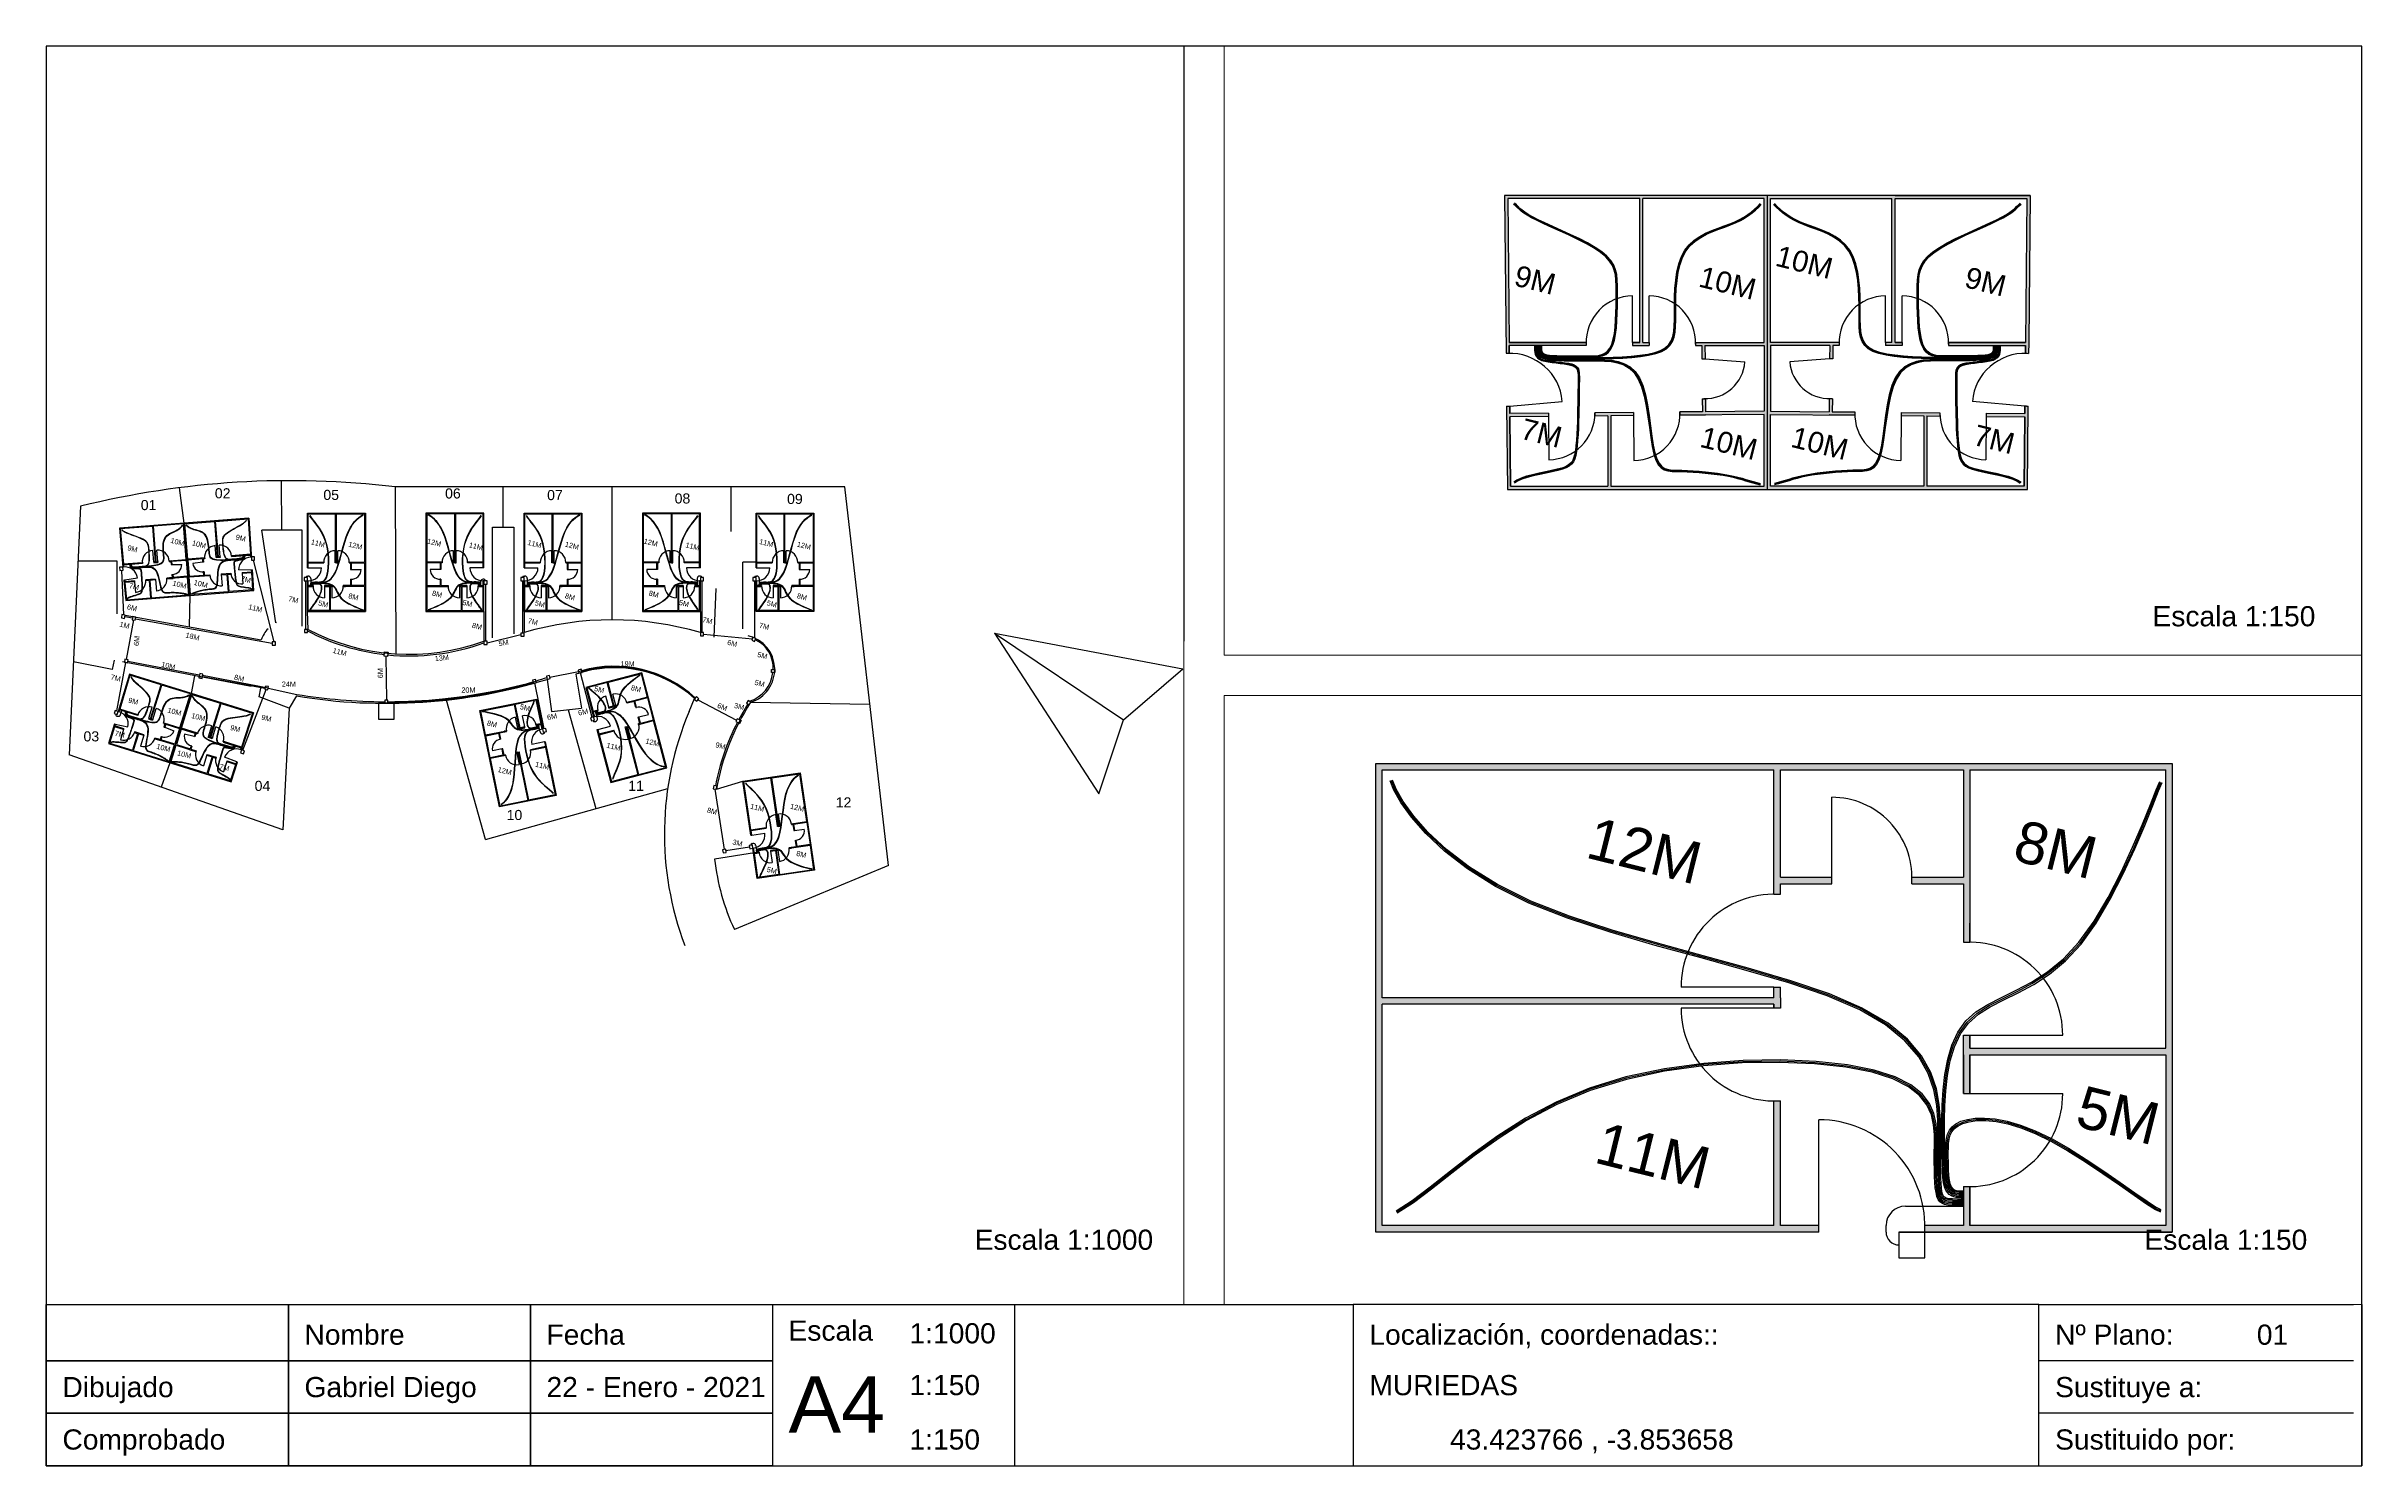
# Paper-space layout 'Presentación1' of a CAD drawing. Header units: millimetres. Extents: x 0 to 287, y 0 to 176.
# The model-space entities are those that its viewports show. They can reach past a viewport. Long polylines and large blocks are cut down to what shows.
import ezdxf
from ezdxf.enums import TextEntityAlignment as Align

# ---------------------------------------------------------------- set-up
doc = ezdxf.new("R2010")
doc.units = ezdxf.units.MM
for name, color, linetype in [('can interior', 172, 'Continuous'), ('can principal', 34, 'Continuous'), ('can secundaria', 1, 'Continuous'), ('urbanizacion', 7, 'Continuous')]:
    doc.layers.add(name, color=color, linetype=linetype)
doc.layers.add('Viales', color=7, linetype='Continuous', lineweight=30)
doc.styles.get("Standard").update_dxf_attribs({"font": 'arial.ttf'})
pattern_1 = [(45, (790325.319805, 161858.91633), (0.0168379802, 0.061739261), [0.079375, -0.015875, 0, -0.015875])]
pattern_2 = [(23.22032, (790372.91594, 161893.399538), (0.038543687, 0.051084617), [0.079375, -0.015875, 0, -0.015875])]
pattern_3 = [(40.51354, (790279.06545, 161882.988028), (0.021615848, 0.0602329563), [0.079375, -0.015875, 0, -0.015875])]

msp = doc.modelspace()

# ---------------------------------------------------------------- hatches: boundary and pattern name
h = msp.add_hatch()
h.set_pattern_fill('ANSI36', color=256, scale=0.01, angle=-4.4865)
h.set_pattern_definition(pattern_3)
h.paths.add_polyline_path([(790436.086, 161772.157), (790435.895, 161772.157), (790435.895, 161776.615), (790439.651, 161776.615), (790439.651, 161772.157), (790437.526, 161772.157), (790437.526, 161772.057), (790437.718, 161772.057), (790437.722, 161771.652), (790437.822, 161771.653), (790437.818, 161772.057), (790439.651, 161772.057), (790439.651, 161770.027), (790437.838, 161770.009), (790437.834, 161770.413), (790437.734, 161770.412), (790437.738, 161770.008), (790437.041, 161770.001), (790437.042, 161769.901), (790437.839, 161769.909), (790439.651, 161769.927), (790439.651, 161767.7), (790434.906, 161767.7), (790434.906, 161769.88), (790435.602, 161769.887), (790435.602, 161769.937), (790435.601, 161769.987), (790434.407, 161769.976), (790434.407, 161769.876), (790434.806, 161769.88), (790434.806, 161767.7), (790431.794, 161767.7), (790431.773, 161769.85), (790432.968, 161769.862), (790432.967, 161769.962), (790431.772, 161769.95), (790431.769, 161770.184), (790431.669, 161770.183), (790431.695, 161767.6), (790439.751, 161767.6), (790439.751, 161776.715), (790431.606, 161776.715), (790431.653, 161771.823), (790431.753, 161771.824), (790431.751, 161772.057), (790434.136, 161772.057), (790434.136, 161772.157), (790433.918, 161772.157), (790431.75, 161772.157), (790431.707, 161776.615), (790435.795, 161776.615), (790435.795, 161772.157), (790435.576, 161772.157), (790435.576, 161772.057), (790435.795, 161772.057), (790436.086, 161772.057)])
h = msp.add_hatch()
h.set_pattern_fill('ANSI36', color=256, scale=0.01, angle=-4.4865)
h.set_pattern_definition(pattern_3)
h.paths.add_polyline_path([(790439.851, 161767.7), (790439.851, 161769.927), (790442.46, 161769.901), (790442.461, 161770.001), (790441.765, 161770.008), (790441.769, 161770.412), (790441.669, 161770.413), (790441.665, 161770.009), (790439.851, 161770.027), (790439.851, 161772.057), (790441.685, 161772.057), (790441.681, 161771.653), (790441.781, 161771.652), (790441.785, 161772.057), (790441.977, 161772.057), (790441.977, 161772.157), (790441.686, 161772.157), (790439.851, 161772.157), (790439.851, 161776.615), (790443.608, 161776.615), (790443.608, 161772.157), (790443.417, 161772.157), (790443.417, 161772.057), (790443.708, 161772.057), (790443.926, 161772.057), (790443.926, 161772.157), (790443.708, 161772.157), (790443.708, 161776.615), (790447.796, 161776.615), (790447.753, 161772.157), (790445.366, 161772.157), (790445.366, 161772.057), (790447.752, 161772.057), (790447.749, 161771.824), (790447.749, 161771.819, -0.007705), (790447.8, 161771.818), (790447.8, 161771.819), (790447.849, 161771.818), (790447.853, 161772.156), (790447.897, 161776.715), (790443.708, 161776.715), (790439.751, 161776.715), (790439.751, 161767.6), (790447.808, 161767.6), (790447.833, 161770.183), (790447.783, 161770.183), (790447.733, 161770.184), (790447.731, 161769.95), (790446.536, 161769.962), (790446.535, 161769.862), (790447.73, 161769.85), (790447.709, 161767.7), (790444.697, 161767.7), (790444.697, 161769.88), (790445.095, 161769.876), (790445.096, 161769.976), (790443.901, 161769.987), (790443.9, 161769.887), (790444.597, 161769.88), (790444.597, 161767.7)])
at = {"layer": 'urbanizacion'}
h = msp.add_hatch(dxfattribs=at)
h.set_pattern_fill('ANSI36', color=256, scale=0.01)
h.set_pattern_definition(pattern_1)
h.paths.add_polyline_path([(790516.577, 161766.804), (790509.314, 161766.804), (790509.314, 161759.935), (790509.414, 161759.935), (790509.414, 161760.533), (790511.345, 161760.533), (790511.345, 161760.633), (790509.414, 161760.633), (790509.414, 161766.704), (790512.845, 161766.704), (790512.845, 161760.633), (790512.785, 161760.633), (790512.785, 161760.533), (790512.945, 161760.533), (790513.108, 161760.533), (790513.108, 161760.633), (790512.945, 161760.633), (790512.945, 161766.704), (790516.477, 161766.704), (790516.477, 161760.633), (790514.548, 161760.633), (790514.548, 161760.533), (790514.711, 161760.533), (790514.711, 161759.735), (790514.811, 161759.735), (790514.811, 161760.533), (790516.477, 161760.533), (790516.477, 161757.697), (790514.811, 161757.697), (790514.811, 161758.495), (790514.711, 161758.495), (790514.711, 161757.697), (790513.805, 161757.697), (790513.805, 161757.597), (790514.102, 161757.597), (790514.711, 161757.597), (790516.477, 161757.597), (790516.477, 161754.562), (790512.162, 161754.562), (790512.162, 161757.597), (790512.365, 161757.597), (790512.365, 161757.697), (790512.062, 161757.697), (790511.458, 161757.697), (790511.458, 161757.597), (790512.062, 161757.597), (790512.062, 161754.562), (790509.414, 161754.562), (790509.414, 161757.597), (790510.018, 161757.597), (790510.018, 161757.697), (790509.414, 161757.697), (790509.414, 161758.295), (790509.314, 161758.295), (790509.314, 161754.462), (790516.577, 161754.462)])
h = msp.add_hatch(dxfattribs=at)
h.set_pattern_fill('ANSI36', color=256, scale=0.01)
h.set_pattern_definition([(45, (790332.919805, 161858.91633), (0.0168379802, 0.061739261), [0.079375, -0.015875, 0, -0.015875])])
h.paths.add_polyline_path([(790524.177, 161766.804), (790531.44, 161766.804), (790531.44, 161759.935), (790531.34, 161759.935), (790531.34, 161760.533), (790529.408, 161760.533), (790529.408, 161760.633), (790531.34, 161760.633), (790531.34, 161766.704), (790527.908, 161766.704), (790527.908, 161760.633), (790527.968, 161760.633), (790527.968, 161760.533), (790527.808, 161760.533), (790527.646, 161760.533), (790527.646, 161760.633), (790527.808, 161760.633), (790527.808, 161766.704), (790524.277, 161766.704), (790524.277, 161760.633), (790526.206, 161760.633), (790526.206, 161760.533), (790526.043, 161760.533), (790526.043, 161759.735), (790525.943, 161759.735), (790525.943, 161760.533), (790524.277, 161760.533), (790524.277, 161757.697), (790525.943, 161757.697), (790525.943, 161758.495), (790526.043, 161758.495), (790526.043, 161757.697), (790526.949, 161757.697), (790526.949, 161757.597), (790526.651, 161757.597), (790526.043, 161757.597), (790524.277, 161757.597), (790524.277, 161754.562), (790528.591, 161754.562), (790528.591, 161757.597), (790528.389, 161757.597), (790528.389, 161757.697), (790528.691, 161757.697), (790529.296, 161757.697), (790529.296, 161757.597), (790528.691, 161757.597), (790528.691, 161754.562), (790531.34, 161754.562), (790531.34, 161757.597), (790530.736, 161757.597), (790530.736, 161757.697), (790531.34, 161757.697), (790531.34, 161758.295), (790531.44, 161758.295), (790531.44, 161754.462), (790524.177, 161754.462)])
h = msp.add_hatch(dxfattribs=at)
h.set_pattern_fill('ANSI36', color=256, scale=0.01)
h.set_pattern_definition([(45, (790352.49534, 161858.91633), (0.01683798, 0.061739261), [0.079375, -0.015875, 0, -0.015875])])
h.paths.add_polyline_path([(790543.752, 161766.804), (790536.489, 161766.804), (790536.489, 161759.935), (790536.589, 161759.935), (790536.589, 161760.533), (790538.521, 161760.533), (790538.521, 161760.633), (790536.589, 161760.633), (790536.589, 161766.704), (790540.021, 161766.704), (790540.021, 161760.633), (790539.961, 161760.633), (790539.961, 161760.533), (790540.121, 161760.533), (790540.284, 161760.533), (790540.284, 161760.633), (790540.121, 161760.633), (790540.121, 161766.704), (790543.652, 161766.704), (790543.652, 161760.633), (790541.724, 161760.633), (790541.724, 161760.533), (790541.887, 161760.533), (790541.887, 161759.735), (790541.987, 161759.735), (790541.987, 161760.533), (790543.652, 161760.533), (790543.652, 161757.697), (790541.987, 161757.697), (790541.987, 161758.495), (790541.887, 161758.495), (790541.887, 161757.697), (790540.98, 161757.697), (790540.98, 161757.597), (790541.278, 161757.597), (790541.887, 161757.597), (790543.652, 161757.597), (790543.652, 161754.562), (790539.338, 161754.562), (790539.338, 161757.597), (790539.54, 161757.597), (790539.54, 161757.697), (790539.238, 161757.697), (790538.634, 161757.697), (790538.634, 161757.597), (790539.238, 161757.597), (790539.238, 161754.562), (790536.589, 161754.562), (790536.589, 161757.597), (790537.194, 161757.597), (790537.194, 161757.697), (790536.589, 161757.697), (790536.589, 161758.295), (790536.489, 161758.295), (790536.489, 161754.462), (790543.752, 161754.462)])
h = msp.add_hatch(dxfattribs=at)
h.set_pattern_fill('ANSI36', color=256, scale=0.01)
h.set_pattern_definition([(45, (790360.09534, 161858.91633), (0.0168379802, 0.061739261), [0.079375, -0.015875, 0, -0.015875])])
h.paths.add_polyline_path([(790551.352, 161766.804), (790558.616, 161766.804), (790558.616, 161759.935), (790558.516, 161759.935), (790558.516, 161760.533), (790556.584, 161760.533), (790556.584, 161760.633), (790558.516, 161760.633), (790558.516, 161766.704), (790555.084, 161766.704), (790555.084, 161760.633), (790555.144, 161760.633), (790555.144, 161760.533), (790554.984, 161760.533), (790554.821, 161760.533), (790554.821, 161760.633), (790554.984, 161760.633), (790554.984, 161766.704), (790551.452, 161766.704), (790551.452, 161760.633), (790553.381, 161760.633), (790553.381, 161760.533), (790553.218, 161760.533), (790553.218, 161759.735), (790553.118, 161759.735), (790553.118, 161760.533), (790551.452, 161760.533), (790551.452, 161757.697), (790553.118, 161757.697), (790553.118, 161758.495), (790553.218, 161758.495), (790553.218, 161757.697), (790554.125, 161757.697), (790554.125, 161757.597), (790553.827, 161757.597), (790553.218, 161757.597), (790551.452, 161757.597), (790551.452, 161754.562), (790555.767, 161754.562), (790555.767, 161757.597), (790555.565, 161757.597), (790555.565, 161757.697), (790555.867, 161757.697), (790556.471, 161757.697), (790556.471, 161757.597), (790555.867, 161757.597), (790555.867, 161754.562), (790558.516, 161754.562), (790558.516, 161757.597), (790557.911, 161757.597), (790557.911, 161757.697), (790558.516, 161757.697), (790558.516, 161758.295), (790558.616, 161758.295), (790558.616, 161754.462), (790551.352, 161754.462)])
h = msp.add_hatch(dxfattribs=at)
h.set_pattern_fill('ANSI36', color=256, scale=0.01)
h.set_pattern_definition(pattern_1)
h.paths.add_polyline_path([(790572.86, 161766.804), (790565.597, 161766.804), (790565.597, 161759.935), (790565.697, 161759.935), (790565.697, 161760.533), (790567.629, 161760.533), (790567.629, 161760.633), (790565.697, 161760.633), (790565.697, 161766.704), (790569.129, 161766.704), (790569.129, 161760.633), (790569.069, 161760.633), (790569.069, 161760.583), (790569.069, 161760.533), (790569.229, 161760.533), (790569.392, 161760.533), (790569.392, 161760.633), (790569.229, 161760.633), (790569.229, 161766.704), (790572.76, 161766.704), (790572.76, 161760.633), (790570.832, 161760.633), (790570.832, 161760.583), (790570.832, 161760.533), (790570.994, 161760.533), (790570.994, 161759.735), (790571.094, 161759.735), (790571.094, 161760.533), (790572.76, 161760.533), (790572.76, 161757.697), (790571.094, 161757.697), (790571.094, 161758.495), (790571.044, 161758.495), (790570.994, 161758.495), (790570.994, 161757.697), (790570.088, 161757.697), (790570.088, 161757.597), (790570.386, 161757.597), (790570.994, 161757.597), (790572.76, 161757.597), (790572.76, 161754.562), (790568.446, 161754.562), (790568.446, 161757.597), (790568.648, 161757.597), (790568.648, 161757.647), (790568.648, 161757.697), (790568.346, 161757.697), (790567.741, 161757.697), (790567.741, 161757.597), (790568.346, 161757.597), (790568.346, 161754.562), (790565.697, 161754.562), (790565.697, 161757.597), (790566.301, 161757.597), (790566.301, 161757.647), (790566.301, 161757.697), (790565.697, 161757.697), (790565.697, 161758.295), (790565.647, 161758.295), (790565.597, 161758.295), (790565.597, 161754.462), (790572.86, 161754.462)])
h = msp.add_hatch(dxfattribs=at)
h.set_pattern_fill('ANSI36', color=256, scale=0.01)
h.set_pattern_definition(pattern_1)
h.paths.add_polyline_path([(790494.631, 161756.559), (790494.457, 161758.779), (790497.06, 161758.958), (790497.053, 161759.057), (790496.358, 161759.01), (790496.331, 161759.413), (790496.231, 161759.406), (790496.258, 161759.003), (790494.449, 161758.879), (790494.29, 161760.903), (790496.118, 161761.046), (790496.146, 161760.643), (790496.246, 161760.65), (790496.218, 161761.054), (790496.409, 161761.069), (790496.402, 161761.169), (790496.111, 161761.146), (790494.283, 161761.002), (790493.934, 161765.446), (790497.679, 161765.74), (790498.028, 161761.296), (790497.837, 161761.281), (790497.845, 161761.182), (790498.135, 161761.204), (790498.353, 161761.222), (790498.345, 161761.321), (790498.128, 161761.304), (790497.779, 161765.748), (790501.854, 161766.068), (790502.16, 161761.621), (790499.781, 161761.434), (790499.789, 161761.334), (790502.167, 161761.521), (790502.183, 161761.288), (790502.183, 161761.283, -0.007705), (790502.233, 161761.286), (790502.233, 161761.287), (790502.283, 161761.29), (790502.26, 161761.627), (790501.947, 161766.175), (790497.771, 161765.848), (790493.826, 161765.538), (790494.539, 161756.451), (790502.572, 161757.081), (790502.395, 161759.658), (790502.345, 161759.655), (790502.295, 161759.651), (790502.311, 161759.418), (790501.119, 161759.336), (790501.126, 161759.237), (790502.318, 161759.319), (790502.465, 161757.173), (790499.462, 161756.938), (790499.292, 161759.111), (790499.689, 161759.138), (790499.682, 161759.238), (790498.49, 161759.156), (790498.497, 161759.056), (790499.192, 161759.103), (790499.362, 161756.93)])
h = msp.add_hatch(dxfattribs=at)
h.set_pattern_fill('ANSI36', color=256, scale=0.01)
h.set_pattern_definition(pattern_1)
h.paths.add_polyline_path([(790490.529, 161760.708), (790490.338, 161760.693), (790489.989, 161765.137), (790493.735, 161765.431), (790494.083, 161760.987), (790491.964, 161760.821), (790491.972, 161760.721), (790492.164, 161760.736), (790492.199, 161760.332), (790492.299, 161760.341), (790492.263, 161760.744), (790494.091, 161760.887), (790494.25, 161758.863), (790492.443, 161758.703), (790492.408, 161759.106), (790492.308, 161759.097), (790492.344, 161758.695), (790491.65, 161758.633), (790491.659, 161758.534), (790492.452, 161758.604), (790494.258, 161758.763), (790494.432, 161756.543), (790489.701, 161756.172), (790489.53, 161758.345), (790490.224, 161758.407), (790490.22, 161758.457), (790490.215, 161758.507), (790489.025, 161758.402), (790489.034, 161758.302), (790489.431, 161758.337), (790489.601, 161756.164), (790486.598, 161755.928), (790486.409, 161758.07), (790487.599, 161758.175), (790487.591, 161758.275), (790486.4, 161758.17), (790486.38, 161758.403), (790486.28, 161758.394), (790486.507, 161755.821), (790494.539, 161756.451), (790493.826, 161765.538), (790485.706, 161764.901), (790486.136, 161760.028), (790486.236, 161760.036), (790486.215, 161760.269), (790488.593, 161760.456), (790488.585, 161760.555), (790488.367, 161760.538), (790486.206, 161760.369), (790485.814, 161764.809), (790489.89, 161765.129), (790490.238, 161760.685), (790490.021, 161760.668), (790490.029, 161760.568), (790490.246, 161760.585), (790490.537, 161760.608)])
h = msp.add_hatch(dxfattribs=at)
h.set_pattern_fill('ANSI36', color=256, scale=0.01, angle=90)
h.set_pattern_definition([(135, (790333.65011, 161502.019078), (-0.061739261, 0.0168379802), [0.079375, -0.015875, 0, -0.015875])])
h.paths.add_polyline_path([(790425.763, 161749.559), (790425.763, 161742.296), (790432.631, 161742.296), (790432.631, 161742.396), (790432.034, 161742.396), (790432.034, 161744.328), (790431.934, 161744.328), (790431.934, 161742.396), (790425.863, 161742.396), (790425.863, 161745.828), (790431.934, 161745.828), (790431.934, 161745.768), (790431.984, 161745.768), (790432.034, 161745.768), (790432.034, 161745.928), (790432.034, 161746.091), (790431.934, 161746.091), (790431.934, 161745.928), (790425.863, 161745.928), (790425.863, 161749.459), (790431.934, 161749.459), (790431.934, 161747.531), (790431.984, 161747.531), (790432.034, 161747.531), (790432.034, 161747.694), (790432.831, 161747.694), (790432.831, 161747.794), (790432.034, 161747.794), (790432.034, 161749.459), (790434.869, 161749.459), (790434.869, 161747.794), (790434.071, 161747.794), (790434.071, 161747.744), (790434.071, 161747.694), (790434.869, 161747.694), (790434.869, 161746.787), (790434.969, 161746.787), (790434.969, 161747.085), (790434.969, 161747.694), (790434.969, 161749.459), (790438.005, 161749.459), (790438.005, 161745.145), (790434.969, 161745.145), (790434.969, 161745.347), (790434.919, 161745.347), (790434.869, 161745.347), (790434.869, 161745.045), (790434.869, 161744.441), (790434.969, 161744.441), (790434.969, 161745.045), (790438.005, 161745.045), (790438.005, 161742.396), (790434.969, 161742.396), (790434.969, 161743.001), (790434.919, 161743.001), (790434.869, 161743.001), (790434.869, 161742.396), (790434.271, 161742.396), (790434.271, 161742.346), (790434.271, 161742.296), (790438.105, 161742.296), (790438.105, 161749.559)])
h = msp.add_hatch(dxfattribs=at)
h.set_pattern_fill('ANSI36', color=256, scale=0.01, angle=-165.3684)
h.set_pattern_definition([(239.631606, (790762.71995, 161693.996287), (-0.0006963935, -0.0639903816), [0.079375, -0.015875, 0, -0.015875])])
h.paths.add_polyline_path([(790554.397, 161734.81), (790547.37, 161732.975), (790545.635, 161739.621), (790545.732, 161739.646), (790545.883, 161739.068), (790547.751, 161739.556), (790547.777, 161739.459), (790545.908, 161738.971), (790547.441, 161733.097), (790550.762, 161733.964), (790549.228, 161739.838), (790549.17, 161739.823), (790549.145, 161739.919), (790549.3, 161739.96), (790549.457, 161740.001), (790549.482, 161739.904), (790549.325, 161739.863), (790550.858, 161733.989), (790554.275, 161734.881), (790552.742, 161740.755), (790550.876, 161740.268), (790550.85, 161740.365), (790551.008, 161740.406), (790550.807, 161741.178), (790550.903, 161741.203), (790551.105, 161740.431), (790552.717, 161740.852), (790552, 161743.595), (790550.389, 161743.175), (790550.59, 161742.403), (790550.493, 161742.377), (790550.292, 161743.149), (790549.415, 161742.92), (790549.389, 161743.017), (790549.678, 161743.092), (790550.267, 161743.246), (790551.975, 161743.692), (790551.208, 161746.629), (790547.034, 161745.539), (790547.801, 161742.602), (790547.996, 161742.653), (790548.021, 161742.557), (790547.729, 161742.48), (790547.144, 161742.328), (790547.119, 161742.424), (790547.704, 161742.577), (790546.937, 161745.514), (790544.374, 161744.845), (790545.141, 161741.908), (790545.726, 161742.061), (790545.751, 161741.964), (790545.166, 161741.811), (790545.317, 161741.233), (790545.221, 161741.208), (790544.252, 161744.916), (790551.28, 161746.751)])
h = msp.add_hatch(dxfattribs=at)
h.set_pattern_fill('ANSI36', color=256, scale=0.01, angle=-21.7797)
h.set_pattern_definition(pattern_2)
h.paths.add_polyline_path([(790489.893, 161740.903), (790489.71, 161740.959), (790491.035, 161745.216), (790494.622, 161744.099), (790493.297, 161739.843), (790491.268, 161740.475), (790491.238, 161740.379), (790491.421, 161740.322), (790491.305, 161739.934), (790491.4, 161739.905), (790491.517, 161740.292), (790493.267, 161739.747), (790492.664, 161737.809), (790490.927, 161738.331), (790491.043, 161738.718), (790490.948, 161738.747), (790490.831, 161738.36), (790490.164, 161738.56), (790490.135, 161738.464), (790490.898, 161738.235), (790492.634, 161737.713), (790491.972, 161735.587), (790487.441, 161736.997), (790488.089, 161739.079), (790488.756, 161738.879), (790488.771, 161738.927), (790488.785, 161738.975), (790487.641, 161739.319), (790487.612, 161739.223), (790487.993, 161739.108), (790487.345, 161737.027), (790484.469, 161737.922), (790485.088, 161739.982), (790486.233, 161739.638), (790486.262, 161739.733), (790485.117, 161740.078), (790485.185, 161740.301), (790485.089, 161740.33), (790484.345, 161737.856), (790492.038, 161735.461), (790494.747, 161744.165), (790486.97, 161746.586), (790485.561, 161741.901), (790485.657, 161741.872), (790485.724, 161742.096), (790488.002, 161741.387), (790488.031, 161741.482), (790487.823, 161741.547), (790485.753, 161742.191), (790487.036, 161746.461), (790490.94, 161745.245), (790489.615, 161740.989), (790489.406, 161741.054), (790489.376, 161740.959), (790489.585, 161740.894), (790489.863, 161740.807)])
h = msp.add_hatch(dxfattribs=at)
h.set_pattern_fill('ANSI36', color=256, scale=0.01, angle=-21.7797)
h.set_pattern_definition(pattern_2)
h.paths.add_polyline_path([(790499.73, 161733.066), (790500.522, 161735.525), (790500.475, 161735.541), (790500.427, 161735.556), (790500.355, 161735.333), (790499.218, 161735.7), (790499.187, 161735.605), (790500.325, 161735.238), (790499.666, 161733.191), (790496.789, 161734.087), (790497.437, 161736.168), (790497.817, 161736.046), (790497.847, 161736.141), (790496.71, 161736.508), (790496.679, 161736.412), (790497.342, 161736.198), (790496.694, 161734.116), (790492.163, 161735.527), (790492.825, 161737.654), (790495.308, 161736.854), (790495.339, 161736.949), (790494.676, 161737.163), (790494.8, 161737.547), (790494.705, 161737.578), (790494.581, 161737.193), (790492.855, 161737.749), (790493.458, 161739.688), (790495.209, 161739.143), (790495.085, 161738.758), (790495.18, 161738.728), (790495.304, 161739.113), (790495.488, 161739.056), (790495.517, 161739.151), (790495.239, 161739.238), (790493.488, 161739.783), (790494.813, 161744.039), (790498.4, 161742.923), (790497.075, 161738.667), (790496.892, 161738.723), (790496.863, 161738.628), (790497.141, 161738.541), (790497.349, 161738.476), (790497.379, 161738.572), (790497.17, 161738.637), (790498.495, 161742.893), (790502.399, 161741.678), (790501.032, 161737.435), (790498.754, 161738.144), (790498.724, 161738.048), (790501.001, 161737.339), (790500.93, 161737.117), (790500.928, 161737.112, -0.007705), (790500.976, 161737.096), (790500.976, 161737.097), (790501.024, 161737.082), (790501.127, 161737.404), (790502.525, 161741.743), (790498.525, 161742.988), (790494.747, 161744.165), (790492.038, 161735.461)])
h = msp.add_hatch(dxfattribs=at)
h.set_pattern_fill('ANSI36', color=256, scale=0.01, angle=-168.4098)
h.set_pattern_definition([(236.590169, (790739.27175, 161678.098913), (-0.0040906244, -0.063863297), [0.079375, -0.015875, 0, -0.015875])])
h.paths.add_polyline_path([(790533.408, 161729.908), (790540.524, 161731.361), (790539.15, 161738.091), (790539.052, 161738.071), (790539.172, 161737.485), (790537.279, 161737.099), (790537.299, 161737.001), (790539.192, 161737.387), (790540.406, 161731.439), (790537.044, 161730.753), (790535.83, 161736.701), (790535.888, 161736.713), (790535.868, 161736.811), (790535.712, 161736.779), (790535.552, 161736.746), (790535.572, 161736.648), (790535.732, 161736.681), (790536.946, 161730.733), (790533.486, 161730.026), (790532.271, 161735.974), (790534.161, 161736.36), (790534.141, 161736.458), (790533.982, 161736.425), (790533.822, 161737.207), (790533.724, 161737.187), (790533.884, 161736.405), (790532.251, 161736.072), (790531.684, 161738.85), (790533.316, 161739.183), (790533.476, 161738.402), (790533.574, 161738.422), (790533.414, 161739.203), (790534.302, 161739.385), (790534.282, 161739.483), (790533.991, 161739.423), (790533.394, 161739.301), (790531.664, 161738.948), (790531.057, 161741.922), (790535.284, 161742.785), (790535.891, 161739.811), (790535.693, 161739.771), (790535.713, 161739.673), (790536.009, 161739.733), (790536.601, 161739.854), (790536.581, 161739.952), (790535.989, 161739.831), (790535.382, 161742.805), (790537.977, 161743.335), (790538.584, 161740.361), (790537.992, 161740.24), (790538.012, 161740.142), (790538.604, 161740.263), (790538.724, 161739.678), (790538.822, 161739.698), (790538.055, 161743.453), (790530.939, 161742)])
h = msp.add_hatch(dxfattribs=at)
h.set_pattern_fill('ANSI36', color=256, scale=0.01, angle=8.367)
h.set_pattern_definition([(53.366965, (790312.836516, 161789.312994), (0.0076749224, 0.063532271), [0.079375, -0.015875, 0, -0.015875])])
h.paths.add_polyline_path([(790571.146, 161734.201), (790563.96, 161733.144), (790564.959, 161726.349), (790565.058, 161726.363), (790564.971, 161726.954), (790566.882, 161727.236), (790566.868, 161727.334), (790564.957, 161727.053), (790564.073, 161733.06), (790567.468, 161733.559), (790568.352, 161727.553), (790568.293, 161727.544), (790568.3, 161727.495), (790568.307, 161727.445), (790568.465, 161727.468), (790568.627, 161727.492), (790568.612, 161727.591), (790568.451, 161727.567), (790567.567, 161733.573), (790571.061, 161734.087), (790571.945, 161728.081), (790570.037, 161727.801), (790570.044, 161727.751), (790570.051, 161727.702), (790570.212, 161727.725), (790570.328, 161726.936), (790570.427, 161726.951), (790570.311, 161727.74), (790571.959, 161727.982), (790572.372, 161725.177), (790570.724, 161724.935), (790570.608, 161725.724), (790570.558, 161725.717), (790570.509, 161725.709), (790570.625, 161724.92), (790569.728, 161724.788), (790569.743, 161724.689), (790570.037, 161724.733), (790570.639, 161724.821), (790572.386, 161725.078), (790572.828, 161722.075), (790568.56, 161721.447), (790568.118, 161724.45), (790568.318, 161724.48), (790568.311, 161724.529), (790568.303, 161724.579), (790568.004, 161724.535), (790567.407, 161724.447), (790567.421, 161724.348), (790568.019, 161724.436), (790568.461, 161721.433), (790565.84, 161721.047), (790565.399, 161724.05), (790565.996, 161724.138), (790565.989, 161724.188), (790565.982, 161724.237), (790565.384, 161724.149), (790565.297, 161724.741), (790565.248, 161724.733), (790565.198, 161724.726), (790565.756, 161720.934), (790572.942, 161721.991)])

# ---------------------------------------------------------------- linework, layer by layer
for p, q in [((790496.82, 161752.099), (790497.213, 161752.024)), ((790497.017, 161752.062), (790497.017, 161752.062)), ((790518.957, 161749.248), (790518.973, 161749.397)), ((790518.973, 161749.397), (790519.421, 161749.349)), ((790519.421, 161749.349), (790519.405, 161749.2)), ((790518.939, 161748.848), (790518.982, 161749.246)), ((790518.982, 161749.246), (790519.38, 161749.203)), ((790519.38, 161749.203), (790519.337, 161748.805)), ((790519.337, 161748.805), (790518.939, 161748.848)), ((790495.793, 161746.672), (790495.718, 161746.279)), ((790496.186, 161746.597), (790495.793, 161746.672)), ((790496.111, 161746.204), (790496.186, 161746.597)), ((790495.693, 161746.283), (790495.665, 161746.136)), ((790495.665, 161746.136), (790496.108, 161746.052)), ((790496.136, 161746.199), (790495.693, 161746.283)), ((790495.718, 161746.279), (790496.111, 161746.204)), ((790495.907, 161746.243), (790495.907, 161746.243)), ((790496.108, 161746.052), (790496.136, 161746.199)), ((790519.406, 161743.32), (790519.006, 161743.32)), ((790519.006, 161743.32), (790519.006, 161742.92)), ((790519.406, 161742.92), (790519.406, 161743.32)), ((790520.206, 161742.92), (790518.206, 161742.92)), ((790518.206, 161742.92), (790518.206, 161740.92)), ((790519.431, 161742.92), (790518.981, 161742.92)), ((790519.006, 161742.92), (790519.406, 161742.92)), ((790520.206, 161740.92), (790520.206, 161742.92)), ((790518.206, 161740.92), (790520.206, 161740.92)), ((790563.75, 161740.759), (790563.541, 161740.361)), ((790563.618, 161740.829), (790563.75, 161740.759)), ((790563.541, 161740.361), (790563.408, 161740.43))]:
    msp.add_line(p, q)
for points in [[(790447.897, 161776.715), (790431.606, 161776.715), (790431.653, 161771.823)], [(790435.795, 161776.615), (790431.707, 161776.615), (790431.75, 161772.157)], [(790435.795, 161772.157), (790435.795, 161776.615)], [(790435.895, 161772.157), (790435.895, 161776.615)], [(790437.526, 161772.157), (790439.651, 161772.157), (790439.651, 161776.615), (790435.895, 161776.615)], [(790439.751, 161767.6), (790439.751, 161776.715)], [(790439.751, 161767.6), (790439.751, 161776.715)], [(790441.977, 161772.157), (790439.851, 161772.157), (790439.851, 161776.615), (790443.608, 161776.615)], [(790443.608, 161772.157), (790443.608, 161776.615)], [(790443.708, 161776.715), (790447.897, 161776.715), (790447.853, 161772.156)], [(790443.708, 161776.615), (790447.796, 161776.615), (790447.753, 161772.157)], [(790443.708, 161772.157), (790443.708, 161776.615)], [(790435.576, 161772.157), (790435.576, 161773.597)], [(790436.086, 161772.157), (790436.086, 161773.597)], [(790443.417, 161772.157), (790443.417, 161773.597)], [(790443.926, 161772.157), (790443.926, 161773.597)], [(790431.75, 161772.157), (790434.136, 161772.157)], [(790434.136, 161772.157), (790431.75, 161772.157)], [(790434.136, 161772.057), (790431.75, 161772.057)], [(790431.751, 161772.057), (790431.753, 161771.824)], [(790431.753, 161771.824), (790431.751, 161772.057)], [(790431.753, 161771.824), (790431.751, 161772.057)], [(790433.918, 161772.157), (790434.136, 161772.157)], [(790434.136, 161772.157), (790434.136, 161772.057)], [(790435.576, 161772.157), (790435.795, 161772.157)], [(790435.795, 161772.157), (790435.576, 161772.157)], [(790435.576, 161772.157), (790435.795, 161772.157)], [(790435.576, 161772.157), (790435.576, 161772.057)], [(790435.576, 161772.057), (790435.795, 161772.057)], [(790435.795, 161772.057), (790436.086, 161772.057)], [(790435.895, 161772.157), (790436.086, 161772.157)], [(790435.895, 161772.157), (790436.086, 161772.157)], [(790435.895, 161772.157), (790436.086, 161772.157)], [(790436.086, 161772.157), (790436.086, 161772.057)], [(790437.526, 161772.157), (790437.817, 161772.157)], [(790437.526, 161772.157), (790437.526, 161772.057)], [(790437.526, 161772.107), (790437.53, 161772.107)], [(790437.526, 161772.057), (790437.718, 161772.057)], [(790437.526, 161772.057), (790437.718, 161772.057)], [(790437.718, 161772.057), (790437.722, 161771.652)], [(790437.818, 161772.057), (790439.651, 161772.057), (790439.651, 161770.027), (790437.838, 161770.009)], [(790437.818, 161772.057), (790437.822, 161771.653)], [(790441.685, 161772.057), (790439.851, 161772.057), (790439.851, 161770.027), (790441.665, 161770.009)], [(790441.685, 161772.057), (790441.681, 161771.653)], [(790441.977, 161772.157), (790441.686, 161772.157)], [(790441.785, 161772.057), (790441.781, 161771.652)], [(790441.977, 161772.057), (790441.785, 161772.057)], [(790441.977, 161772.057), (790441.785, 161772.057)], [(790441.977, 161772.107), (790441.973, 161772.107)], [(790441.977, 161772.157), (790441.977, 161772.057)], [(790443.608, 161772.157), (790443.417, 161772.157)], [(790443.608, 161772.157), (790443.417, 161772.157)], [(790443.608, 161772.157), (790443.417, 161772.157)], [(790443.417, 161772.157), (790443.417, 161772.057)], [(790443.708, 161772.057), (790443.417, 161772.057)], [(790443.926, 161772.157), (790443.708, 161772.157)], [(790443.708, 161772.157), (790443.926, 161772.157)], [(790443.926, 161772.157), (790443.708, 161772.157)], [(790443.926, 161772.057), (790443.708, 161772.057)], [(790443.926, 161772.157), (790443.926, 161772.057)], [(790444.571, 161772.107), (790444.57, 161772.107)], [(790447.753, 161772.157), (790445.366, 161772.157)], [(790445.366, 161772.157), (790447.753, 161772.157)], [(790445.585, 161772.157), (790445.366, 161772.157)], [(790445.366, 161772.157), (790445.366, 161772.057)], [(790445.366, 161772.057), (790447.753, 161772.057)], [(790447.752, 161772.057), (790447.749, 161771.824)], [(790447.749, 161771.824), (790447.752, 161772.057)], [(790447.749, 161771.824), (790447.752, 161772.057)], [(790447.853, 161772.156), (790447.849, 161771.818)], [(790431.653, 161771.823), (790431.753, 161771.824)], [(790437.722, 161771.652), (790437.822, 161771.653)], [(790437.822, 161771.653), (790439.058, 161771.556)], [(790441.681, 161771.653), (790440.445, 161771.556)], [(790441.781, 161771.652), (790441.681, 161771.653)], [(790447.749, 161771.819), (790447.749, 161771.824)], [(790447.8, 161771.819), (790447.8, 161771.818)], [(790447.8, 161771.819), (790447.849, 161771.818)], [(790431.669, 161770.183), (790431.769, 161770.184)], [(790431.669, 161770.183), (790431.695, 161767.6), (790447.808, 161767.6), (790447.833, 161770.183)], [(790431.769, 161770.184), (790433.398, 161770.326)], [(790431.769, 161770.184), (790431.772, 161769.95)], [(790431.772, 161769.95), (790431.769, 161770.184)], [(790431.772, 161769.95), (790431.769, 161770.184)], [(790437.734, 161770.412), (790437.834, 161770.413)], [(790437.734, 161770.412), (790437.738, 161770.008)], [(790437.834, 161770.413), (790437.838, 161770.009)], [(790441.669, 161770.413), (790441.665, 161770.009)], [(790441.769, 161770.412), (790441.669, 161770.413)], [(790441.769, 161770.412), (790441.765, 161770.008)], [(790447.733, 161770.184), (790446.104, 161770.326)], [(790447.733, 161770.184), (790447.731, 161769.95)], [(790447.731, 161769.95), (790447.733, 161770.184)], [(790447.731, 161769.95), (790447.733, 161770.184)], [(790447.783, 161770.183), (790447.733, 161770.184)], [(790447.783, 161770.183), (790447.833, 161770.183)], [(790432.967, 161769.962), (790431.772, 161769.95)], [(790432.968, 161769.862), (790431.773, 161769.85)], [(790432.968, 161769.862), (790431.773, 161769.85)], [(790431.773, 161769.85), (790431.794, 161767.7), (790434.806, 161767.7)], [(790431.794, 161767.7), (790431.773, 161769.85)], [(790432.967, 161769.962), (790432.968, 161769.862)], [(790432.968, 161769.862), (790432.981, 161768.522)], [(790434.406, 161769.926), (790434.407, 161769.926)], [(790435.601, 161769.987), (790434.407, 161769.976)], [(790434.407, 161769.976), (790434.407, 161769.876)], [(790434.806, 161769.88), (790434.407, 161769.876)], [(790434.806, 161769.88), (790434.407, 161769.876)], [(790434.806, 161769.88), (790434.806, 161767.7)], [(790434.906, 161767.7), (790439.651, 161767.7), (790439.651, 161769.927), (790437.042, 161769.901)], [(790435.602, 161769.887), (790434.906, 161769.88)], [(790434.906, 161769.88), (790434.906, 161767.7)], [(790435.601, 161769.987), (790435.602, 161769.887)], [(790435.602, 161769.937), (790435.616, 161768.492)], [(790437.738, 161770.008), (790437.041, 161770.001)], [(790437.041, 161770.001), (790437.042, 161769.901)], [(790437.839, 161769.909), (790437.042, 161769.901)], [(790437.042, 161769.901), (790437.839, 161769.909)], [(790444.597, 161767.7), (790439.851, 161767.7), (790439.851, 161769.927), (790442.46, 161769.901)], [(790441.664, 161769.909), (790442.46, 161769.901)], [(790442.46, 161769.901), (790441.664, 161769.909)], [(790441.765, 161770.008), (790442.461, 161770.001)], [(790442.461, 161770.001), (790442.46, 161769.901)], [(790443.901, 161769.937), (790443.887, 161768.492)], [(790443.901, 161769.987), (790443.9, 161769.887)], [(790443.9, 161769.887), (790444.597, 161769.88)], [(790443.901, 161769.987), (790445.096, 161769.976)], [(790444.597, 161769.88), (790444.597, 161767.7)], [(790444.697, 161769.88), (790445.095, 161769.876)], [(790444.697, 161769.88), (790445.095, 161769.876)], [(790444.697, 161769.88), (790444.697, 161767.7)], [(790447.73, 161769.85), (790447.709, 161767.7), (790444.697, 161767.7)], [(790445.096, 161769.976), (790445.095, 161769.876)], [(790446.535, 161769.862), (790446.522, 161768.522)], [(790446.536, 161769.962), (790446.535, 161769.862)], [(790446.535, 161769.862), (790447.73, 161769.85)], [(790446.535, 161769.862), (790447.73, 161769.85)], [(790446.536, 161769.962), (790447.731, 161769.95)], [(790447.709, 161767.7), (790447.73, 161769.85)], [(790536.489, 161751.585), (790536.546, 161751.597)], [(790518.957, 161749.248), (790519.405, 161749.2)]]:
    msp.add_lwpolyline(points)
for centre, radius, start, end in [((790435.576, 161772.157), 1.44, 90, 181.9898), ((790436.086, 161772.157), 1.44, 357.998, 90), ((790443.417, 161772.157), 1.44, 90, 182.002), ((790443.926, 161772.157), 1.44, 358.0102, 90), ((790431.769, 161770.184), 1.635, 4.9759, 92.325), ((790437.822, 161771.653), 1.24, 268.2483, 355.5135), ((790441.681, 161771.653), 1.24, 184.4865, 271.7517), ((790447.733, 161770.184), 1.635, 87.675, 175.0241), ((790432.967, 161769.962), 1.44, 270.5593, 0.5593), ((790435.602, 161769.937), 1.44, 270.5593, 2.5491), ((790443.901, 161769.937), 1.44, 177.4509, 269.4407), ((790446.536, 161769.962), 1.44, 179.4407, 269.4407)]:
    msp.add_arc(centre, radius, start, end)
at = {"layer": 'can interior'}
for p, q in [((790509.114, 161758.695), (790509.114, 161758.695)), ((790509.314, 161758.895), (790509.414, 161758.895)), ((790509.714, 161758.596), (790509.716, 161757.697)), ((790536.489, 161758.895), (790536.59, 161758.895)), ((790536.89, 161758.596), (790536.891, 161757.697)), ((790558.215, 161758.596), (790558.215, 161757.697)), ((790558.616, 161758.895), (790558.515, 161758.895)), ((790565.597, 161758.895), (790565.698, 161758.895)), ((790565.998, 161758.596), (790565.999, 161757.697)), ((790531.44, 161758.495), (790531.339, 161758.495)), ((790531.039, 161758.196), (790531.039, 161757.697)), ((790433.971, 161742.697), (790434.869, 161742.699)), ((790433.671, 161742.296), (790433.671, 161742.397)), ((790485.858, 161741.498), (790486.012, 161742.006)), ((790545.684, 161741.018), (790545.459, 161741.888)), ((790485.388, 161741.326), (790485.485, 161741.297)), ((790545.372, 161740.627), (790545.469, 161740.652)), ((790538.49, 161739.323), (790538.308, 161740.203)), ((790538.844, 161739.09), (790538.942, 161739.11)), ((790565.111, 161725.32), (790565.21, 161725.334)), ((790565.551, 161725.082), (790565.683, 161724.193))]:
    msp.add_line(p, q, dxfattribs=at)
for points in [[(790432.752, 161772.057), (790432.753, 161771.986), (790432.756, 161771.928), (790432.766, 161771.881), (790432.784, 161771.844), (790432.813, 161771.815), (790432.857, 161771.793), (790432.919, 161771.777), (790433.001, 161771.765), (790433.105, 161771.756), (790433.228, 161771.749), (790433.366, 161771.744), (790433.515, 161771.74), (790433.67, 161771.738), (790433.827, 161771.737), (790433.983, 161771.737), (790434.132, 161771.737), (790434.272, 161771.737), (790434.4, 161771.742), (790434.518, 161771.756), (790434.624, 161771.782), (790434.719, 161771.826), (790434.802, 161771.89), (790434.872, 161771.981), (790434.93, 161772.101), (790434.975, 161772.254), (790435.01, 161772.434), (790435.034, 161772.635), (790435.05, 161772.85), (790435.06, 161773.074), (790435.065, 161773.298), (790435.067, 161773.517), (790435.068, 161773.724), (790435.067, 161773.914), (790435.06, 161774.088), (790435.042, 161774.249), (790435.007, 161774.398), (790434.949, 161774.54), (790434.863, 161774.676), (790434.743, 161774.81), (790434.582, 161774.943), (790434.38, 161775.077), (790434.142, 161775.212), (790433.882, 161775.346), (790433.609, 161775.477), (790433.335, 161775.602), (790433.071, 161775.721), (790432.827, 161775.832), (790432.616, 161775.932), (790432.444, 161776.02), (790432.309, 161776.098), (790432.204, 161776.167), (790432.122, 161776.229), (790432.056, 161776.286), (790431.999, 161776.339), (790431.945, 161776.39), (790431.888, 161776.441)], [(790432.732, 161772.057), (790432.733, 161771.986), (790432.736, 161771.926), (790432.746, 161771.877), (790432.764, 161771.838), (790432.794, 161771.807), (790432.839, 161771.783), (790432.901, 161771.764), (790432.984, 161771.75), (790433.09, 161771.739), (790433.215, 161771.731), (790433.355, 161771.725), (790433.505, 161771.721), (790433.663, 161771.718), (790433.823, 161771.717), (790433.98, 161771.717), (790434.132, 161771.717), (790434.274, 161771.717), (790434.405, 161771.722), (790434.525, 161771.736), (790434.634, 161771.763), (790434.731, 161771.806), (790434.815, 161771.872), (790434.887, 161771.963), (790434.947, 161772.084), (790434.993, 161772.238), (790435.028, 161772.42), (790435.053, 161772.623), (790435.07, 161772.841), (790435.08, 161773.066), (790435.085, 161773.293), (790435.087, 161773.514), (790435.088, 161773.723), (790435.087, 161773.915), (790435.08, 161774.091), (790435.062, 161774.253), (790435.027, 161774.405), (790434.969, 161774.548), (790434.883, 161774.686), (790434.762, 161774.82), (790434.602, 161774.954), (790434.398, 161775.09), (790434.161, 161775.225), (790433.9, 161775.36), (790433.627, 161775.491), (790433.352, 161775.617), (790433.087, 161775.736), (790432.844, 161775.846), (790432.632, 161775.946), (790432.461, 161776.034), (790432.325, 161776.112), (790432.22, 161776.181), (790432.137, 161776.243), (790432.071, 161776.299), (790432.014, 161776.353), (790431.96, 161776.405), (790431.901, 161776.456)], [(790432.712, 161772.057), (790432.713, 161771.985), (790432.716, 161771.925), (790432.726, 161771.874), (790432.744, 161771.832), (790432.775, 161771.799), (790432.82, 161771.772), (790432.883, 161771.751), (790432.968, 161771.735), (790433.074, 161771.722), (790433.201, 161771.713), (790433.343, 161771.706), (790433.496, 161771.701), (790433.655, 161771.699), (790433.818, 161771.697), (790433.978, 161771.697), (790434.132, 161771.697), (790434.276, 161771.697), (790434.41, 161771.702), (790434.533, 161771.716), (790434.643, 161771.743), (790434.742, 161771.787), (790434.829, 161771.853), (790434.903, 161771.945), (790434.963, 161772.068), (790435.011, 161772.223), (790435.047, 161772.406), (790435.072, 161772.611), (790435.09, 161772.831), (790435.1, 161773.058), (790435.105, 161773.287), (790435.107, 161773.511), (790435.108, 161773.722), (790435.107, 161773.916), (790435.1, 161774.094), (790435.082, 161774.258), (790435.047, 161774.411), (790434.989, 161774.556), (790434.902, 161774.695), (790434.781, 161774.831), (790434.621, 161774.966), (790434.417, 161775.102), (790434.179, 161775.239), (790433.918, 161775.374), (790433.644, 161775.505), (790433.369, 161775.631), (790433.104, 161775.75), (790432.86, 161775.861), (790432.648, 161775.96), (790432.477, 161776.048), (790432.341, 161776.126), (790432.236, 161776.194), (790432.153, 161776.256), (790432.086, 161776.313), (790432.029, 161776.367), (790431.974, 161776.419), (790431.914, 161776.472)], [(790432.652, 161772.057), (790432.653, 161771.984), (790432.657, 161771.92), (790432.666, 161771.864), (790432.686, 161771.816), (790432.717, 161771.775), (790432.764, 161771.74), (790432.83, 161771.712), (790432.918, 161771.69), (790433.029, 161771.672), (790433.165, 161771.659), (790433.324, 161771.65), (790433.504, 161771.645), (790433.706, 161771.642), (790433.927, 161771.642), (790434.168, 161771.644), (790434.427, 161771.647), (790434.701, 161771.651), (790434.986, 161771.659), (790435.273, 161771.672), (790435.554, 161771.691), (790435.823, 161771.719), (790436.072, 161771.759), (790436.293, 161771.811), (790436.479, 161771.878), (790436.625, 161771.962), (790436.734, 161772.064), (790436.811, 161772.183), (790436.862, 161772.321), (790436.892, 161772.478), (790436.906, 161772.654), (790436.911, 161772.851), (790436.911, 161773.068), (790436.911, 161773.304), (790436.916, 161773.555), (790436.928, 161773.814), (790436.952, 161774.074), (790436.99, 161774.328), (790437.046, 161774.57), (790437.125, 161774.793), (790437.228, 161774.99), (790437.359, 161775.157), (790437.513, 161775.297), (790437.685, 161775.413), (790437.868, 161775.51), (790438.058, 161775.592), (790438.248, 161775.665), (790438.434, 161775.732), (790438.609, 161775.797), (790438.769, 161775.865), (790438.915, 161775.936), (790439.048, 161776.01), (790439.168, 161776.088), (790439.278, 161776.169), (790439.379, 161776.254), (790439.472, 161776.343), (790439.558, 161776.436)], [(790432.672, 161772.057), (790432.673, 161771.984), (790432.677, 161771.921), (790432.686, 161771.867), (790432.705, 161771.821), (790432.736, 161771.783), (790432.783, 161771.751), (790432.848, 161771.725), (790432.934, 161771.705), (790433.045, 161771.689), (790433.178, 161771.677), (790433.335, 161771.669), (790433.514, 161771.664), (790433.713, 161771.662), (790433.932, 161771.662), (790434.17, 161771.663), (790434.426, 161771.667), (790434.699, 161771.671), (790434.981, 161771.679), (790435.265, 161771.691), (790435.544, 161771.71), (790435.811, 161771.738), (790436.058, 161771.777), (790436.278, 161771.829), (790436.462, 161771.895), (790436.607, 161771.977), (790436.715, 161772.077), (790436.792, 161772.195), (790436.842, 161772.331), (790436.872, 161772.487), (790436.886, 161772.662), (790436.891, 161772.857), (790436.891, 161773.073), (790436.891, 161773.31), (790436.896, 161773.562), (790436.908, 161773.821), (790436.932, 161774.082), (790436.97, 161774.337), (790437.027, 161774.581), (790437.106, 161774.805), (790437.21, 161775.004), (790437.342, 161775.172), (790437.497, 161775.312), (790437.669, 161775.429), (790437.854, 161775.527), (790438.044, 161775.609), (790438.235, 161775.682), (790438.422, 161775.749), (790438.597, 161775.814), (790438.758, 161775.882), (790438.903, 161775.952), (790439.035, 161776.026), (790439.155, 161776.104), (790439.265, 161776.184), (790439.365, 161776.269), (790439.457, 161776.357), (790439.543, 161776.449)], [(790432.692, 161772.057), (790432.693, 161771.985), (790432.696, 161771.923), (790432.706, 161771.871), (790432.725, 161771.827), (790432.756, 161771.791), (790432.801, 161771.762), (790432.866, 161771.738), (790432.951, 161771.72), (790433.06, 161771.706), (790433.192, 161771.695), (790433.347, 161771.688), (790433.523, 161771.683), (790433.72, 161771.681), (790433.937, 161771.682), (790434.172, 161771.683), (790434.426, 161771.687), (790434.696, 161771.691), (790434.975, 161771.699), (790435.257, 161771.711), (790435.535, 161771.73), (790435.799, 161771.757), (790436.044, 161771.795), (790436.262, 161771.846), (790436.445, 161771.911), (790436.589, 161771.992), (790436.696, 161772.091), (790436.772, 161772.207), (790436.822, 161772.341), (790436.852, 161772.495), (790436.866, 161772.669), (790436.871, 161772.863), (790436.871, 161773.079), (790436.871, 161773.316), (790436.876, 161773.568), (790436.888, 161773.828), (790436.912, 161774.09), (790436.951, 161774.347), (790437.008, 161774.592), (790437.088, 161774.817), (790437.192, 161775.017), (790437.325, 161775.187), (790437.48, 161775.328), (790437.654, 161775.445), (790437.839, 161775.543), (790438.031, 161775.627), (790438.223, 161775.699), (790438.41, 161775.766), (790438.585, 161775.831), (790438.746, 161775.899), (790438.891, 161775.969), (790439.023, 161776.042), (790439.143, 161776.119), (790439.252, 161776.199), (790439.351, 161776.283), (790439.443, 161776.371), (790439.528, 161776.463)], [(790446.85, 161772.057), (790446.85, 161771.984), (790446.846, 161771.92), (790446.836, 161771.864), (790446.817, 161771.816), (790446.786, 161771.775), (790446.738, 161771.74), (790446.673, 161771.712), (790446.585, 161771.69), (790446.473, 161771.672), (790446.338, 161771.659), (790446.179, 161771.65), (790445.999, 161771.645), (790445.797, 161771.642), (790445.576, 161771.642), (790445.335, 161771.644), (790445.076, 161771.647), (790444.801, 161771.651), (790444.517, 161771.659), (790444.23, 161771.672), (790443.948, 161771.691), (790443.68, 161771.719), (790443.431, 161771.759), (790443.21, 161771.811), (790443.023, 161771.878), (790442.878, 161771.962), (790442.769, 161772.064), (790442.692, 161772.183), (790442.641, 161772.321), (790442.611, 161772.478), (790442.596, 161772.654), (790442.592, 161772.851), (790442.592, 161773.068), (790442.592, 161773.304), (790442.587, 161773.555), (790442.575, 161773.814), (790442.551, 161774.074), (790442.513, 161774.328), (790442.456, 161774.57), (790442.378, 161774.793), (790442.274, 161774.99), (790442.144, 161775.157), (790441.99, 161775.297), (790441.818, 161775.413), (790441.635, 161775.51), (790441.445, 161775.592), (790441.255, 161775.665), (790441.069, 161775.732), (790440.894, 161775.797), (790440.733, 161775.865), (790440.588, 161775.936), (790440.455, 161776.01), (790440.335, 161776.088), (790440.225, 161776.169), (790440.124, 161776.254), (790440.031, 161776.343), (790439.945, 161776.436)], [(790446.83, 161772.057), (790446.83, 161771.984), (790446.826, 161771.921), (790446.817, 161771.867), (790446.798, 161771.821), (790446.766, 161771.783), (790446.72, 161771.751), (790446.655, 161771.725), (790446.569, 161771.705), (790446.458, 161771.689), (790446.324, 161771.677), (790446.168, 161771.669), (790445.989, 161771.664), (790445.79, 161771.662), (790445.571, 161771.662), (790445.333, 161771.663), (790445.076, 161771.667), (790444.804, 161771.671), (790444.522, 161771.679), (790444.238, 161771.691), (790443.958, 161771.71), (790443.692, 161771.738), (790443.445, 161771.777), (790443.225, 161771.829), (790443.04, 161771.895), (790442.896, 161771.977), (790442.788, 161772.077), (790442.711, 161772.195), (790442.661, 161772.331), (790442.631, 161772.487), (790442.617, 161772.662), (790442.612, 161772.857), (790442.612, 161773.073), (790442.612, 161773.31), (790442.607, 161773.562), (790442.595, 161773.821), (790442.571, 161774.082), (790442.532, 161774.337), (790442.475, 161774.581), (790442.397, 161774.805), (790442.292, 161775.004), (790442.161, 161775.172), (790442.006, 161775.312), (790441.834, 161775.429), (790441.649, 161775.527), (790441.459, 161775.609), (790441.267, 161775.682), (790441.081, 161775.749), (790440.906, 161775.814), (790440.745, 161775.882), (790440.6, 161775.952), (790440.467, 161776.026), (790440.347, 161776.104), (790440.238, 161776.184), (790440.138, 161776.269), (790440.046, 161776.357), (790439.96, 161776.449)], [(790446.81, 161772.057), (790446.81, 161771.985), (790446.806, 161771.923), (790446.797, 161771.871), (790446.778, 161771.827), (790446.747, 161771.791), (790446.701, 161771.762), (790446.637, 161771.738), (790446.552, 161771.72), (790446.443, 161771.706), (790446.311, 161771.695), (790446.156, 161771.688), (790445.98, 161771.683), (790445.783, 161771.681), (790445.566, 161771.682), (790445.33, 161771.683), (790445.077, 161771.687), (790444.807, 161771.691), (790444.527, 161771.699), (790444.245, 161771.711), (790443.968, 161771.73), (790443.704, 161771.757), (790443.459, 161771.795), (790443.241, 161771.846), (790443.057, 161771.911), (790442.914, 161771.992), (790442.807, 161772.091), (790442.731, 161772.207), (790442.681, 161772.341), (790442.651, 161772.495), (790442.637, 161772.669), (790442.632, 161772.863), (790442.632, 161773.079), (790442.632, 161773.316), (790442.627, 161773.568), (790442.615, 161773.828), (790442.591, 161774.09), (790442.552, 161774.347), (790442.495, 161774.592), (790442.415, 161774.817), (790442.31, 161775.017), (790442.178, 161775.187), (790442.022, 161775.328), (790441.849, 161775.445), (790441.664, 161775.543), (790441.472, 161775.627), (790441.28, 161775.699), (790441.093, 161775.766), (790440.917, 161775.831), (790440.757, 161775.899), (790440.611, 161775.969), (790440.48, 161776.042), (790440.36, 161776.119), (790440.251, 161776.199), (790440.152, 161776.283), (790440.06, 161776.371), (790439.975, 161776.463)], [(790446.79, 161772.057), (790446.79, 161771.985), (790446.786, 161771.925), (790446.777, 161771.874), (790446.758, 161771.832), (790446.728, 161771.799), (790446.683, 161771.772), (790446.619, 161771.751), (790446.535, 161771.735), (790446.428, 161771.722), (790446.302, 161771.713), (790446.16, 161771.706), (790446.007, 161771.701), (790445.847, 161771.699), (790445.685, 161771.697), (790445.525, 161771.697), (790445.371, 161771.697), (790445.226, 161771.697), (790445.093, 161771.702), (790444.97, 161771.716), (790444.859, 161771.743), (790444.76, 161771.787), (790444.674, 161771.853), (790444.6, 161771.945), (790444.539, 161772.068), (790444.492, 161772.223), (790444.456, 161772.406), (790444.43, 161772.611), (790444.413, 161772.831), (790444.403, 161773.058), (790444.398, 161773.287), (790444.396, 161773.511), (790444.395, 161773.722), (790444.396, 161773.916), (790444.403, 161774.094), (790444.421, 161774.258), (790444.456, 161774.411), (790444.514, 161774.556), (790444.601, 161774.695), (790444.721, 161774.831), (790444.882, 161774.966), (790445.086, 161775.102), (790445.324, 161775.239), (790445.585, 161775.374), (790445.859, 161775.505), (790446.134, 161775.631), (790446.399, 161775.75), (790446.643, 161775.861), (790446.855, 161775.96), (790447.026, 161776.048), (790447.161, 161776.126), (790447.267, 161776.194), (790447.35, 161776.256), (790447.416, 161776.313), (790447.474, 161776.367), (790447.529, 161776.419), (790447.589, 161776.472)], [(790446.77, 161772.057), (790446.77, 161771.986), (790446.766, 161771.926), (790446.757, 161771.877), (790446.739, 161771.838), (790446.709, 161771.807), (790446.664, 161771.783), (790446.602, 161771.764), (790446.519, 161771.75), (790446.413, 161771.739), (790446.288, 161771.731), (790446.148, 161771.725), (790445.997, 161771.721), (790445.84, 161771.718), (790445.68, 161771.717), (790445.522, 161771.717), (790445.371, 161771.717), (790445.229, 161771.717), (790445.098, 161771.722), (790444.978, 161771.736), (790444.869, 161771.763), (790444.772, 161771.806), (790444.688, 161771.872), (790444.615, 161771.963), (790444.556, 161772.084), (790444.51, 161772.238), (790444.475, 161772.42), (790444.45, 161772.623), (790444.433, 161772.841), (790444.423, 161773.066), (790444.418, 161773.293), (790444.416, 161773.514), (790444.415, 161773.723), (790444.416, 161773.915), (790444.423, 161774.091), (790444.441, 161774.253), (790444.476, 161774.405), (790444.534, 161774.548), (790444.62, 161774.686), (790444.741, 161774.82), (790444.901, 161774.954), (790445.104, 161775.09), (790445.342, 161775.225), (790445.603, 161775.36), (790445.876, 161775.491), (790446.151, 161775.617), (790446.415, 161775.736), (790446.659, 161775.846), (790446.871, 161775.946), (790447.042, 161776.034), (790447.177, 161776.112), (790447.283, 161776.181), (790447.365, 161776.243), (790447.432, 161776.299), (790447.489, 161776.353), (790447.543, 161776.405), (790447.602, 161776.456)], [(790446.75, 161772.057), (790446.75, 161771.986), (790446.746, 161771.928), (790446.737, 161771.881), (790446.719, 161771.844), (790446.69, 161771.815), (790446.646, 161771.793), (790446.584, 161771.777), (790446.502, 161771.765), (790446.398, 161771.756), (790446.275, 161771.749), (790446.137, 161771.744), (790445.988, 161771.74), (790445.833, 161771.738), (790445.675, 161771.737), (790445.52, 161771.737), (790445.371, 161771.737), (790445.231, 161771.737), (790445.103, 161771.742), (790444.985, 161771.756), (790444.879, 161771.782), (790444.784, 161771.826), (790444.701, 161771.89), (790444.631, 161771.981), (790444.573, 161772.101), (790444.527, 161772.254), (790444.493, 161772.434), (790444.469, 161772.635), (790444.452, 161772.85), (790444.443, 161773.074), (790444.437, 161773.298), (790444.436, 161773.517), (790444.435, 161773.724), (790444.436, 161773.914), (790444.443, 161774.088), (790444.461, 161774.249), (790444.496, 161774.398), (790444.554, 161774.54), (790444.64, 161774.676), (790444.76, 161774.81), (790444.92, 161774.943), (790445.123, 161775.077), (790445.36, 161775.212), (790445.621, 161775.346), (790445.894, 161775.477), (790446.168, 161775.602), (790446.432, 161775.721), (790446.676, 161775.832), (790446.887, 161775.932), (790447.058, 161776.02), (790447.193, 161776.098), (790447.299, 161776.167), (790447.381, 161776.229), (790447.447, 161776.286), (790447.504, 161776.339), (790447.557, 161776.39), (790447.615, 161776.441)], [(790432.532, 161772.057), (790432.533, 161771.981), (790432.536, 161771.91), (790432.544, 161771.843), (790432.56, 161771.782), (790432.587, 161771.726), (790432.627, 161771.677), (790432.683, 161771.635), (790432.757, 161771.6), (790432.851, 161771.572), (790432.96, 161771.551), (790433.08, 161771.534), (790433.206, 161771.519), (790433.331, 161771.506), (790433.451, 161771.492), (790433.561, 161771.475), (790433.655, 161771.454), (790433.73, 161771.428), (790433.786, 161771.396), (790433.827, 161771.358), (790433.854, 161771.316), (790433.871, 161771.268), (790433.88, 161771.215), (790433.884, 161771.157), (790433.885, 161771.095), (790433.885, 161771.028), (790433.885, 161770.954), (790433.884, 161770.872), (790433.884, 161770.78), (790433.883, 161770.675), (790433.881, 161770.556), (790433.879, 161770.421), (790433.877, 161770.267), (790433.873, 161770.094), (790433.869, 161769.907), (790433.864, 161769.71), (790433.856, 161769.511), (790433.847, 161769.315), (790433.835, 161769.127), (790433.82, 161768.954), (790433.802, 161768.801), (790433.779, 161768.673), (790433.749, 161768.567), (790433.709, 161768.481), (790433.655, 161768.411), (790433.584, 161768.353), (790433.493, 161768.305), (790433.378, 161768.263), (790433.236, 161768.225), (790433.066, 161768.186), (790432.876, 161768.145), (790432.676, 161768.103), (790432.476, 161768.057), (790432.288, 161768.007), (790432.121, 161767.952), (790431.985, 161767.892), (790431.891, 161767.825)], [(790432.552, 161772.057), (790432.553, 161771.982), (790432.556, 161771.911), (790432.564, 161771.847), (790432.58, 161771.787), (790432.607, 161771.734), (790432.647, 161771.688), (790432.703, 161771.648), (790432.777, 161771.615), (790432.87, 161771.589), (790432.98, 161771.569), (790433.1, 161771.552), (790433.225, 161771.538), (790433.351, 161771.525), (790433.471, 161771.51), (790433.581, 161771.493), (790433.675, 161771.471), (790433.75, 161771.443), (790433.806, 161771.41), (790433.847, 161771.37), (790433.874, 161771.326), (790433.891, 161771.276), (790433.9, 161771.221), (790433.904, 161771.162), (790433.905, 161771.098), (790433.905, 161771.03), (790433.905, 161770.956), (790433.904, 161770.873), (790433.904, 161770.78), (790433.903, 161770.675), (790433.901, 161770.556), (790433.899, 161770.42), (790433.897, 161770.265), (790433.893, 161770.092), (790433.889, 161769.904), (790433.884, 161769.707), (790433.876, 161769.507), (790433.866, 161769.31), (790433.854, 161769.121), (790433.839, 161768.947), (790433.82, 161768.792), (790433.796, 161768.663), (790433.766, 161768.556), (790433.725, 161768.469), (790433.67, 161768.397), (790433.598, 161768.339), (790433.506, 161768.29), (790433.39, 161768.247), (790433.247, 161768.207), (790433.076, 161768.168), (790432.886, 161768.127), (790432.686, 161768.084), (790432.487, 161768.039), (790432.299, 161767.99), (790432.132, 161767.936), (790431.997, 161767.876), (790431.905, 161767.811)], [(790432.572, 161772.057), (790432.573, 161771.982), (790432.576, 161771.913), (790432.584, 161771.85), (790432.6, 161771.793), (790432.627, 161771.742), (790432.667, 161771.698), (790432.723, 161771.661), (790432.797, 161771.63), (790432.89, 161771.606), (790433, 161771.586), (790433.12, 161771.571), (790433.245, 161771.557), (790433.371, 161771.544), (790433.491, 161771.529), (790433.601, 161771.511), (790433.695, 161771.488), (790433.769, 161771.458), (790433.826, 161771.423), (790433.866, 161771.382), (790433.894, 161771.336), (790433.911, 161771.284), (790433.92, 161771.228), (790433.924, 161771.167), (790433.925, 161771.101), (790433.925, 161771.032), (790433.925, 161770.957), (790433.924, 161770.874), (790433.924, 161770.78), (790433.923, 161770.675), (790433.921, 161770.555), (790433.919, 161770.419), (790433.917, 161770.264), (790433.913, 161770.09), (790433.909, 161769.901), (790433.903, 161769.703), (790433.896, 161769.502), (790433.886, 161769.304), (790433.873, 161769.114), (790433.857, 161768.939), (790433.838, 161768.784), (790433.814, 161768.653), (790433.782, 161768.545), (790433.74, 161768.456), (790433.684, 161768.384), (790433.612, 161768.324), (790433.518, 161768.274), (790433.402, 161768.231), (790433.258, 161768.19), (790433.087, 161768.15), (790432.896, 161768.109), (790432.696, 161768.066), (790432.497, 161768.021), (790432.31, 161767.972), (790432.144, 161767.919), (790432.01, 161767.861), (790431.919, 161767.797)], [(790432.592, 161772.057), (790432.593, 161771.983), (790432.597, 161771.915), (790432.607, 161771.853), (790432.627, 161771.799), (790432.66, 161771.751), (790432.709, 161771.709), (790432.777, 161771.674), (790432.868, 161771.645), (790432.983, 161771.622), (790433.122, 161771.606), (790433.28, 161771.594), (790433.456, 161771.586), (790433.645, 161771.582), (790433.846, 161771.581), (790434.055, 161771.581), (790434.269, 161771.583), (790434.485, 161771.585), (790434.7, 161771.58), (790434.909, 161771.562), (790435.11, 161771.523), (790435.299, 161771.457), (790435.471, 161771.356), (790435.624, 161771.213), (790435.753, 161771.021), (790435.856, 161770.777), (790435.937, 161770.491), (790436.001, 161770.178), (790436.052, 161769.851), (790436.096, 161769.524), (790436.137, 161769.212), (790436.181, 161768.929), (790436.232, 161768.689), (790436.295, 161768.503), (790436.369, 161768.366), (790436.457, 161768.271), (790436.558, 161768.209), (790436.672, 161768.174), (790436.8, 161768.158), (790436.942, 161768.153), (790437.098, 161768.151), (790437.267, 161768.147), (790437.448, 161768.138), (790437.635, 161768.125), (790437.825, 161768.109), (790438.015, 161768.088), (790438.201, 161768.065), (790438.378, 161768.038), (790438.543, 161768.008), (790438.693, 161767.976), (790438.83, 161767.941), (790438.956, 161767.905), (790439.075, 161767.87), (790439.189, 161767.835), (790439.3, 161767.802), (790439.411, 161767.772), (790439.525, 161767.745)], [(790432.612, 161772.057), (790432.613, 161771.983), (790432.617, 161771.916), (790432.627, 161771.857), (790432.646, 161771.804), (790432.679, 161771.759), (790432.727, 161771.719), (790432.795, 161771.687), (790432.884, 161771.66), (790432.999, 161771.639), (790433.136, 161771.623), (790433.292, 161771.612), (790433.466, 161771.605), (790433.654, 161771.602), (790433.854, 161771.601), (790434.061, 161771.601), (790434.275, 161771.604), (790434.492, 161771.605), (790434.707, 161771.601), (790434.918, 161771.582), (790435.12, 161771.544), (790435.311, 161771.477), (790435.485, 161771.376), (790435.639, 161771.233), (790435.769, 161771.042), (790435.874, 161770.798), (790435.955, 161770.512), (790436.02, 161770.199), (790436.071, 161769.872), (790436.115, 161769.546), (790436.156, 161769.234), (790436.199, 161768.951), (790436.248, 161768.712), (790436.309, 161768.525), (790436.383, 161768.388), (790436.469, 161768.292), (790436.568, 161768.231), (790436.68, 161768.196), (790436.806, 161768.179), (790436.946, 161768.174), (790437.101, 161768.172), (790437.27, 161768.167), (790437.45, 161768.158), (790437.638, 161768.145), (790437.828, 161768.128), (790438.018, 161768.108), (790438.204, 161768.085), (790438.382, 161768.058), (790438.547, 161768.028), (790438.698, 161767.995), (790438.835, 161767.96), (790438.962, 161767.925), (790439.081, 161767.889), (790439.194, 161767.854), (790439.305, 161767.821), (790439.416, 161767.791), (790439.529, 161767.765)], [(790432.632, 161772.057), (790432.633, 161771.984), (790432.637, 161771.918), (790432.647, 161771.86), (790432.666, 161771.81), (790432.698, 161771.767), (790432.746, 161771.73), (790432.812, 161771.699), (790432.901, 161771.675), (790433.014, 161771.656), (790433.149, 161771.641), (790433.304, 161771.631), (790433.476, 161771.625), (790433.663, 161771.621), (790433.861, 161771.62), (790434.068, 161771.621), (790434.282, 161771.624), (790434.498, 161771.625), (790434.715, 161771.621), (790434.927, 161771.603), (790435.131, 161771.564), (790435.322, 161771.498), (790435.498, 161771.397), (790435.654, 161771.254), (790435.786, 161771.063), (790435.891, 161770.819), (790435.974, 161770.534), (790436.038, 161770.22), (790436.09, 161769.894), (790436.133, 161769.568), (790436.174, 161769.256), (790436.216, 161768.973), (790436.265, 161768.734), (790436.324, 161768.547), (790436.396, 161768.41), (790436.48, 161768.314), (790436.577, 161768.252), (790436.688, 161768.217), (790436.812, 161768.2), (790436.951, 161768.195), (790437.105, 161768.192), (790437.273, 161768.187), (790437.453, 161768.178), (790437.64, 161768.165), (790437.831, 161768.148), (790438.021, 161768.128), (790438.208, 161768.104), (790438.386, 161768.077), (790438.552, 161768.047), (790438.703, 161768.015), (790438.84, 161767.98), (790438.967, 161767.944), (790439.086, 161767.908), (790439.2, 161767.874), (790439.31, 161767.841), (790439.421, 161767.811), (790439.533, 161767.784)], [(790446.87, 161772.057), (790446.87, 161771.984), (790446.866, 161771.918), (790446.856, 161771.86), (790446.837, 161771.81), (790446.805, 161771.767), (790446.757, 161771.73), (790446.69, 161771.699), (790446.602, 161771.675), (790446.489, 161771.656), (790446.354, 161771.641), (790446.199, 161771.631), (790446.026, 161771.625), (790445.84, 161771.621), (790445.642, 161771.62), (790445.435, 161771.621), (790445.221, 161771.624), (790445.004, 161771.625), (790444.788, 161771.621), (790444.576, 161771.603), (790444.372, 161771.564), (790444.18, 161771.498), (790444.005, 161771.397), (790443.849, 161771.254), (790443.717, 161771.063), (790443.612, 161770.819), (790443.529, 161770.534), (790443.465, 161770.22), (790443.413, 161769.894), (790443.369, 161769.568), (790443.329, 161769.256), (790443.287, 161768.973), (790443.238, 161768.734), (790443.179, 161768.547), (790443.107, 161768.41), (790443.023, 161768.314), (790442.926, 161768.252), (790442.815, 161768.217), (790442.69, 161768.2), (790442.551, 161768.195), (790442.398, 161768.192), (790442.229, 161768.187), (790442.05, 161768.178), (790441.863, 161768.165), (790441.672, 161768.148), (790441.481, 161768.128), (790441.295, 161768.104), (790441.117, 161768.077), (790440.951, 161768.047), (790440.8, 161768.015), (790440.662, 161767.98), (790440.535, 161767.944), (790440.416, 161767.908), (790440.303, 161767.874), (790440.192, 161767.841), (790440.082, 161767.811), (790439.969, 161767.784)], [(790446.89, 161772.057), (790446.89, 161771.983), (790446.886, 161771.916), (790446.876, 161771.857), (790446.856, 161771.804), (790446.824, 161771.759), (790446.776, 161771.719), (790446.708, 161771.687), (790446.618, 161771.66), (790446.504, 161771.639), (790446.367, 161771.623), (790446.21, 161771.612), (790446.037, 161771.605), (790445.849, 161771.602), (790445.649, 161771.601), (790445.441, 161771.601), (790445.228, 161771.604), (790445.011, 161771.605), (790444.796, 161771.601), (790444.585, 161771.582), (790444.382, 161771.544), (790444.192, 161771.477), (790444.018, 161771.376), (790443.864, 161771.233), (790443.734, 161771.042), (790443.629, 161770.798), (790443.547, 161770.512), (790443.483, 161770.199), (790443.432, 161769.872), (790443.388, 161769.546), (790443.347, 161769.234), (790443.304, 161768.951), (790443.254, 161768.712), (790443.193, 161768.525), (790443.12, 161768.388), (790443.034, 161768.292), (790442.935, 161768.231), (790442.823, 161768.196), (790442.697, 161768.179), (790442.556, 161768.174), (790442.402, 161768.172), (790442.232, 161768.167), (790442.052, 161768.158), (790441.865, 161768.145), (790441.675, 161768.128), (790441.484, 161768.108), (790441.299, 161768.085), (790441.121, 161768.058), (790440.956, 161768.028), (790440.805, 161767.995), (790440.668, 161767.96), (790440.541, 161767.925), (790440.422, 161767.889), (790440.309, 161767.854), (790440.198, 161767.821), (790440.087, 161767.791), (790439.973, 161767.765)], [(790446.91, 161772.057), (790446.91, 161771.983), (790446.906, 161771.915), (790446.896, 161771.853), (790446.876, 161771.799), (790446.843, 161771.751), (790446.794, 161771.709), (790446.726, 161771.674), (790446.635, 161771.645), (790446.519, 161771.622), (790446.381, 161771.606), (790446.222, 161771.594), (790446.047, 161771.586), (790445.857, 161771.582), (790445.657, 161771.581), (790445.448, 161771.581), (790445.234, 161771.583), (790445.018, 161771.585), (790444.803, 161771.58), (790444.593, 161771.562), (790444.392, 161771.523), (790444.204, 161771.457), (790444.032, 161771.356), (790443.879, 161771.213), (790443.75, 161771.021), (790443.647, 161770.777), (790443.566, 161770.491), (790443.502, 161770.178), (790443.45, 161769.851), (790443.407, 161769.524), (790443.365, 161769.212), (790443.322, 161768.929), (790443.271, 161768.689), (790443.208, 161768.503), (790443.133, 161768.366), (790443.046, 161768.271), (790442.945, 161768.209), (790442.831, 161768.174), (790442.703, 161768.158), (790442.561, 161768.153), (790442.405, 161768.151), (790442.236, 161768.147), (790442.055, 161768.138), (790441.868, 161768.125), (790441.677, 161768.109), (790441.488, 161768.088), (790441.302, 161768.065), (790441.125, 161768.038), (790440.96, 161768.008), (790440.81, 161767.976), (790440.673, 161767.941), (790440.546, 161767.905), (790440.428, 161767.87), (790440.314, 161767.835), (790440.203, 161767.802), (790440.092, 161767.772), (790439.978, 161767.745)], [(790446.93, 161772.057), (790446.93, 161771.982), (790446.927, 161771.913), (790446.919, 161771.85), (790446.902, 161771.793), (790446.876, 161771.742), (790446.836, 161771.698), (790446.78, 161771.661), (790446.706, 161771.63), (790446.613, 161771.606), (790446.503, 161771.586), (790446.383, 161771.571), (790446.258, 161771.557), (790446.132, 161771.544), (790446.012, 161771.529), (790445.902, 161771.511), (790445.808, 161771.488), (790445.733, 161771.458), (790445.677, 161771.423), (790445.636, 161771.382), (790445.609, 161771.336), (790445.592, 161771.284), (790445.583, 161771.228), (790445.579, 161771.167), (790445.578, 161771.101), (790445.578, 161771.032), (790445.578, 161770.957), (790445.578, 161770.874), (790445.579, 161770.78), (790445.58, 161770.675), (790445.582, 161770.555), (790445.584, 161770.419), (790445.586, 161770.264), (790445.589, 161770.09), (790445.594, 161769.901), (790445.599, 161769.703), (790445.607, 161769.502), (790445.617, 161769.304), (790445.63, 161769.114), (790445.645, 161768.939), (790445.665, 161768.784), (790445.689, 161768.653), (790445.721, 161768.545), (790445.763, 161768.456), (790445.818, 161768.384), (790445.891, 161768.324), (790445.984, 161768.274), (790446.101, 161768.231), (790446.244, 161768.19), (790446.416, 161768.15), (790446.607, 161768.109), (790446.807, 161768.066), (790447.006, 161768.021), (790447.193, 161767.972), (790447.359, 161767.919), (790447.493, 161767.861), (790447.584, 161767.797)], [(790446.95, 161772.057), (790446.95, 161771.982), (790446.947, 161771.911), (790446.939, 161771.847), (790446.922, 161771.787), (790446.896, 161771.734), (790446.856, 161771.688), (790446.8, 161771.648), (790446.726, 161771.615), (790446.632, 161771.589), (790446.523, 161771.569), (790446.403, 161771.552), (790446.277, 161771.538), (790446.152, 161771.525), (790446.032, 161771.51), (790445.922, 161771.493), (790445.828, 161771.471), (790445.753, 161771.443), (790445.697, 161771.41), (790445.656, 161771.37), (790445.629, 161771.326), (790445.612, 161771.276), (790445.603, 161771.221), (790445.599, 161771.162), (790445.598, 161771.098), (790445.598, 161771.03), (790445.598, 161770.956), (790445.598, 161770.873), (790445.599, 161770.78), (790445.6, 161770.675), (790445.602, 161770.556), (790445.604, 161770.42), (790445.606, 161770.265), (790445.609, 161770.092), (790445.614, 161769.904), (790445.619, 161769.707), (790445.627, 161769.507), (790445.636, 161769.31), (790445.649, 161769.121), (790445.664, 161768.947), (790445.683, 161768.792), (790445.707, 161768.663), (790445.737, 161768.556), (790445.778, 161768.469), (790445.833, 161768.397), (790445.905, 161768.339), (790445.997, 161768.29), (790446.113, 161768.247), (790446.256, 161768.207), (790446.426, 161768.168), (790446.617, 161768.127), (790446.817, 161768.084), (790447.016, 161768.039), (790447.204, 161767.99), (790447.371, 161767.936), (790447.505, 161767.876), (790447.598, 161767.811)], [(790446.97, 161772.057), (790446.97, 161771.981), (790446.967, 161771.91), (790446.959, 161771.843), (790446.942, 161771.782), (790446.916, 161771.726), (790446.876, 161771.677), (790446.82, 161771.635), (790446.746, 161771.6), (790446.652, 161771.572), (790446.543, 161771.551), (790446.423, 161771.534), (790446.297, 161771.519), (790446.172, 161771.506), (790446.052, 161771.492), (790445.942, 161771.475), (790445.847, 161771.454), (790445.773, 161771.428), (790445.716, 161771.396), (790445.676, 161771.358), (790445.648, 161771.316), (790445.631, 161771.268), (790445.622, 161771.215), (790445.619, 161771.157), (790445.618, 161771.095), (790445.618, 161771.028), (790445.618, 161770.954), (790445.618, 161770.872), (790445.619, 161770.78), (790445.62, 161770.675), (790445.622, 161770.556), (790445.624, 161770.421), (790445.626, 161770.267), (790445.629, 161770.094), (790445.634, 161769.907), (790445.639, 161769.71), (790445.646, 161769.511), (790445.656, 161769.315), (790445.668, 161769.127), (790445.683, 161768.954), (790445.701, 161768.801), (790445.724, 161768.673), (790445.754, 161768.567), (790445.794, 161768.481), (790445.848, 161768.411), (790445.919, 161768.353), (790446.01, 161768.305), (790446.125, 161768.263), (790446.267, 161768.225), (790446.437, 161768.186), (790446.627, 161768.145), (790446.827, 161768.103), (790447.026, 161768.057), (790447.215, 161768.007), (790447.382, 161767.952), (790447.518, 161767.892), (790447.612, 161767.825)], [(790509.744, 161757.697), (790509.744, 161757.793), (790509.746, 161757.871), (790509.751, 161757.934), (790509.761, 161757.985), (790509.778, 161758.024), (790509.802, 161758.053), (790509.836, 161758.076), (790509.881, 161758.092), (790509.939, 161758.105), (790510.01, 161758.115), (790510.092, 161758.121), (790510.187, 161758.126), (790510.293, 161758.128), (790510.411, 161758.129), (790510.54, 161758.128), (790510.679, 161758.127), (790510.828, 161758.127), (790510.983, 161758.139), (790511.14, 161758.173), (790511.295, 161758.242), (790511.443, 161758.357), (790511.58, 161758.53), (790511.703, 161758.772), (790511.806, 161759.095), (790511.886, 161759.506), (790511.939, 161759.992), (790511.963, 161760.534), (790511.953, 161761.116), (790511.908, 161761.72), (790511.824, 161762.328), (790511.698, 161762.922), (790511.527, 161763.485), (790511.31, 161764.002), (790511.059, 161764.473), (790510.788, 161764.9), (790510.51, 161765.286), (790510.241, 161765.635), (790509.993, 161765.948), (790509.782, 161766.228), (790509.621, 161766.479)], [(790509.764, 161757.697), (790509.764, 161757.792), (790509.766, 161757.869), (790509.771, 161757.931), (790509.781, 161757.979), (790509.797, 161758.016), (790509.821, 161758.043), (790509.854, 161758.063), (790509.898, 161758.077), (790509.955, 161758.088), (790510.023, 161758.097), (790510.104, 161758.103), (790510.197, 161758.106), (790510.302, 161758.108), (790510.419, 161758.109), (790510.546, 161758.108), (790510.685, 161758.107), (790510.835, 161758.107), (790510.991, 161758.119), (790511.149, 161758.154), (790511.305, 161758.223), (790511.455, 161758.338), (790511.594, 161758.512), (790511.718, 161758.755), (790511.822, 161759.08), (790511.903, 161759.493), (790511.957, 161759.981), (790511.982, 161760.526), (790511.973, 161761.111), (790511.928, 161761.718), (790511.844, 161762.328), (790511.717, 161762.925), (790511.546, 161763.49), (790511.328, 161764.009), (790511.077, 161764.482), (790510.805, 161764.91), (790510.527, 161765.297), (790510.258, 161765.646), (790510.01, 161765.959), (790509.799, 161766.239), (790509.638, 161766.488)], [(790509.784, 161757.697), (790509.784, 161757.792), (790509.786, 161757.868), (790509.791, 161757.928), (790509.8, 161757.973), (790509.816, 161758.007), (790509.839, 161758.032), (790509.872, 161758.05), (790509.915, 161758.062), (790509.97, 161758.072), (790510.039, 161758.079), (790510.124, 161758.084), (790510.226, 161758.087), (790510.346, 161758.09), (790510.487, 161758.091), (790510.649, 161758.091), (790510.835, 161758.091), (790511.045, 161758.093), (790511.275, 161758.11), (790511.518, 161758.155), (790511.77, 161758.242), (790512.026, 161758.387), (790512.279, 161758.602), (790512.525, 161758.903), (790512.757, 161759.302), (790512.973, 161759.809), (790513.175, 161760.404), (790513.369, 161761.063), (790513.561, 161761.76), (790513.756, 161762.47), (790513.959, 161763.168), (790514.176, 161763.83), (790514.412, 161764.429), (790514.67, 161764.945), (790514.942, 161765.381), (790515.218, 161765.74), (790515.489, 161766.027), (790515.743, 161766.25), (790515.971, 161766.413), (790516.162, 161766.521), (790516.307, 161766.579)], [(790509.804, 161757.697), (790509.804, 161757.791), (790509.806, 161757.866), (790509.811, 161757.924), (790509.82, 161757.968), (790509.835, 161757.999), (790509.858, 161758.022), (790509.889, 161758.037), (790509.931, 161758.047), (790509.985, 161758.055), (790510.053, 161758.061), (790510.136, 161758.065), (790510.236, 161758.068), (790510.355, 161758.07), (790510.494, 161758.071), (790510.656, 161758.071), (790510.841, 161758.071), (790511.051, 161758.073), (790511.281, 161758.09), (790511.526, 161758.135), (790511.779, 161758.223), (790512.036, 161758.367), (790512.291, 161758.583), (790512.538, 161758.883), (790512.771, 161759.284), (790512.988, 161759.791), (790513.191, 161760.387), (790513.386, 161761.046), (790513.578, 161761.744), (790513.773, 161762.454), (790513.976, 161763.153), (790514.192, 161763.814), (790514.428, 161764.413), (790514.685, 161764.93), (790514.955, 161765.365), (790515.23, 161765.723), (790515.499, 161766.011), (790515.752, 161766.232), (790515.979, 161766.394), (790516.169, 161766.502), (790516.312, 161766.56)], [(790509.824, 161757.697), (790509.824, 161757.791), (790509.826, 161757.864), (790509.831, 161757.921), (790509.84, 161757.962), (790509.854, 161757.991), (790509.876, 161758.011), (790509.907, 161758.024), (790509.948, 161758.032), (790510.001, 161758.038), (790510.067, 161758.043), (790510.148, 161758.046), (790510.246, 161758.049), (790510.364, 161758.05), (790510.502, 161758.051), (790510.663, 161758.051), (790510.848, 161758.051), (790511.058, 161758.053), (790511.288, 161758.07), (790511.534, 161758.115), (790511.788, 161758.203), (790512.047, 161758.347), (790512.303, 161758.563), (790512.551, 161758.864), (790512.786, 161759.265), (790513.003, 161759.773), (790513.207, 161760.369), (790513.403, 161761.029), (790513.595, 161761.727), (790513.79, 161762.439), (790513.993, 161763.138), (790514.209, 161763.799), (790514.443, 161764.398), (790514.699, 161764.915), (790514.969, 161765.349), (790515.243, 161765.707), (790515.51, 161765.994), (790515.762, 161766.215), (790515.987, 161766.376), (790516.176, 161766.483), (790516.318, 161766.541)], [(790530.93, 161757.697), (790530.929, 161757.791), (790530.928, 161757.864), (790530.923, 161757.921), (790530.914, 161757.962), (790530.899, 161757.991), (790530.877, 161758.011), (790530.847, 161758.024), (790530.806, 161758.032), (790530.753, 161758.038), (790530.687, 161758.043), (790530.606, 161758.046), (790530.507, 161758.049), (790530.39, 161758.05), (790530.252, 161758.051), (790530.091, 161758.051), (790529.906, 161758.051), (790529.696, 161758.053), (790529.466, 161758.07), (790529.22, 161758.115), (790528.965, 161758.203), (790528.707, 161758.347), (790528.451, 161758.563), (790528.203, 161758.864), (790527.968, 161759.265), (790527.75, 161759.773), (790527.547, 161760.369), (790527.351, 161761.029), (790527.159, 161761.727), (790526.964, 161762.439), (790526.761, 161763.138), (790526.545, 161763.799), (790526.311, 161764.398), (790526.055, 161764.915), (790525.785, 161765.349), (790525.511, 161765.707), (790525.244, 161765.994), (790524.992, 161766.215), (790524.767, 161766.376), (790524.578, 161766.483), (790524.436, 161766.541)], [(790530.95, 161757.697), (790530.949, 161757.791), (790530.948, 161757.866), (790530.943, 161757.924), (790530.934, 161757.968), (790530.919, 161757.999), (790530.896, 161758.022), (790530.864, 161758.037), (790530.822, 161758.047), (790530.768, 161758.055), (790530.701, 161758.061), (790530.618, 161758.065), (790530.518, 161758.068), (790530.399, 161758.07), (790530.259, 161758.071), (790530.098, 161758.071), (790529.912, 161758.071), (790529.702, 161758.073), (790529.472, 161758.09), (790529.228, 161758.135), (790528.974, 161758.223), (790528.718, 161758.367), (790528.463, 161758.583), (790528.216, 161758.883), (790527.982, 161759.284), (790527.766, 161759.791), (790527.563, 161760.387), (790527.368, 161761.046), (790527.176, 161761.744), (790526.981, 161762.454), (790526.778, 161763.153), (790526.561, 161763.814), (790526.326, 161764.413), (790526.069, 161764.93), (790525.798, 161765.365), (790525.523, 161765.723), (790525.254, 161766.011), (790525.002, 161766.232), (790524.775, 161766.394), (790524.585, 161766.502), (790524.441, 161766.56)], [(790530.97, 161757.697), (790530.969, 161757.792), (790530.968, 161757.868), (790530.963, 161757.928), (790530.953, 161757.973), (790530.938, 161758.007), (790530.915, 161758.032), (790530.882, 161758.05), (790530.839, 161758.062), (790530.784, 161758.072), (790530.714, 161758.079), (790530.63, 161758.084), (790530.528, 161758.087), (790530.408, 161758.09), (790530.267, 161758.091), (790530.104, 161758.091), (790529.918, 161758.091), (790529.709, 161758.093), (790529.479, 161758.11), (790529.236, 161758.155), (790528.983, 161758.242), (790528.728, 161758.387), (790528.475, 161758.602), (790528.229, 161758.903), (790527.997, 161759.302), (790527.781, 161759.809), (790527.579, 161760.404), (790527.384, 161761.063), (790527.193, 161761.76), (790526.998, 161762.47), (790526.794, 161763.168), (790526.578, 161763.83), (790526.342, 161764.429), (790526.084, 161764.945), (790525.812, 161765.381), (790525.535, 161765.74), (790525.265, 161766.027), (790525.011, 161766.25), (790524.783, 161766.413), (790524.592, 161766.521), (790524.447, 161766.579)], [(790530.99, 161757.697), (790530.989, 161757.792), (790530.988, 161757.869), (790530.983, 161757.931), (790530.973, 161757.979), (790530.957, 161758.016), (790530.933, 161758.043), (790530.9, 161758.063), (790530.856, 161758.077), (790530.799, 161758.088), (790530.73, 161758.097), (790530.649, 161758.103), (790530.556, 161758.106), (790530.452, 161758.108), (790530.335, 161758.109), (790530.207, 161758.108), (790530.068, 161758.107), (790529.919, 161758.107), (790529.763, 161758.119), (790529.605, 161758.154), (790529.449, 161758.223), (790529.299, 161758.338), (790529.16, 161758.512), (790529.036, 161758.755), (790528.931, 161759.08), (790528.85, 161759.493), (790528.796, 161759.981), (790528.772, 161760.526), (790528.781, 161761.111), (790528.826, 161761.718), (790528.91, 161762.328), (790529.036, 161762.925), (790529.208, 161763.49), (790529.425, 161764.009), (790529.677, 161764.482), (790529.949, 161764.91), (790530.226, 161765.297), (790530.496, 161765.646), (790530.744, 161765.959), (790530.955, 161766.239), (790531.116, 161766.488)], [(790531.01, 161757.697), (790531.009, 161757.793), (790531.008, 161757.871), (790531.002, 161757.934), (790530.993, 161757.985), (790530.976, 161758.024), (790530.952, 161758.053), (790530.918, 161758.076), (790530.872, 161758.092), (790530.814, 161758.105), (790530.744, 161758.115), (790530.661, 161758.121), (790530.567, 161758.126), (790530.46, 161758.128), (790530.343, 161758.129), (790530.214, 161758.128), (790530.075, 161758.127), (790529.926, 161758.127), (790529.771, 161758.139), (790529.614, 161758.173), (790529.459, 161758.242), (790529.311, 161758.357), (790529.174, 161758.53), (790529.051, 161758.772), (790528.948, 161759.095), (790528.868, 161759.506), (790528.815, 161759.992), (790528.791, 161760.534), (790528.8, 161761.116), (790528.845, 161761.72), (790528.93, 161762.328), (790529.056, 161762.922), (790529.227, 161763.485), (790529.444, 161764.002), (790529.695, 161764.473), (790529.966, 161764.9), (790530.244, 161765.286), (790530.513, 161765.635), (790530.761, 161765.948), (790530.972, 161766.228), (790531.133, 161766.479)], [(790536.92, 161757.697), (790536.92, 161757.793), (790536.922, 161757.871), (790536.927, 161757.934), (790536.937, 161757.985), (790536.953, 161758.024), (790536.978, 161758.053), (790537.012, 161758.076), (790537.057, 161758.092), (790537.115, 161758.105), (790537.185, 161758.115), (790537.268, 161758.121), (790537.363, 161758.126), (790537.469, 161758.128), (790537.586, 161758.129), (790537.715, 161758.128), (790537.854, 161758.127), (790538.003, 161758.127), (790538.158, 161758.139), (790538.315, 161758.173), (790538.47, 161758.242), (790538.618, 161758.357), (790538.756, 161758.53), (790538.878, 161758.772), (790538.981, 161759.095), (790539.061, 161759.506), (790539.114, 161759.992), (790539.138, 161760.534), (790539.129, 161761.116), (790539.084, 161761.72), (790539, 161762.328), (790538.874, 161762.922), (790538.702, 161763.485), (790538.485, 161764.002), (790538.234, 161764.473), (790537.963, 161764.9), (790537.686, 161765.286), (790537.416, 161765.635), (790537.169, 161765.948), (790536.957, 161766.228), (790536.796, 161766.479)], [(790536.94, 161757.697), (790536.94, 161757.792), (790536.942, 161757.869), (790536.947, 161757.931), (790536.956, 161757.979), (790536.972, 161758.016), (790536.996, 161758.043), (790537.029, 161758.063), (790537.074, 161758.077), (790537.13, 161758.088), (790537.199, 161758.097), (790537.28, 161758.103), (790537.373, 161758.106), (790537.478, 161758.108), (790537.594, 161758.109), (790537.722, 161758.108), (790537.861, 161758.107), (790538.01, 161758.107), (790538.166, 161758.119), (790538.324, 161758.154), (790538.481, 161758.223), (790538.63, 161758.338), (790538.769, 161758.512), (790538.893, 161758.755), (790538.998, 161759.08), (790539.079, 161759.493), (790539.133, 161759.981), (790539.157, 161760.526), (790539.148, 161761.111), (790539.103, 161761.718), (790539.019, 161762.328), (790538.893, 161762.925), (790538.721, 161763.49), (790538.504, 161764.009), (790538.252, 161764.482), (790537.981, 161764.91), (790537.703, 161765.297), (790537.433, 161765.646), (790537.186, 161765.959), (790536.974, 161766.239), (790536.814, 161766.488)], [(790536.96, 161757.697), (790536.96, 161757.792), (790536.962, 161757.868), (790536.967, 161757.928), (790536.976, 161757.973), (790536.992, 161758.007), (790537.015, 161758.032), (790537.047, 161758.05), (790537.09, 161758.062), (790537.146, 161758.072), (790537.215, 161758.079), (790537.3, 161758.084), (790537.401, 161758.087), (790537.522, 161758.09), (790537.662, 161758.091), (790537.825, 161758.091), (790538.011, 161758.091), (790538.221, 161758.093), (790538.45, 161758.11), (790538.694, 161758.155), (790538.946, 161758.242), (790539.201, 161758.387), (790539.455, 161758.602), (790539.7, 161758.903), (790539.933, 161759.302), (790540.148, 161759.809), (790540.35, 161760.404), (790540.545, 161761.063), (790540.737, 161761.76), (790540.932, 161762.47), (790541.135, 161763.168), (790541.352, 161763.83), (790541.588, 161764.429), (790541.845, 161764.945), (790542.118, 161765.381), (790542.394, 161765.74), (790542.664, 161766.027), (790542.918, 161766.25), (790543.146, 161766.413), (790543.337, 161766.521), (790543.482, 161766.579)], [(790536.98, 161757.697), (790536.98, 161757.791), (790536.982, 161757.866), (790536.986, 161757.924), (790536.996, 161757.968), (790537.011, 161757.999), (790537.033, 161758.022), (790537.065, 161758.037), (790537.107, 161758.047), (790537.161, 161758.055), (790537.229, 161758.061), (790537.312, 161758.065), (790537.412, 161758.068), (790537.531, 161758.07), (790537.67, 161758.071), (790537.831, 161758.071), (790538.017, 161758.071), (790538.227, 161758.073), (790538.457, 161758.09), (790538.701, 161758.135), (790538.955, 161758.223), (790539.212, 161758.367), (790539.466, 161758.583), (790539.713, 161758.883), (790539.947, 161759.284), (790540.163, 161759.791), (790540.367, 161760.387), (790540.561, 161761.046), (790540.754, 161761.744), (790540.949, 161762.454), (790541.152, 161763.153), (790541.368, 161763.814), (790541.603, 161764.413), (790541.86, 161764.93), (790542.131, 161765.365), (790542.406, 161765.723), (790542.675, 161766.011), (790542.928, 161766.232), (790543.154, 161766.394), (790543.344, 161766.502), (790543.488, 161766.56)], [(790537, 161757.697), (790537, 161757.791), (790537.002, 161757.864), (790537.006, 161757.921), (790537.015, 161757.962), (790537.03, 161757.991), (790537.052, 161758.011), (790537.083, 161758.024), (790537.124, 161758.032), (790537.176, 161758.038), (790537.242, 161758.043), (790537.324, 161758.046), (790537.422, 161758.049), (790537.539, 161758.05), (790537.677, 161758.051), (790537.838, 161758.051), (790538.023, 161758.051), (790538.233, 161758.053), (790538.464, 161758.07), (790538.709, 161758.115), (790538.964, 161758.203), (790539.222, 161758.347), (790539.478, 161758.563), (790539.726, 161758.864), (790539.961, 161759.265), (790540.179, 161759.773), (790540.383, 161760.369), (790540.578, 161761.029), (790540.771, 161761.727), (790540.966, 161762.439), (790541.168, 161763.138), (790541.384, 161763.799), (790541.619, 161764.398), (790541.875, 161764.915), (790542.144, 161765.349), (790542.418, 161765.707), (790542.686, 161765.994), (790542.937, 161766.215), (790543.162, 161766.376), (790543.351, 161766.483), (790543.494, 161766.541)], [(790558.105, 161757.697), (790558.105, 161757.791), (790558.103, 161757.864), (790558.099, 161757.921), (790558.09, 161757.962), (790558.075, 161757.991), (790558.053, 161758.011), (790558.022, 161758.024), (790557.981, 161758.032), (790557.929, 161758.038), (790557.863, 161758.043), (790557.781, 161758.046), (790557.683, 161758.049), (790557.565, 161758.05), (790557.427, 161758.051), (790557.267, 161758.051), (790557.082, 161758.051), (790556.872, 161758.053), (790556.641, 161758.07), (790556.396, 161758.115), (790556.141, 161758.203), (790555.883, 161758.347), (790555.627, 161758.563), (790555.378, 161758.864), (790555.144, 161759.265), (790554.926, 161759.773), (790554.722, 161760.369), (790554.527, 161761.029), (790554.334, 161761.727), (790554.139, 161762.439), (790553.937, 161763.138), (790553.721, 161763.799), (790553.486, 161764.398), (790553.23, 161764.915), (790552.96, 161765.349), (790552.687, 161765.707), (790552.419, 161765.994), (790552.168, 161766.215), (790551.943, 161766.376), (790551.754, 161766.483), (790551.611, 161766.541)], [(790558.125, 161757.697), (790558.125, 161757.791), (790558.123, 161757.866), (790558.119, 161757.924), (790558.109, 161757.968), (790558.094, 161757.999), (790558.072, 161758.022), (790558.04, 161758.037), (790557.998, 161758.047), (790557.944, 161758.055), (790557.876, 161758.061), (790557.793, 161758.065), (790557.693, 161758.068), (790557.574, 161758.07), (790557.435, 161758.071), (790557.273, 161758.071), (790557.088, 161758.071), (790556.878, 161758.073), (790556.648, 161758.09), (790556.403, 161758.135), (790556.15, 161758.223), (790555.893, 161758.367), (790555.638, 161758.583), (790555.392, 161758.883), (790555.158, 161759.284), (790554.941, 161759.791), (790554.738, 161760.387), (790554.543, 161761.046), (790554.351, 161761.744), (790554.156, 161762.454), (790553.953, 161763.153), (790553.737, 161763.814), (790553.502, 161764.413), (790553.245, 161764.93), (790552.974, 161765.365), (790552.699, 161765.723), (790552.43, 161766.011), (790552.177, 161766.232), (790551.951, 161766.394), (790551.761, 161766.502), (790551.617, 161766.56)], [(790558.145, 161757.697), (790558.145, 161757.792), (790558.143, 161757.868), (790558.138, 161757.928), (790558.129, 161757.973), (790558.113, 161758.007), (790558.09, 161758.032), (790558.058, 161758.05), (790558.015, 161758.062), (790557.959, 161758.072), (790557.89, 161758.079), (790557.805, 161758.084), (790557.704, 161758.087), (790557.583, 161758.09), (790557.442, 161758.091), (790557.28, 161758.091), (790557.094, 161758.091), (790556.884, 161758.093), (790556.655, 161758.11), (790556.411, 161758.155), (790556.159, 161758.242), (790555.903, 161758.387), (790555.65, 161758.602), (790555.405, 161758.903), (790555.172, 161759.302), (790554.957, 161759.809), (790554.754, 161760.404), (790554.56, 161761.063), (790554.368, 161761.76), (790554.173, 161762.47), (790553.97, 161763.168), (790553.753, 161763.83), (790553.517, 161764.429), (790553.259, 161764.945), (790552.987, 161765.381), (790552.711, 161765.74), (790552.441, 161766.027), (790552.187, 161766.25), (790551.959, 161766.413), (790551.767, 161766.521), (790551.623, 161766.579)], [(790558.165, 161757.697), (790558.165, 161757.792), (790558.163, 161757.869), (790558.158, 161757.931), (790558.148, 161757.979), (790558.133, 161758.016), (790558.109, 161758.043), (790558.075, 161758.063), (790558.031, 161758.077), (790557.975, 161758.088), (790557.906, 161758.097), (790557.825, 161758.103), (790557.732, 161758.106), (790557.627, 161758.108), (790557.511, 161758.109), (790557.383, 161758.108), (790557.244, 161758.107), (790557.095, 161758.107), (790556.939, 161758.119), (790556.781, 161758.154), (790556.624, 161758.223), (790556.475, 161758.338), (790556.335, 161758.512), (790556.211, 161758.755), (790556.107, 161759.08), (790556.026, 161759.493), (790555.972, 161759.981), (790555.948, 161760.526), (790555.956, 161761.111), (790556.001, 161761.718), (790556.086, 161762.328), (790556.212, 161762.925), (790556.384, 161763.49), (790556.601, 161764.009), (790556.852, 161764.482), (790557.124, 161764.91), (790557.402, 161765.297), (790557.672, 161765.646), (790557.919, 161765.959), (790558.13, 161766.239), (790558.291, 161766.488)], [(790558.185, 161757.697), (790558.185, 161757.793), (790558.183, 161757.871), (790558.178, 161757.934), (790558.168, 161757.985), (790558.152, 161758.024), (790558.127, 161758.053), (790558.093, 161758.076), (790558.048, 161758.092), (790557.99, 161758.105), (790557.92, 161758.115), (790557.837, 161758.121), (790557.742, 161758.126), (790557.636, 161758.128), (790557.518, 161758.129), (790557.39, 161758.128), (790557.251, 161758.127), (790557.102, 161758.127), (790556.946, 161758.139), (790556.789, 161758.173), (790556.635, 161758.242), (790556.487, 161758.357), (790556.349, 161758.53), (790556.227, 161758.772), (790556.124, 161759.095), (790556.044, 161759.506), (790555.99, 161759.992), (790555.967, 161760.534), (790555.976, 161761.116), (790556.021, 161761.72), (790556.105, 161762.328), (790556.231, 161762.922), (790556.403, 161763.485), (790556.619, 161764.002), (790556.87, 161764.473), (790557.142, 161764.9), (790557.419, 161765.286), (790557.689, 161765.635), (790557.936, 161765.948), (790558.147, 161766.228), (790558.309, 161766.479)], [(790566.027, 161757.697), (790566.028, 161757.793), (790566.03, 161757.871), (790566.035, 161757.934), (790566.045, 161757.985), (790566.061, 161758.024), (790566.085, 161758.053), (790566.119, 161758.076), (790566.165, 161758.092), (790566.223, 161758.105), (790566.293, 161758.115), (790566.376, 161758.121), (790566.47, 161758.126), (790566.577, 161758.128), (790566.694, 161758.129), (790566.823, 161758.128), (790566.962, 161758.127), (790567.111, 161758.127), (790567.266, 161758.139), (790567.423, 161758.173), (790567.578, 161758.242), (790567.726, 161758.357), (790567.864, 161758.53), (790567.986, 161758.772), (790568.089, 161759.095), (790568.169, 161759.506), (790568.222, 161759.992), (790568.246, 161760.534), (790568.237, 161761.116), (790568.192, 161761.72), (790568.108, 161762.328), (790567.981, 161762.922), (790567.81, 161763.485), (790567.593, 161764.002), (790567.342, 161764.473), (790567.071, 161764.9), (790566.793, 161765.286), (790566.524, 161765.635), (790566.277, 161765.948), (790566.065, 161766.228), (790565.904, 161766.479)], [(790566.047, 161757.697), (790566.048, 161757.792), (790566.05, 161757.869), (790566.054, 161757.931), (790566.064, 161757.979), (790566.08, 161758.016), (790566.104, 161758.043), (790566.137, 161758.063), (790566.181, 161758.077), (790566.238, 161758.088), (790566.307, 161758.097), (790566.388, 161758.103), (790566.481, 161758.106), (790566.586, 161758.108), (790566.702, 161758.109), (790566.83, 161758.108), (790566.969, 161758.107), (790567.118, 161758.107), (790567.274, 161758.119), (790567.432, 161758.154), (790567.588, 161758.223), (790567.738, 161758.338), (790567.877, 161758.512), (790568.001, 161758.755), (790568.106, 161759.08), (790568.187, 161759.493), (790568.241, 161759.981), (790568.265, 161760.526), (790568.256, 161761.111), (790568.211, 161761.718), (790568.127, 161762.328), (790568.001, 161762.925), (790567.829, 161763.49), (790567.612, 161764.009), (790567.36, 161764.482), (790567.088, 161764.91), (790566.811, 161765.297), (790566.541, 161765.646), (790566.293, 161765.959), (790566.082, 161766.239), (790565.921, 161766.488)], [(790566.067, 161757.697), (790566.068, 161757.792), (790566.069, 161757.868), (790566.074, 161757.928), (790566.084, 161757.973), (790566.099, 161758.007), (790566.123, 161758.032), (790566.155, 161758.05), (790566.198, 161758.062), (790566.253, 161758.072), (790566.323, 161758.079), (790566.407, 161758.084), (790566.509, 161758.087), (790566.629, 161758.09), (790566.77, 161758.091), (790566.933, 161758.091), (790567.119, 161758.091), (790567.328, 161758.093), (790567.558, 161758.11), (790567.801, 161758.155), (790568.054, 161758.242), (790568.309, 161758.387), (790568.562, 161758.602), (790568.808, 161758.903), (790569.04, 161759.302), (790569.256, 161759.809), (790569.458, 161760.404), (790569.653, 161761.063), (790569.845, 161761.76), (790570.039, 161762.47), (790570.243, 161763.168), (790570.46, 161763.83), (790570.695, 161764.429), (790570.953, 161764.945), (790571.225, 161765.381), (790571.502, 161765.74), (790571.772, 161766.027), (790572.026, 161766.25), (790572.254, 161766.413), (790572.445, 161766.521), (790572.59, 161766.579)], [(790566.087, 161757.697), (790566.088, 161757.791), (790566.089, 161757.866), (790566.094, 161757.924), (790566.103, 161757.968), (790566.118, 161757.999), (790566.141, 161758.022), (790566.173, 161758.037), (790566.215, 161758.047), (790566.269, 161758.055), (790566.336, 161758.061), (790566.419, 161758.065), (790566.519, 161758.068), (790566.638, 161758.07), (790566.778, 161758.071), (790566.939, 161758.071), (790567.125, 161758.071), (790567.335, 161758.073), (790567.565, 161758.09), (790567.809, 161758.135), (790568.063, 161758.223), (790568.32, 161758.367), (790568.574, 161758.583), (790568.821, 161758.883), (790569.055, 161759.284), (790569.271, 161759.791), (790569.474, 161760.387), (790569.669, 161761.046), (790569.862, 161761.744), (790570.056, 161762.454), (790570.259, 161763.153), (790570.476, 161763.814), (790570.711, 161764.413), (790570.968, 161764.93), (790571.239, 161765.365), (790571.514, 161765.723), (790571.783, 161766.011), (790572.035, 161766.232), (790572.262, 161766.394), (790572.452, 161766.502), (790572.596, 161766.56)], [(790566.107, 161757.697), (790566.108, 161757.791), (790566.109, 161757.864), (790566.114, 161757.921), (790566.123, 161757.962), (790566.138, 161757.991), (790566.16, 161758.011), (790566.19, 161758.024), (790566.231, 161758.032), (790566.284, 161758.038), (790566.35, 161758.043), (790566.431, 161758.046), (790566.53, 161758.049), (790566.647, 161758.05), (790566.785, 161758.051), (790566.946, 161758.051), (790567.131, 161758.051), (790567.341, 161758.053), (790567.572, 161758.07), (790567.817, 161758.115), (790568.072, 161758.203), (790568.33, 161758.347), (790568.586, 161758.563), (790568.834, 161758.864), (790569.069, 161759.265), (790569.287, 161759.773), (790569.49, 161760.369), (790569.686, 161761.029), (790569.878, 161761.727), (790570.073, 161762.439), (790570.276, 161763.138), (790570.492, 161763.799), (790570.727, 161764.398), (790570.982, 161764.915), (790571.252, 161765.349), (790571.526, 161765.707), (790571.793, 161765.994), (790572.045, 161766.215), (790572.27, 161766.376), (790572.459, 161766.483), (790572.602, 161766.541)], [(790509.724, 161757.697), (790509.724, 161757.793), (790509.726, 161757.873), (790509.732, 161757.938), (790509.742, 161757.99), (790509.758, 161758.032), (790509.783, 161758.064), (790509.818, 161758.088), (790509.865, 161758.107), (790509.924, 161758.122), (790509.996, 161758.132), (790510.08, 161758.14), (790510.177, 161758.145), (790510.285, 161758.148), (790510.403, 161758.149), (790510.533, 161758.148), (790510.672, 161758.147), (790510.821, 161758.148), (790510.975, 161758.159), (790511.131, 161758.193), (790511.284, 161758.262), (790511.431, 161758.376), (790511.567, 161758.548), (790511.687, 161758.789), (790511.789, 161759.111), (790511.868, 161759.519), (790511.92, 161760.002), (790511.943, 161760.543), (790511.934, 161761.122), (790511.889, 161761.723), (790511.805, 161762.328), (790511.679, 161762.92), (790511.508, 161763.48), (790511.291, 161763.995), (790511.041, 161764.464), (790510.77, 161764.89), (790510.493, 161765.276), (790510.224, 161765.624), (790509.976, 161765.937), (790509.765, 161766.217), (790509.603, 161766.469)], [(790531.03, 161757.697), (790531.029, 161757.793), (790531.027, 161757.873), (790531.022, 161757.938), (790531.012, 161757.99), (790530.995, 161758.032), (790530.97, 161758.064), (790530.935, 161758.088), (790530.889, 161758.107), (790530.83, 161758.122), (790530.758, 161758.132), (790530.673, 161758.14), (790530.577, 161758.145), (790530.469, 161758.148), (790530.35, 161758.149), (790530.221, 161758.148), (790530.082, 161758.147), (790529.933, 161758.148), (790529.779, 161758.159), (790529.623, 161758.193), (790529.47, 161758.262), (790529.323, 161758.376), (790529.187, 161758.548), (790529.066, 161758.789), (790528.965, 161759.111), (790528.886, 161759.519), (790528.833, 161760.002), (790528.81, 161760.543), (790528.82, 161761.122), (790528.865, 161761.723), (790528.949, 161762.328), (790529.075, 161762.92), (790529.246, 161763.48), (790529.462, 161763.995), (790529.713, 161764.464), (790529.984, 161764.89), (790530.261, 161765.276), (790530.53, 161765.624), (790530.777, 161765.937), (790530.989, 161766.217), (790531.151, 161766.469)], [(790536.9, 161757.697), (790536.9, 161757.793), (790536.902, 161757.873), (790536.907, 161757.938), (790536.917, 161757.99), (790536.934, 161758.032), (790536.959, 161758.064), (790536.994, 161758.088), (790537.04, 161758.107), (790537.1, 161758.122), (790537.172, 161758.132), (790537.256, 161758.14), (790537.352, 161758.145), (790537.46, 161758.148), (790537.579, 161758.149), (790537.708, 161758.148), (790537.848, 161758.147), (790537.996, 161758.148), (790538.151, 161758.159), (790538.307, 161758.193), (790538.46, 161758.262), (790538.606, 161758.376), (790538.742, 161758.548), (790538.863, 161758.789), (790538.965, 161759.111), (790539.043, 161759.519), (790539.096, 161760.002), (790539.119, 161760.543), (790539.109, 161761.122), (790539.064, 161761.723), (790538.98, 161762.328), (790538.854, 161762.92), (790538.683, 161763.48), (790538.467, 161763.995), (790538.216, 161764.464), (790537.946, 161764.89), (790537.668, 161765.276), (790537.399, 161765.624), (790537.152, 161765.937), (790536.94, 161766.217), (790536.779, 161766.469)], [(790558.205, 161757.697), (790558.205, 161757.793), (790558.203, 161757.873), (790558.198, 161757.938), (790558.188, 161757.99), (790558.171, 161758.032), (790558.146, 161758.064), (790558.111, 161758.088), (790558.065, 161758.107), (790558.005, 161758.122), (790557.933, 161758.132), (790557.849, 161758.14), (790557.753, 161758.145), (790557.645, 161758.148), (790557.526, 161758.149), (790557.397, 161758.148), (790557.257, 161758.147), (790557.108, 161758.148), (790556.954, 161758.159), (790556.798, 161758.193), (790556.645, 161758.262), (790556.499, 161758.376), (790556.363, 161758.548), (790556.242, 161758.789), (790556.14, 161759.111), (790556.061, 161759.519), (790556.009, 161760.002), (790555.986, 161760.543), (790555.995, 161761.122), (790556.041, 161761.723), (790556.125, 161762.328), (790556.251, 161762.92), (790556.422, 161763.48), (790556.638, 161763.995), (790556.889, 161764.464), (790557.159, 161764.89), (790557.436, 161765.276), (790557.706, 161765.624), (790557.953, 161765.937), (790558.164, 161766.217), (790558.326, 161766.469)], [(790566.007, 161757.697), (790566.008, 161757.793), (790566.01, 161757.873), (790566.015, 161757.938), (790566.025, 161757.99), (790566.042, 161758.032), (790566.067, 161758.064), (790566.102, 161758.088), (790566.148, 161758.107), (790566.207, 161758.122), (790566.279, 161758.132), (790566.364, 161758.14), (790566.46, 161758.145), (790566.568, 161758.148), (790566.687, 161758.149), (790566.816, 161758.148), (790566.956, 161758.147), (790567.104, 161758.148), (790567.259, 161758.159), (790567.414, 161758.193), (790567.568, 161758.262), (790567.714, 161758.376), (790567.85, 161758.548), (790567.971, 161758.789), (790568.072, 161759.111), (790568.151, 161759.519), (790568.204, 161760.002), (790568.227, 161760.543), (790568.217, 161761.122), (790568.172, 161761.723), (790568.088, 161762.328), (790567.962, 161762.92), (790567.791, 161763.48), (790567.575, 161763.995), (790567.324, 161764.464), (790567.053, 161764.89), (790566.776, 161765.276), (790566.507, 161765.624), (790566.26, 161765.937), (790566.048, 161766.217), (790565.886, 161766.469)], [(790501.208, 161761.446), (790501.213, 161761.374), (790501.214, 161761.313), (790501.209, 161761.262), (790501.194, 161761.219), (790501.166, 161761.183), (790501.123, 161761.153), (790501.062, 161761.127), (790500.979, 161761.105), (790500.873, 161761.084), (790500.748, 161761.064), (790500.607, 161761.047), (790500.455, 161761.03), (790500.296, 161761.015), (790500.134, 161761.001), (790499.975, 161760.988), (790499.821, 161760.976), (790499.677, 161760.965), (790499.543, 161760.96), (790499.42, 161760.964), (790499.307, 161760.982), (790499.205, 161761.018), (790499.114, 161761.077), (790499.033, 161761.163), (790498.963, 161761.281), (790498.904, 161761.432), (790498.854, 161761.612), (790498.812, 161761.814), (790498.778, 161762.032), (790498.75, 161762.258), (790498.727, 161762.486), (790498.707, 161762.708), (790498.691, 161762.919), (790498.676, 161763.112), (790498.669, 161763.29), (790498.674, 161763.455), (790498.697, 161763.611), (790498.744, 161763.76), (790498.819, 161763.905), (790498.929, 161764.05), (790499.079, 161764.197), (790499.271, 161764.349), (790499.498, 161764.503), (790499.748, 161764.658), (790500.011, 161764.81), (790500.275, 161764.958), (790500.53, 161765.097), (790500.764, 161765.226), (790500.968, 161765.342), (790501.132, 161765.443), (790501.261, 161765.531), (790501.361, 161765.608), (790501.438, 161765.676), (790501.501, 161765.737), (790501.554, 161765.795), (790501.605, 161765.852), (790501.66, 161765.909)], [(790501.188, 161761.444), (790501.193, 161761.373), (790501.194, 161761.313), (790501.189, 161761.264), (790501.174, 161761.223), (790501.146, 161761.19), (790501.104, 161761.162), (790501.043, 161761.139), (790500.961, 161761.118), (790500.857, 161761.099), (790500.733, 161761.081), (790500.594, 161761.064), (790500.444, 161761.049), (790500.287, 161761.034), (790500.128, 161761.02), (790499.97, 161761.008), (790499.819, 161760.996), (790499.678, 161760.985), (790499.547, 161760.98), (790499.426, 161760.984), (790499.315, 161761.002), (790499.216, 161761.038), (790499.126, 161761.097), (790499.047, 161761.182), (790498.978, 161761.299), (790498.92, 161761.449), (790498.871, 161761.627), (790498.83, 161761.828), (790498.797, 161762.043), (790498.769, 161762.267), (790498.746, 161762.493), (790498.727, 161762.713), (790498.71, 161762.921), (790498.696, 161763.113), (790498.689, 161763.289), (790498.695, 161763.452), (790498.718, 161763.606), (790498.764, 161763.753), (790498.84, 161763.897), (790498.949, 161764.041), (790499.099, 161764.187), (790499.291, 161764.338), (790499.517, 161764.491), (790499.767, 161764.646), (790500.029, 161764.798), (790500.293, 161764.945), (790500.548, 161765.084), (790500.782, 161765.213), (790500.985, 161765.329), (790501.149, 161765.43), (790501.278, 161765.518), (790501.378, 161765.595), (790501.455, 161765.663), (790501.517, 161765.725), (790501.57, 161765.783), (790501.62, 161765.839), (790501.674, 161765.895)], [(790487.114, 161760.34), (790487.12, 161760.267), (790487.129, 161760.203), (790487.143, 161760.148), (790487.166, 161760.102), (790487.2, 161760.063), (790487.25, 161760.033), (790487.318, 161760.01), (790487.407, 161759.994), (790487.52, 161759.986), (790487.656, 161759.983), (790487.815, 161759.987), (790487.995, 161759.995), (790488.196, 161760.009), (790488.417, 161760.026), (790488.657, 161760.046), (790488.915, 161760.07), (790489.188, 161760.096), (790489.471, 161760.126), (790489.756, 161760.161), (790490.035, 161760.203), (790490.301, 161760.252), (790490.546, 161760.311), (790490.763, 161760.38), (790490.943, 161760.462), (790491.082, 161760.557), (790491.182, 161760.667), (790491.25, 161760.792), (790491.289, 161760.934), (790491.307, 161761.092), (790491.308, 161761.269), (790491.297, 161761.465), (790491.279, 161761.682), (790491.261, 161761.917), (790491.246, 161762.168), (790491.238, 161762.427), (790491.241, 161762.688), (790491.259, 161762.944), (790491.297, 161763.19), (790491.357, 161763.418), (790491.445, 161763.623), (790491.562, 161763.8), (790491.705, 161763.951), (790491.867, 161764.08), (790492.042, 161764.191), (790492.225, 161764.289), (790492.409, 161764.376), (790492.589, 161764.457), (790492.758, 161764.536), (790492.913, 161764.616), (790493.052, 161764.698), (790493.179, 161764.783), (790493.293, 161764.87), (790493.396, 161764.96), (790493.49, 161765.052), (790493.575, 161765.148), (790493.654, 161765.248)], [(790487.134, 161760.342), (790487.14, 161760.269), (790487.148, 161760.206), (790487.162, 161760.153), (790487.185, 161760.109), (790487.219, 161760.073), (790487.268, 161760.045), (790487.335, 161760.024), (790487.422, 161760.011), (790487.533, 161760.004), (790487.668, 161760.002), (790487.825, 161760.006), (790488.003, 161760.015), (790488.202, 161760.029), (790488.42, 161760.046), (790488.658, 161760.067), (790488.913, 161760.09), (790489.184, 161760.116), (790489.464, 161760.145), (790489.747, 161760.18), (790490.024, 161760.221), (790490.288, 161760.27), (790490.531, 161760.328), (790490.746, 161760.397), (790490.925, 161760.477), (790491.062, 161760.571), (790491.162, 161760.679), (790491.229, 161760.802), (790491.269, 161760.942), (790491.286, 161761.099), (790491.287, 161761.275), (790491.276, 161761.47), (790491.259, 161761.686), (790491.241, 161761.922), (790491.226, 161762.173), (790491.218, 161762.432), (790491.221, 161762.694), (790491.239, 161762.952), (790491.277, 161763.199), (790491.338, 161763.429), (790491.426, 161763.635), (790491.544, 161763.813), (790491.687, 161763.965), (790491.85, 161764.095), (790492.026, 161764.207), (790492.21, 161764.305), (790492.395, 161764.392), (790492.575, 161764.473), (790492.745, 161764.552), (790492.9, 161764.632), (790493.039, 161764.714), (790493.165, 161764.798), (790493.279, 161764.884), (790493.382, 161764.973), (790493.475, 161765.066), (790493.56, 161765.161), (790493.638, 161765.26)], [(790487.154, 161760.343), (790487.16, 161760.271), (790487.168, 161760.21), (790487.182, 161760.158), (790487.204, 161760.116), (790487.237, 161760.082), (790487.285, 161760.057), (790487.351, 161760.039), (790487.438, 161760.027), (790487.547, 161760.021), (790487.68, 161760.021), (790487.835, 161760.026), (790488.011, 161760.035), (790488.207, 161760.049), (790488.423, 161760.066), (790488.658, 161760.087), (790488.911, 161760.11), (790489.18, 161760.135), (790489.458, 161760.165), (790489.738, 161760.199), (790490.013, 161760.24), (790490.274, 161760.288), (790490.515, 161760.345), (790490.729, 161760.413), (790490.906, 161760.492), (790491.043, 161760.584), (790491.142, 161760.691), (790491.209, 161760.812), (790491.248, 161760.95), (790491.266, 161761.106), (790491.266, 161761.281), (790491.256, 161761.475), (790491.238, 161761.69), (790491.22, 161761.926), (790491.205, 161762.177), (790491.197, 161762.438), (790491.201, 161762.701), (790491.219, 161762.96), (790491.257, 161763.209), (790491.318, 161763.44), (790491.407, 161763.647), (790491.526, 161763.827), (790491.67, 161763.98), (790491.834, 161764.11), (790492.011, 161764.223), (790492.195, 161764.32), (790492.381, 161764.408), (790492.562, 161764.489), (790492.732, 161764.568), (790492.887, 161764.648), (790493.026, 161764.729), (790493.152, 161764.813), (790493.265, 161764.899), (790493.367, 161764.987), (790493.46, 161765.079), (790493.544, 161765.173), (790493.622, 161765.272)], [(790501.268, 161761.451), (790501.273, 161761.377), (790501.274, 161761.313), (790501.269, 161761.256), (790501.254, 161761.207), (790501.225, 161761.164), (790501.181, 161761.126), (790501.118, 161761.093), (790501.032, 161761.064), (790500.922, 161761.037), (790500.788, 161761.014), (790500.631, 161760.992), (790500.451, 161760.973), (790500.25, 161760.954), (790500.029, 161760.937), (790499.789, 161760.92), (790499.531, 161760.903), (790499.257, 161760.886), (790498.972, 161760.872), (790498.686, 161760.862), (790498.403, 161760.859), (790498.133, 161760.867), (790497.882, 161760.886), (790497.657, 161760.921), (790497.466, 161760.974), (790497.314, 161761.046), (790497.198, 161761.139), (790497.112, 161761.252), (790497.051, 161761.386), (790497.009, 161761.54), (790496.98, 161761.714), (790496.961, 161761.91), (790496.944, 161762.126), (790496.925, 161762.362), (790496.901, 161762.612), (790496.869, 161762.869), (790496.825, 161763.126), (790496.767, 161763.376), (790496.691, 161763.613), (790496.596, 161763.829), (790496.477, 161764.018), (790496.334, 161764.174), (790496.17, 161764.301), (790495.99, 161764.404), (790495.799, 161764.486), (790495.604, 161764.554), (790495.408, 161764.611), (790495.218, 161764.663), (790495.038, 161764.715), (790494.873, 161764.77), (790494.722, 161764.829), (790494.584, 161764.893), (790494.458, 161764.961), (790494.342, 161765.034), (790494.235, 161765.111), (790494.135, 161765.192), (790494.042, 161765.278)], [(790501.248, 161761.449), (790501.253, 161761.376), (790501.254, 161761.313), (790501.249, 161761.258), (790501.234, 161761.211), (790501.206, 161761.17), (790501.162, 161761.135), (790501.099, 161761.104), (790501.014, 161761.077), (790500.906, 161761.053), (790500.773, 161761.031), (790500.618, 161761.01), (790500.44, 161760.991), (790500.242, 161760.973), (790500.023, 161760.956), (790499.786, 161760.94), (790499.53, 161760.923), (790499.258, 161760.906), (790498.976, 161760.892), (790498.692, 161760.882), (790498.412, 161760.879), (790498.144, 161760.886), (790497.894, 161760.906), (790497.671, 161760.94), (790497.482, 161760.992), (790497.331, 161761.063), (790497.216, 161761.154), (790497.131, 161761.265), (790497.07, 161761.397), (790497.028, 161761.55), (790497, 161761.723), (790496.98, 161761.918), (790496.963, 161762.133), (790496.945, 161762.369), (790496.92, 161762.62), (790496.888, 161762.877), (790496.844, 161763.136), (790496.785, 161763.387), (790496.71, 161763.625), (790496.614, 161763.843), (790496.494, 161764.033), (790496.35, 161764.19), (790496.185, 161764.318), (790496.004, 161764.421), (790495.812, 161764.504), (790495.616, 161764.572), (790495.419, 161764.629), (790495.229, 161764.681), (790495.048, 161764.733), (790494.883, 161764.787), (790494.732, 161764.847), (790494.595, 161764.91), (790494.469, 161764.978), (790494.354, 161765.05), (790494.248, 161765.126), (790494.149, 161765.207), (790494.056, 161765.292)], [(790501.228, 161761.447), (790501.233, 161761.375), (790501.234, 161761.313), (790501.229, 161761.26), (790501.214, 161761.215), (790501.186, 161761.177), (790501.142, 161761.144), (790501.08, 161761.116), (790500.997, 161761.091), (790500.889, 161761.068), (790500.758, 161761.047), (790500.605, 161761.028), (790500.429, 161761.01), (790500.233, 161760.993), (790500.017, 161760.976), (790499.782, 161760.959), (790499.528, 161760.943), (790499.259, 161760.926), (790498.98, 161760.912), (790498.698, 161760.902), (790498.42, 161760.899), (790498.154, 161760.906), (790497.907, 161760.925), (790497.686, 161760.959), (790497.498, 161761.009), (790497.348, 161761.079), (790497.234, 161761.169), (790497.149, 161761.278), (790497.089, 161761.409), (790497.047, 161761.56), (790497.019, 161761.732), (790497, 161761.925), (790496.983, 161762.141), (790496.964, 161762.377), (790496.94, 161762.627), (790496.907, 161762.886), (790496.863, 161763.145), (790496.804, 161763.398), (790496.728, 161763.638), (790496.631, 161763.857), (790496.511, 161764.048), (790496.366, 161764.206), (790496.2, 161764.335), (790496.018, 161764.438), (790495.825, 161764.522), (790495.628, 161764.59), (790495.431, 161764.647), (790495.239, 161764.699), (790495.059, 161764.751), (790494.893, 161764.805), (790494.743, 161764.864), (790494.606, 161764.927), (790494.481, 161764.994), (790494.366, 161765.066), (790494.26, 161765.142), (790494.162, 161765.222), (790494.07, 161765.307)], [(790487.173, 161760.345), (790487.18, 161760.273), (790487.188, 161760.213), (790487.201, 161760.163), (790487.223, 161760.123), (790487.256, 161760.092), (790487.303, 161760.069), (790487.368, 161760.053), (790487.453, 161760.043), (790487.561, 161760.039), (790487.688, 161760.04), (790487.83, 161760.044), (790487.982, 161760.051), (790488.142, 161760.061), (790488.303, 161760.073), (790488.463, 161760.085), (790488.617, 161760.097), (790488.761, 161760.109), (790488.894, 161760.124), (790489.015, 161760.148), (790489.123, 161760.183), (790489.218, 161760.235), (790489.299, 161760.307), (790489.366, 161760.405), (790489.417, 161760.532), (790489.452, 161760.69), (790489.473, 161760.876), (790489.483, 161761.082), (790489.482, 161761.302), (790489.475, 161761.53), (790489.462, 161761.759), (790489.447, 161761.982), (790489.43, 161762.192), (790489.414, 161762.386), (790489.394, 161762.562), (790489.363, 161762.725), (790489.316, 161762.875), (790489.246, 161763.014), (790489.149, 161763.146), (790489.018, 161763.272), (790488.848, 161763.394), (790488.634, 161763.514), (790488.386, 161763.631), (790488.115, 161763.745), (790487.832, 161763.855), (790487.548, 161763.959), (790487.274, 161764.057), (790487.022, 161764.148), (790486.803, 161764.231), (790486.625, 161764.305), (790486.484, 161764.371), (790486.374, 161764.432), (790486.286, 161764.487), (790486.215, 161764.538), (790486.154, 161764.587), (790486.094, 161764.635), (790486.031, 161764.683)], [(790487.193, 161760.346), (790487.2, 161760.275), (790487.208, 161760.216), (790487.221, 161760.168), (790487.242, 161760.13), (790487.274, 161760.101), (790487.321, 161760.081), (790487.385, 161760.067), (790487.469, 161760.06), (790487.575, 161760.057), (790487.7, 161760.058), (790487.84, 161760.064), (790487.99, 161760.071), (790488.147, 161760.081), (790488.307, 161760.093), (790488.464, 161760.105), (790488.615, 161760.117), (790488.757, 161760.128), (790488.887, 161760.144), (790489.006, 161760.167), (790489.112, 161760.202), (790489.205, 161760.253), (790489.284, 161760.325), (790489.349, 161760.421), (790489.399, 161760.547), (790489.433, 161760.704), (790489.454, 161760.888), (790489.463, 161761.092), (790489.462, 161761.311), (790489.455, 161761.536), (790489.442, 161761.762), (790489.427, 161761.983), (790489.41, 161762.192), (790489.394, 161762.383), (790489.374, 161762.558), (790489.343, 161762.718), (790489.296, 161762.867), (790489.227, 161763.005), (790489.13, 161763.135), (790489, 161763.26), (790488.829, 161763.381), (790488.616, 161763.5), (790488.369, 161763.617), (790488.098, 161763.73), (790487.815, 161763.839), (790487.532, 161763.943), (790487.258, 161764.041), (790487.007, 161764.132), (790486.788, 161764.215), (790486.61, 161764.289), (790486.469, 161764.356), (790486.359, 161764.417), (790486.272, 161764.472), (790486.201, 161764.523), (790486.14, 161764.572), (790486.082, 161764.619), (790486.019, 161764.667)], [(790501.288, 161761.452), (790501.293, 161761.379), (790501.294, 161761.313), (790501.289, 161761.255), (790501.274, 161761.203), (790501.245, 161761.157), (790501.2, 161761.117), (790501.136, 161761.081), (790501.05, 161761.05), (790500.939, 161761.022), (790500.805, 161760.997), (790500.651, 161760.975), (790500.48, 161760.955), (790500.294, 161760.937), (790500.097, 161760.921), (790499.89, 161760.906), (790499.677, 161760.891), (790499.461, 161760.876), (790499.246, 161760.855), (790499.036, 161760.82), (790498.836, 161760.766), (790498.65, 161760.685), (790498.482, 161760.57), (790498.338, 161760.416), (790498.222, 161760.215), (790498.136, 161759.964), (790498.075, 161759.673), (790498.035, 161759.355), (790498.009, 161759.026), (790497.991, 161758.697), (790497.975, 161758.384), (790497.956, 161758.098), (790497.926, 161757.855), (790497.881, 161757.665), (790497.82, 161757.522), (790497.744, 161757.42), (790497.651, 161757.351), (790497.544, 161757.307), (790497.421, 161757.281), (790497.283, 161757.265), (790497.13, 161757.25), (790496.963, 161757.232), (790496.784, 161757.209), (790496.598, 161757.182), (790496.41, 161757.15), (790496.221, 161757.115), (790496.038, 161757.077), (790495.862, 161757.036), (790495.699, 161756.993), (790495.551, 161756.949), (790495.416, 161756.903), (790495.293, 161756.858), (790495.177, 161756.813), (790495.066, 161756.769), (790494.959, 161756.728), (790494.851, 161756.689), (790494.741, 161756.654)], [(790501.308, 161761.454), (790501.313, 161761.38), (790501.314, 161761.313), (790501.309, 161761.253), (790501.294, 161761.199), (790501.265, 161761.151), (790501.22, 161761.108), (790501.155, 161761.07), (790501.068, 161761.036), (790500.955, 161761.007), (790500.82, 161760.98), (790500.665, 161760.957), (790500.492, 161760.937), (790500.305, 161760.918), (790500.106, 161760.902), (790499.899, 161760.886), (790499.685, 161760.872), (790499.469, 161760.857), (790499.255, 161760.835), (790499.046, 161760.801), (790498.847, 161760.746), (790498.663, 161760.665), (790498.497, 161760.551), (790498.355, 161760.397), (790498.24, 161760.195), (790498.155, 161759.944), (790498.095, 161759.653), (790498.056, 161759.336), (790498.03, 161759.006), (790498.012, 161758.677), (790497.995, 161758.363), (790497.975, 161758.078), (790497.944, 161757.835), (790497.897, 161757.644), (790497.835, 161757.501), (790497.757, 161757.4), (790497.663, 161757.331), (790497.553, 161757.287), (790497.429, 161757.261), (790497.29, 161757.244), (790497.135, 161757.23), (790496.967, 161757.212), (790496.788, 161757.189), (790496.603, 161757.162), (790496.414, 161757.13), (790496.226, 161757.095), (790496.043, 161757.057), (790495.868, 161757.017), (790495.705, 161756.974), (790495.557, 161756.93), (790495.423, 161756.884), (790495.3, 161756.839), (790495.184, 161756.794), (790495.073, 161756.751), (790494.966, 161756.709), (790494.857, 161756.67), (790494.746, 161756.635)], [(790501.328, 161761.455), (790501.333, 161761.381), (790501.334, 161761.313), (790501.329, 161761.251), (790501.314, 161761.195), (790501.285, 161761.144), (790501.239, 161761.099), (790501.174, 161761.058), (790501.085, 161761.023), (790500.972, 161760.991), (790500.835, 161760.964), (790500.678, 161760.939), (790500.504, 161760.918), (790500.315, 161760.899), (790500.115, 161760.882), (790499.907, 161760.867), (790499.693, 161760.852), (790499.478, 161760.837), (790499.264, 161760.816), (790499.056, 161760.781), (790498.859, 161760.727), (790498.676, 161760.646), (790498.512, 161760.532), (790498.371, 161760.377), (790498.258, 161760.176), (790498.174, 161759.925), (790498.115, 161759.633), (790498.076, 161759.316), (790498.05, 161758.986), (790498.032, 161758.657), (790498.015, 161758.343), (790497.994, 161758.057), (790497.962, 161757.814), (790497.914, 161757.623), (790497.85, 161757.481), (790497.77, 161757.379), (790497.674, 161757.31), (790497.563, 161757.266), (790497.437, 161757.24), (790497.296, 161757.224), (790497.141, 161757.21), (790496.972, 161757.192), (790496.793, 161757.169), (790496.607, 161757.142), (790496.418, 161757.111), (790496.231, 161757.076), (790496.048, 161757.038), (790495.873, 161756.997), (790495.711, 161756.955), (790495.564, 161756.911), (790495.43, 161756.865), (790495.307, 161756.82), (790495.191, 161756.775), (790495.08, 161756.732), (790494.972, 161756.69), (790494.864, 161756.651), (790494.752, 161756.616)], [(790501.348, 161761.457), (790501.353, 161761.382), (790501.355, 161761.313), (790501.352, 161761.249), (790501.34, 161761.191), (790501.318, 161761.139), (790501.281, 161761.092), (790501.229, 161761.05), (790501.157, 161761.013), (790501.066, 161760.982), (790500.958, 161760.954), (790500.84, 161760.929), (790500.716, 161760.906), (790500.592, 161760.883), (790500.473, 161760.858), (790500.365, 161760.832), (790500.273, 161760.801), (790500.201, 161760.767), (790500.147, 161760.727), (790500.11, 161760.683), (790500.086, 161760.634), (790500.073, 161760.582), (790500.069, 161760.525), (790500.07, 161760.464), (790500.074, 161760.399), (790500.079, 161760.329), (790500.085, 161760.254), (790500.092, 161760.171), (790500.1, 161760.078), (790500.109, 161759.973), (790500.12, 161759.854), (790500.133, 161759.718), (790500.147, 161759.564), (790500.164, 161759.391), (790500.183, 161759.203), (790500.204, 161759.006), (790500.227, 161758.806), (790500.253, 161758.61), (790500.28, 161758.421), (790500.31, 161758.248), (790500.341, 161758.095), (790500.375, 161757.966), (790500.415, 161757.861), (790500.464, 161757.776), (790500.525, 161757.708), (790500.602, 161757.654), (790500.699, 161757.612), (790500.819, 161757.577), (790500.965, 161757.548), (790501.139, 161757.522), (790501.332, 161757.495), (790501.535, 161757.468), (790501.737, 161757.438), (790501.928, 161757.404), (790502.097, 161757.364), (790502.235, 161757.317), (790502.331, 161757.26)], [(790501.368, 161761.458), (790501.373, 161761.383), (790501.375, 161761.313), (790501.372, 161761.247), (790501.361, 161761.187), (790501.338, 161761.132), (790501.302, 161761.083), (790501.25, 161761.038), (790501.178, 161761), (790501.087, 161760.967), (790500.979, 161760.938), (790500.861, 161760.912), (790500.737, 161760.888), (790500.613, 161760.865), (790500.494, 161760.841), (790500.386, 161760.815), (790500.294, 161760.786), (790500.222, 161760.753), (790500.168, 161760.715), (790500.131, 161760.673), (790500.107, 161760.626), (790500.094, 161760.575), (790500.089, 161760.52), (790500.09, 161760.46), (790500.094, 161760.397), (790500.099, 161760.329), (790500.105, 161760.255), (790500.112, 161760.172), (790500.12, 161760.08), (790500.129, 161759.975), (790500.14, 161759.856), (790500.153, 161759.721), (790500.167, 161759.567), (790500.184, 161759.394), (790500.203, 161759.207), (790500.224, 161759.011), (790500.247, 161758.812), (790500.272, 161758.617), (790500.299, 161758.429), (790500.328, 161758.257), (790500.359, 161758.105), (790500.392, 161757.977), (790500.431, 161757.873), (790500.479, 161757.789), (790500.539, 161757.722), (790500.615, 161757.67), (790500.711, 161757.628), (790500.83, 161757.595), (790500.975, 161757.566), (790501.148, 161757.54), (790501.341, 161757.514), (790501.544, 161757.487), (790501.746, 161757.457), (790501.937, 161757.423), (790502.108, 161757.382), (790502.247, 161757.334), (790502.344, 161757.276)], [(790501.387, 161761.46), (790501.393, 161761.384), (790501.395, 161761.313), (790501.392, 161761.246), (790501.381, 161761.183), (790501.359, 161761.126), (790501.323, 161761.074), (790501.271, 161761.027), (790501.2, 161760.986), (790501.108, 161760.952), (790501.001, 161760.922), (790500.882, 161760.895), (790500.758, 161760.871), (790500.634, 161760.848), (790500.516, 161760.824), (790500.407, 161760.799), (790500.315, 161760.771), (790500.243, 161760.739), (790500.189, 161760.703), (790500.151, 161760.662), (790500.127, 161760.617), (790500.114, 161760.568), (790500.109, 161760.515), (790500.11, 161760.457), (790500.114, 161760.395), (790500.119, 161760.328), (790500.125, 161760.255), (790500.132, 161760.173), (790500.14, 161760.081), (790500.149, 161759.977), (790500.16, 161759.858), (790500.172, 161759.723), (790500.187, 161759.57), (790500.204, 161759.398), (790500.222, 161759.212), (790500.243, 161759.016), (790500.266, 161758.818), (790500.291, 161758.623), (790500.317, 161758.437), (790500.346, 161758.266), (790500.376, 161758.115), (790500.409, 161757.988), (790500.447, 161757.885), (790500.493, 161757.803), (790500.553, 161757.737), (790500.628, 161757.685), (790500.723, 161757.644), (790500.84, 161757.612), (790500.985, 161757.584), (790501.158, 161757.558), (790501.35, 161757.533), (790501.553, 161757.506), (790501.755, 161757.476), (790501.947, 161757.441), (790502.118, 161757.4), (790502.258, 161757.35), (790502.357, 161757.291)], [(790486.994, 161760.331), (790487, 161760.255), (790487.009, 161760.184), (790487.023, 161760.118), (790487.044, 161760.058), (790487.075, 161760.005), (790487.118, 161759.959), (790487.177, 161759.921), (790487.254, 161759.892), (790487.349, 161759.872), (790487.46, 161759.859), (790487.581, 161759.852), (790487.707, 161759.847), (790487.833, 161759.843), (790487.954, 161759.839), (790488.065, 161759.831), (790488.161, 161759.817), (790488.237, 161759.797), (790488.296, 161759.77), (790488.339, 161759.735), (790488.37, 161759.695), (790488.391, 161759.648), (790488.404, 161759.596), (790488.412, 161759.539), (790488.418, 161759.477), (790488.423, 161759.41), (790488.429, 161759.337), (790488.435, 161759.255), (790488.441, 161759.163), (790488.449, 161759.059), (790488.456, 161758.94), (790488.465, 161758.805), (790488.475, 161758.651), (790488.485, 161758.479), (790488.496, 161758.291), (790488.506, 161758.095), (790488.514, 161757.896), (790488.52, 161757.7), (790488.523, 161757.512), (790488.521, 161757.338), (790488.515, 161757.184), (790488.502, 161757.054), (790488.481, 161756.947), (790488.448, 161756.857), (790488.399, 161756.783), (790488.333, 161756.72), (790488.246, 161756.665), (790488.135, 161756.615), (790487.996, 161756.565), (790487.83, 161756.513), (790487.643, 161756.457), (790487.447, 161756.399), (790487.252, 161756.338), (790487.068, 161756.274), (790486.906, 161756.206), (790486.775, 161756.135), (790486.687, 161756.061)], [(790487.014, 161760.332), (790487.02, 161760.257), (790487.029, 161760.187), (790487.042, 161760.123), (790487.063, 161760.065), (790487.094, 161760.015), (790487.137, 161759.971), (790487.196, 161759.936), (790487.272, 161759.909), (790487.368, 161759.89), (790487.478, 161759.879), (790487.599, 161759.872), (790487.726, 161759.867), (790487.852, 161759.864), (790487.973, 161759.859), (790488.084, 161759.85), (790488.179, 161759.836), (790488.256, 161759.814), (790488.315, 161759.785), (790488.358, 161759.749), (790488.389, 161759.706), (790488.41, 161759.658), (790488.423, 161759.604), (790488.431, 161759.545), (790488.437, 161759.482), (790488.443, 161759.414), (790488.449, 161759.34), (790488.455, 161759.258), (790488.461, 161759.165), (790488.469, 161759.06), (790488.476, 161758.941), (790488.485, 161758.805), (790488.495, 161758.651), (790488.505, 161758.478), (790488.516, 161758.29), (790488.526, 161758.093), (790488.534, 161757.893), (790488.54, 161757.696), (790488.542, 161757.507), (790488.54, 161757.332), (790488.534, 161757.177), (790488.521, 161757.046), (790488.498, 161756.937), (790488.464, 161756.846), (790488.415, 161756.771), (790488.348, 161756.707), (790488.26, 161756.651), (790488.148, 161756.599), (790488.009, 161756.549), (790487.842, 161756.496), (790487.655, 161756.44), (790487.459, 161756.382), (790487.264, 161756.321), (790487.08, 161756.257), (790486.919, 161756.19), (790486.789, 161756.121), (790486.702, 161756.048)], [(790487.034, 161760.334), (790487.04, 161760.259), (790487.049, 161760.19), (790487.062, 161760.128), (790487.083, 161760.072), (790487.113, 161760.024), (790487.156, 161759.983), (790487.215, 161759.95), (790487.291, 161759.925), (790487.386, 161759.908), (790487.497, 161759.898), (790487.618, 161759.892), (790487.744, 161759.888), (790487.87, 161759.884), (790487.991, 161759.879), (790488.102, 161759.869), (790488.198, 161759.854), (790488.274, 161759.831), (790488.333, 161759.8), (790488.377, 161759.762), (790488.408, 161759.718), (790488.429, 161759.668), (790488.443, 161759.612), (790488.451, 161759.552), (790488.457, 161759.487), (790488.463, 161759.418), (790488.468, 161759.343), (790488.475, 161759.26), (790488.481, 161759.167), (790488.488, 161759.061), (790488.496, 161758.942), (790488.505, 161758.806), (790488.515, 161758.651), (790488.525, 161758.478), (790488.536, 161758.289), (790488.546, 161758.091), (790488.554, 161757.891), (790488.56, 161757.692), (790488.562, 161757.502), (790488.56, 161757.326), (790488.552, 161757.17), (790488.539, 161757.037), (790488.516, 161756.927), (790488.481, 161756.836), (790488.431, 161756.759), (790488.363, 161756.694), (790488.274, 161756.637), (790488.161, 161756.584), (790488.021, 161756.533), (790487.854, 161756.479), (790487.667, 161756.423), (790487.471, 161756.365), (790487.276, 161756.304), (790487.093, 161756.24), (790486.931, 161756.174), (790486.803, 161756.106), (790486.717, 161756.035)], [(790487.054, 161760.335), (790487.06, 161760.261), (790487.069, 161760.194), (790487.084, 161760.133), (790487.108, 161760.08), (790487.145, 161760.035), (790487.197, 161759.997), (790487.268, 161759.967), (790487.361, 161759.946), (790487.478, 161759.932), (790487.617, 161759.926), (790487.776, 161759.927), (790487.952, 161759.933), (790488.141, 161759.944), (790488.341, 161759.958), (790488.549, 161759.976), (790488.762, 161759.994), (790488.978, 161760.013), (790489.192, 161760.025), (790489.403, 161760.024), (790489.606, 161760.001), (790489.799, 161759.949), (790489.979, 161759.862), (790490.142, 161759.731), (790490.286, 161759.55), (790490.408, 161759.315), (790490.511, 161759.037), (790490.599, 161758.729), (790490.676, 161758.407), (790490.746, 161758.085), (790490.811, 161757.777), (790490.877, 161757.499), (790490.947, 161757.264), (790491.024, 161757.083), (790491.109, 161756.952), (790491.204, 161756.864), (790491.309, 161756.81), (790491.426, 161756.785), (790491.554, 161756.779), (790491.696, 161756.785), (790491.852, 161756.795), (790492.021, 161756.804), (790492.202, 161756.809), (790492.39, 161756.811), (790492.581, 161756.81), (790492.772, 161756.804), (790492.958, 161756.795), (790493.137, 161756.783), (790493.304, 161756.766), (790493.456, 161756.745), (790493.595, 161756.721), (790493.724, 161756.696), (790493.845, 161756.67), (790493.961, 161756.644), (790494.075, 161756.62), (790494.188, 161756.598), (790494.304, 161756.581)], [(790487.074, 161760.337), (790487.08, 161760.263), (790487.089, 161760.197), (790487.104, 161760.138), (790487.128, 161760.087), (790487.163, 161760.044), (790487.215, 161760.009), (790487.285, 161759.982), (790487.376, 161759.962), (790487.492, 161759.95), (790487.629, 161759.945), (790487.786, 161759.947), (790487.96, 161759.953), (790488.148, 161759.964), (790488.347, 161759.979), (790488.554, 161759.996), (790488.767, 161760.015), (790488.983, 161760.034), (790489.198, 161760.046), (790489.41, 161760.044), (790489.614, 161760.022), (790489.809, 161759.97), (790489.991, 161759.883), (790490.155, 161759.753), (790490.301, 161759.572), (790490.424, 161759.337), (790490.528, 161759.059), (790490.616, 161758.752), (790490.693, 161758.43), (790490.763, 161758.108), (790490.828, 161757.801), (790490.893, 161757.522), (790490.961, 161757.287), (790491.037, 161757.106), (790491.121, 161756.975), (790491.214, 161756.886), (790491.317, 161756.833), (790491.432, 161756.806), (790491.559, 161756.8), (790491.699, 161756.806), (790491.854, 161756.816), (790492.023, 161756.824), (790492.203, 161756.829), (790492.391, 161756.831), (790492.582, 161756.83), (790492.773, 161756.824), (790492.96, 161756.815), (790493.139, 161756.803), (790493.307, 161756.786), (790493.459, 161756.765), (790493.599, 161756.741), (790493.728, 161756.716), (790493.849, 161756.689), (790493.965, 161756.664), (790494.078, 161756.639), (790494.191, 161756.618), (790494.306, 161756.601)], [(790487.094, 161760.338), (790487.1, 161760.265), (790487.109, 161760.2), (790487.123, 161760.143), (790487.147, 161760.094), (790487.182, 161760.054), (790487.232, 161760.021), (790487.301, 161759.996), (790487.391, 161759.978), (790487.505, 161759.968), (790487.642, 161759.964), (790487.797, 161759.966), (790487.969, 161759.974), (790488.155, 161759.985), (790488.353, 161759.999), (790488.559, 161760.017), (790488.772, 161760.036), (790488.988, 161760.054), (790489.204, 161760.067), (790489.417, 161760.065), (790489.623, 161760.043), (790489.819, 161759.992), (790490.002, 161759.905), (790490.169, 161759.775), (790490.315, 161759.594), (790490.439, 161759.36), (790490.544, 161759.082), (790490.633, 161758.775), (790490.71, 161758.453), (790490.779, 161758.131), (790490.844, 161757.824), (790490.908, 161757.545), (790490.976, 161757.31), (790491.05, 161757.129), (790491.132, 161756.997), (790491.223, 161756.909), (790491.325, 161756.855), (790491.438, 161756.828), (790491.564, 161756.821), (790491.703, 161756.827), (790491.856, 161756.837), (790492.024, 161756.845), (790492.204, 161756.85), (790492.392, 161756.851), (790492.583, 161756.85), (790492.775, 161756.844), (790492.962, 161756.835), (790493.142, 161756.822), (790493.309, 161756.806), (790493.463, 161756.785), (790493.603, 161756.761), (790493.732, 161756.735), (790493.853, 161756.709), (790493.969, 161756.683), (790494.082, 161756.659), (790494.194, 161756.638), (790494.309, 161756.621)], [(790509.944, 161757.697), (790509.944, 161757.731), (790509.946, 161757.762), (790509.95, 161757.791), (790509.957, 161757.817), (790509.969, 161757.841), (790509.988, 161757.862), (790510.014, 161757.88), (790510.048, 161757.895), (790510.092, 161757.907), (790510.144, 161757.916), (790510.202, 161757.922), (790510.267, 161757.927), (790510.335, 161757.929), (790510.406, 161757.93), (790510.478, 161757.931), (790510.55, 161757.931), (790510.62, 161757.931), (790510.687, 161757.927), (790510.752, 161757.919), (790510.812, 161757.903), (790510.867, 161757.875), (790510.917, 161757.835), (790510.96, 161757.778), (790510.996, 161757.703), (790511.024, 161757.607), (790511.04, 161757.49), (790511.042, 161757.351), (790511.026, 161757.191), (790510.99, 161757.01), (790510.929, 161756.808), (790510.84, 161756.585), (790510.722, 161756.341), (790510.572, 161756.077), (790510.401, 161755.805), (790510.221, 161755.536), (790510.044, 161755.281), (790509.884, 161755.052), (790509.752, 161754.861), (790509.661, 161754.721), (790509.624, 161754.642)], [(790509.924, 161757.697), (790509.924, 161757.731), (790509.926, 161757.763), (790509.93, 161757.794), (790509.937, 161757.823), (790509.95, 161757.849), (790509.969, 161757.873), (790509.996, 161757.893), (790510.031, 161757.91), (790510.076, 161757.924), (790510.13, 161757.934), (790510.191, 161757.941), (790510.257, 161757.946), (790510.328, 161757.949), (790510.401, 161757.95), (790510.475, 161757.951), (790510.55, 161757.951), (790510.622, 161757.951), (790510.692, 161757.947), (790510.759, 161757.939), (790510.822, 161757.922), (790510.879, 161757.894), (790510.931, 161757.853), (790510.976, 161757.795), (790511.013, 161757.719), (790511.042, 161757.621), (790511.059, 161757.501), (790511.061, 161757.36), (790511.046, 161757.197), (790511.009, 161757.014), (790510.949, 161756.809), (790510.86, 161756.584), (790510.741, 161756.338), (790510.592, 161756.073), (790510.42, 161755.8), (790510.24, 161755.529), (790510.064, 161755.274), (790509.903, 161755.045), (790509.771, 161754.856), (790509.681, 161754.716), (790509.644, 161754.639)], [(790509.904, 161757.697), (790509.904, 161757.731), (790509.906, 161757.765), (790509.91, 161757.798), (790509.918, 161757.829), (790509.931, 161757.857), (790509.951, 161757.883), (790509.978, 161757.906), (790510.015, 161757.925), (790510.061, 161757.94), (790510.116, 161757.952), (790510.179, 161757.96), (790510.248, 161757.965), (790510.32, 161757.969), (790510.396, 161757.97), (790510.473, 161757.971), (790510.55, 161757.971), (790510.625, 161757.971), (790510.697, 161757.967), (790510.766, 161757.959), (790510.831, 161757.941), (790510.891, 161757.913), (790510.944, 161757.871), (790510.991, 161757.812), (790511.03, 161757.734), (790511.059, 161757.634), (790511.077, 161757.512), (790511.08, 161757.369), (790511.065, 161757.204), (790511.029, 161757.018), (790510.968, 161756.811), (790510.88, 161756.583), (790510.761, 161756.335), (790510.611, 161756.069), (790510.44, 161755.794), (790510.26, 161755.523), (790510.083, 161755.267), (790509.923, 161755.039), (790509.791, 161754.85), (790509.7, 161754.712), (790509.664, 161754.636)], [(790509.844, 161757.697), (790509.844, 161757.733), (790509.846, 161757.77), (790509.85, 161757.808), (790509.859, 161757.845), (790509.874, 161757.881), (790509.895, 161757.915), (790509.925, 161757.945), (790509.965, 161757.97), (790510.016, 161757.99), (790510.08, 161758.005), (790510.16, 161758.016), (790510.256, 161758.023), (790510.371, 161758.028), (790510.507, 161758.03), (790510.665, 161758.031), (790510.848, 161758.031), (790511.055, 161758.03), (790511.281, 161758.025), (790511.517, 161758.011), (790511.756, 161757.984), (790511.99, 161757.94), (790512.212, 161757.874), (790512.412, 161757.782), (790512.585, 161757.659), (790512.725, 161757.503), (790512.842, 161757.317), (790512.949, 161757.108), (790513.06, 161756.881), (790513.189, 161756.642), (790513.347, 161756.396), (790513.549, 161756.149), (790513.808, 161755.906), (790514.131, 161755.674), (790514.5, 161755.455), (790514.89, 161755.255), (790515.276, 161755.076), (790515.635, 161754.923), (790515.94, 161754.799), (790516.169, 161754.709), (790516.296, 161754.655)], [(790509.864, 161757.697), (790509.864, 161757.732), (790509.866, 161757.768), (790509.87, 161757.804), (790509.879, 161757.84), (790509.893, 161757.873), (790509.914, 161757.905), (790509.943, 161757.932), (790509.981, 161757.955), (790510.031, 161757.974), (790510.094, 161757.988), (790510.171, 161757.997), (790510.266, 161758.004), (790510.379, 161758.008), (790510.512, 161758.01), (790510.668, 161758.011), (790510.848, 161758.011), (790511.053, 161758.01), (790511.276, 161758.005), (790511.51, 161757.991), (790511.747, 161757.965), (790511.979, 161757.92), (790512.198, 161757.854), (790512.398, 161757.762), (790512.569, 161757.64), (790512.708, 161757.484), (790512.824, 161757.299), (790512.931, 161757.09), (790513.042, 161756.864), (790513.17, 161756.625), (790513.329, 161756.379), (790513.532, 161756.132), (790513.792, 161755.89), (790514.116, 161755.657), (790514.486, 161755.438), (790514.877, 161755.238), (790515.265, 161755.058), (790515.625, 161754.905), (790515.931, 161754.781), (790516.16, 161754.69), (790516.287, 161754.637)], [(790509.884, 161757.697), (790509.884, 161757.732), (790509.886, 161757.767), (790509.89, 161757.801), (790509.898, 161757.834), (790509.912, 161757.865), (790509.932, 161757.894), (790509.96, 161757.919), (790509.998, 161757.94), (790510.046, 161757.957), (790510.108, 161757.97), (790510.183, 161757.979), (790510.275, 161757.985), (790510.386, 161757.988), (790510.517, 161757.99), (790510.67, 161757.991), (790510.848, 161757.991), (790511.05, 161757.99), (790511.271, 161757.985), (790511.503, 161757.972), (790511.738, 161757.945), (790511.968, 161757.901), (790512.185, 161757.835), (790512.383, 161757.743), (790512.553, 161757.621), (790512.69, 161757.465), (790512.806, 161757.281), (790512.912, 161757.073), (790513.023, 161756.846), (790513.152, 161756.608), (790513.311, 161756.362), (790513.514, 161756.116), (790513.775, 161755.873), (790514.101, 161755.641), (790514.472, 161755.422), (790514.865, 161755.221), (790515.254, 161755.041), (790515.615, 161754.887), (790515.922, 161754.763), (790516.152, 161754.672), (790516.278, 161754.619)], [(790530.91, 161757.697), (790530.909, 161757.733), (790530.908, 161757.77), (790530.903, 161757.808), (790530.895, 161757.845), (790530.88, 161757.881), (790530.859, 161757.915), (790530.829, 161757.945), (790530.789, 161757.97), (790530.738, 161757.99), (790530.673, 161758.005), (790530.594, 161758.016), (790530.498, 161758.023), (790530.383, 161758.028), (790530.247, 161758.03), (790530.089, 161758.031), (790529.906, 161758.031), (790529.699, 161758.03), (790529.473, 161758.025), (790529.237, 161758.011), (790528.998, 161757.984), (790528.764, 161757.94), (790528.542, 161757.874), (790528.341, 161757.782), (790528.169, 161757.659), (790528.029, 161757.503), (790527.912, 161757.317), (790527.805, 161757.108), (790527.693, 161756.881), (790527.565, 161756.642), (790527.407, 161756.396), (790527.204, 161756.149), (790526.945, 161755.906), (790526.622, 161755.674), (790526.254, 161755.455), (790525.864, 161755.255), (790525.478, 161755.076), (790525.119, 161754.923), (790524.813, 161754.799), (790524.585, 161754.709), (790524.458, 161754.655)], [(790530.89, 161757.697), (790530.889, 161757.732), (790530.888, 161757.768), (790530.883, 161757.804), (790530.875, 161757.84), (790530.861, 161757.873), (790530.84, 161757.905), (790530.811, 161757.932), (790530.772, 161757.955), (790530.723, 161757.974), (790530.66, 161757.988), (790530.582, 161757.997), (790530.488, 161758.004), (790530.375, 161758.008), (790530.242, 161758.01), (790530.086, 161758.011), (790529.906, 161758.011), (790529.701, 161758.01), (790529.478, 161758.005), (790529.244, 161757.991), (790529.007, 161757.965), (790528.775, 161757.92), (790528.555, 161757.854), (790528.356, 161757.762), (790528.185, 161757.64), (790528.046, 161757.484), (790527.93, 161757.299), (790527.823, 161757.09), (790527.712, 161756.864), (790527.584, 161756.625), (790527.425, 161756.379), (790527.222, 161756.132), (790526.962, 161755.89), (790526.638, 161755.657), (790526.268, 161755.438), (790525.876, 161755.238), (790525.489, 161755.058), (790525.129, 161754.905), (790524.823, 161754.781), (790524.593, 161754.69), (790524.467, 161754.637)], [(790530.87, 161757.697), (790530.869, 161757.732), (790530.868, 161757.767), (790530.864, 161757.801), (790530.855, 161757.834), (790530.842, 161757.865), (790530.822, 161757.894), (790530.793, 161757.919), (790530.756, 161757.94), (790530.707, 161757.957), (790530.646, 161757.97), (790530.571, 161757.979), (790530.478, 161757.985), (790530.368, 161757.988), (790530.237, 161757.99), (790530.083, 161757.991), (790529.906, 161757.991), (790529.703, 161757.99), (790529.483, 161757.985), (790529.251, 161757.972), (790529.016, 161757.945), (790528.786, 161757.901), (790528.568, 161757.835), (790528.371, 161757.743), (790528.201, 161757.621), (790528.063, 161757.465), (790527.948, 161757.281), (790527.841, 161757.073), (790527.731, 161756.846), (790527.602, 161756.608), (790527.443, 161756.362), (790527.239, 161756.116), (790526.978, 161755.873), (790526.653, 161755.641), (790526.281, 161755.422), (790525.889, 161755.221), (790525.5, 161755.041), (790525.139, 161754.887), (790524.832, 161754.763), (790524.602, 161754.672), (790524.475, 161754.619)], [(790530.85, 161757.697), (790530.849, 161757.731), (790530.848, 161757.765), (790530.844, 161757.798), (790530.836, 161757.829), (790530.823, 161757.857), (790530.803, 161757.883), (790530.776, 161757.906), (790530.739, 161757.925), (790530.693, 161757.94), (790530.637, 161757.952), (790530.575, 161757.96), (790530.506, 161757.965), (790530.433, 161757.969), (790530.358, 161757.97), (790530.281, 161757.971), (790530.204, 161757.971), (790530.129, 161757.971), (790530.056, 161757.967), (790529.987, 161757.959), (790529.923, 161757.941), (790529.863, 161757.913), (790529.81, 161757.871), (790529.763, 161757.812), (790529.724, 161757.734), (790529.694, 161757.634), (790529.676, 161757.512), (790529.673, 161757.369), (790529.688, 161757.204), (790529.725, 161757.018), (790529.785, 161756.811), (790529.874, 161756.583), (790529.993, 161756.335), (790530.143, 161756.069), (790530.314, 161755.794), (790530.494, 161755.523), (790530.671, 161755.267), (790530.831, 161755.039), (790530.963, 161754.85), (790531.053, 161754.712), (790531.09, 161754.636)], [(790530.83, 161757.697), (790530.829, 161757.731), (790530.828, 161757.763), (790530.824, 161757.794), (790530.816, 161757.823), (790530.803, 161757.849), (790530.784, 161757.873), (790530.758, 161757.893), (790530.722, 161757.91), (790530.677, 161757.924), (790530.624, 161757.934), (790530.563, 161757.941), (790530.497, 161757.946), (790530.426, 161757.949), (790530.353, 161757.95), (790530.278, 161757.951), (790530.204, 161757.951), (790530.131, 161757.951), (790530.061, 161757.947), (790529.995, 161757.939), (790529.932, 161757.922), (790529.875, 161757.894), (790529.823, 161757.853), (790529.778, 161757.795), (790529.741, 161757.719), (790529.712, 161757.621), (790529.695, 161757.501), (790529.693, 161757.36), (790529.708, 161757.197), (790529.745, 161757.014), (790529.805, 161756.809), (790529.893, 161756.584), (790530.012, 161756.338), (790530.162, 161756.073), (790530.334, 161755.8), (790530.514, 161755.529), (790530.69, 161755.274), (790530.851, 161755.045), (790530.982, 161754.856), (790531.073, 161754.716), (790531.11, 161754.639)], [(790530.81, 161757.697), (790530.809, 161757.731), (790530.808, 161757.762), (790530.804, 161757.791), (790530.797, 161757.817), (790530.784, 161757.841), (790530.766, 161757.862), (790530.74, 161757.88), (790530.706, 161757.895), (790530.662, 161757.907), (790530.61, 161757.916), (790530.551, 161757.922), (790530.487, 161757.927), (790530.419, 161757.929), (790530.348, 161757.93), (790530.276, 161757.931), (790530.204, 161757.931), (790530.134, 161757.931), (790530.066, 161757.927), (790530.002, 161757.919), (790529.942, 161757.903), (790529.886, 161757.875), (790529.837, 161757.835), (790529.793, 161757.778), (790529.757, 161757.703), (790529.73, 161757.607), (790529.714, 161757.49), (790529.712, 161757.351), (790529.728, 161757.191), (790529.764, 161757.01), (790529.825, 161756.808), (790529.913, 161756.585), (790530.032, 161756.341), (790530.182, 161756.077), (790530.353, 161755.805), (790530.533, 161755.536), (790530.71, 161755.281), (790530.87, 161755.052), (790531.002, 161754.861), (790531.092, 161754.721), (790531.13, 161754.642)], [(790537.12, 161757.697), (790537.12, 161757.731), (790537.121, 161757.762), (790537.125, 161757.791), (790537.133, 161757.817), (790537.145, 161757.841), (790537.163, 161757.862), (790537.189, 161757.88), (790537.224, 161757.895), (790537.267, 161757.907), (790537.319, 161757.916), (790537.378, 161757.922), (790537.442, 161757.927), (790537.511, 161757.929), (790537.581, 161757.93), (790537.653, 161757.931), (790537.725, 161757.931), (790537.795, 161757.931), (790537.863, 161757.927), (790537.927, 161757.919), (790537.988, 161757.903), (790538.043, 161757.875), (790538.093, 161757.835), (790538.136, 161757.778), (790538.172, 161757.703), (790538.199, 161757.607), (790538.216, 161757.49), (790538.218, 161757.351), (790538.202, 161757.191), (790538.165, 161757.01), (790538.104, 161756.808), (790538.016, 161756.585), (790537.897, 161756.341), (790537.747, 161756.077), (790537.576, 161755.805), (790537.396, 161755.536), (790537.22, 161755.281), (790537.059, 161755.052), (790536.928, 161754.861), (790536.837, 161754.721), (790536.799, 161754.642)], [(790537.1, 161757.697), (790537.1, 161757.731), (790537.101, 161757.763), (790537.105, 161757.794), (790537.113, 161757.823), (790537.126, 161757.849), (790537.145, 161757.873), (790537.172, 161757.893), (790537.207, 161757.91), (790537.252, 161757.924), (790537.306, 161757.934), (790537.366, 161757.941), (790537.433, 161757.946), (790537.503, 161757.949), (790537.576, 161757.95), (790537.651, 161757.951), (790537.725, 161757.951), (790537.798, 161757.951), (790537.868, 161757.947), (790537.935, 161757.939), (790537.997, 161757.922), (790538.055, 161757.894), (790538.106, 161757.853), (790538.151, 161757.795), (790538.189, 161757.719), (790538.217, 161757.621), (790538.234, 161757.501), (790538.237, 161757.36), (790538.221, 161757.197), (790538.185, 161757.014), (790538.124, 161756.809), (790538.036, 161756.584), (790537.917, 161756.338), (790537.767, 161756.073), (790537.596, 161755.8), (790537.416, 161755.529), (790537.239, 161755.274), (790537.079, 161755.045), (790536.947, 161754.856), (790536.856, 161754.716), (790536.819, 161754.639)], [(790537.08, 161757.697), (790537.08, 161757.731), (790537.081, 161757.765), (790537.085, 161757.798), (790537.093, 161757.829), (790537.107, 161757.857), (790537.126, 161757.883), (790537.154, 161757.906), (790537.19, 161757.925), (790537.237, 161757.94), (790537.292, 161757.952), (790537.355, 161757.96), (790537.423, 161757.965), (790537.496, 161757.969), (790537.572, 161757.97), (790537.648, 161757.971), (790537.725, 161757.971), (790537.8, 161757.971), (790537.873, 161757.967), (790537.942, 161757.959), (790538.007, 161757.941), (790538.066, 161757.913), (790538.12, 161757.871), (790538.166, 161757.812), (790538.205, 161757.734), (790538.235, 161757.634), (790538.253, 161757.512), (790538.256, 161757.369), (790538.241, 161757.204), (790538.205, 161757.018), (790538.144, 161756.811), (790538.056, 161756.583), (790537.937, 161756.335), (790537.787, 161756.069), (790537.615, 161755.794), (790537.435, 161755.523), (790537.259, 161755.267), (790537.098, 161755.039), (790536.966, 161754.85), (790536.876, 161754.712), (790536.839, 161754.636)], [(790537.02, 161757.697), (790537.02, 161757.733), (790537.022, 161757.77), (790537.026, 161757.808), (790537.035, 161757.845), (790537.049, 161757.881), (790537.071, 161757.915), (790537.1, 161757.945), (790537.14, 161757.97), (790537.191, 161757.99), (790537.256, 161758.005), (790537.335, 161758.016), (790537.432, 161758.023), (790537.547, 161758.028), (790537.682, 161758.03), (790537.841, 161758.031), (790538.023, 161758.031), (790538.231, 161758.03), (790538.456, 161758.025), (790538.692, 161758.011), (790538.932, 161757.984), (790539.166, 161757.94), (790539.387, 161757.874), (790539.588, 161757.782), (790539.76, 161757.659), (790539.9, 161757.503), (790540.017, 161757.317), (790540.125, 161757.108), (790540.236, 161756.881), (790540.364, 161756.642), (790540.523, 161756.396), (790540.725, 161756.149), (790540.984, 161755.906), (790541.307, 161755.674), (790541.676, 161755.455), (790542.065, 161755.255), (790542.452, 161755.076), (790542.81, 161754.923), (790543.116, 161754.799), (790543.345, 161754.709), (790543.472, 161754.655)], [(790537.04, 161757.697), (790537.04, 161757.732), (790537.041, 161757.768), (790537.046, 161757.804), (790537.054, 161757.84), (790537.068, 161757.873), (790537.089, 161757.905), (790537.118, 161757.932), (790537.157, 161757.955), (790537.207, 161757.974), (790537.269, 161757.988), (790537.347, 161757.997), (790537.441, 161758.004), (790537.554, 161758.008), (790537.687, 161758.01), (790537.843, 161758.011), (790538.023, 161758.011), (790538.228, 161758.01), (790538.451, 161758.005), (790538.685, 161757.991), (790538.922, 161757.965), (790539.154, 161757.92), (790539.374, 161757.854), (790539.573, 161757.762), (790539.744, 161757.64), (790539.883, 161757.484), (790539.999, 161757.299), (790540.106, 161757.09), (790540.217, 161756.864), (790540.346, 161756.625), (790540.505, 161756.379), (790540.707, 161756.132), (790540.967, 161755.89), (790541.292, 161755.657), (790541.662, 161755.438), (790542.053, 161755.238), (790542.441, 161755.058), (790542.8, 161754.905), (790543.107, 161754.781), (790543.336, 161754.69), (790543.463, 161754.637)], [(790537.06, 161757.697), (790537.06, 161757.732), (790537.061, 161757.767), (790537.066, 161757.801), (790537.074, 161757.834), (790537.087, 161757.865), (790537.108, 161757.894), (790537.136, 161757.919), (790537.174, 161757.94), (790537.222, 161757.957), (790537.283, 161757.97), (790537.359, 161757.979), (790537.451, 161757.985), (790537.561, 161757.988), (790537.692, 161757.99), (790537.846, 161757.991), (790538.024, 161757.991), (790538.226, 161757.99), (790538.447, 161757.985), (790538.678, 161757.972), (790538.913, 161757.945), (790539.143, 161757.901), (790539.361, 161757.835), (790539.559, 161757.743), (790539.728, 161757.621), (790539.866, 161757.465), (790539.981, 161757.281), (790540.088, 161757.073), (790540.199, 161756.846), (790540.327, 161756.608), (790540.487, 161756.362), (790540.69, 161756.116), (790540.951, 161755.873), (790541.276, 161755.641), (790541.648, 161755.422), (790542.04, 161755.221), (790542.429, 161755.041), (790542.79, 161754.887), (790543.098, 161754.763), (790543.327, 161754.672), (790543.454, 161754.619)], [(790558.085, 161757.697), (790558.085, 161757.733), (790558.083, 161757.77), (790558.079, 161757.808), (790558.07, 161757.845), (790558.056, 161757.881), (790558.034, 161757.915), (790558.004, 161757.945), (790557.965, 161757.97), (790557.913, 161757.99), (790557.849, 161758.005), (790557.77, 161758.016), (790557.673, 161758.023), (790557.558, 161758.028), (790557.422, 161758.03), (790557.264, 161758.031), (790557.082, 161758.031), (790556.874, 161758.03), (790556.649, 161758.025), (790556.412, 161758.011), (790556.173, 161757.984), (790555.939, 161757.94), (790555.718, 161757.874), (790555.517, 161757.782), (790555.344, 161757.659), (790555.205, 161757.503), (790555.088, 161757.317), (790554.98, 161757.108), (790554.869, 161756.881), (790554.741, 161756.642), (790554.582, 161756.396), (790554.38, 161756.149), (790554.121, 161755.906), (790553.798, 161755.674), (790553.429, 161755.455), (790553.039, 161755.255), (790552.653, 161755.076), (790552.295, 161754.923), (790551.989, 161754.799), (790551.76, 161754.709), (790551.633, 161754.655)], [(790558.065, 161757.697), (790558.065, 161757.732), (790558.063, 161757.768), (790558.059, 161757.804), (790558.051, 161757.84), (790558.037, 161757.873), (790558.016, 161757.905), (790557.987, 161757.932), (790557.948, 161757.955), (790557.898, 161757.974), (790557.835, 161757.988), (790557.758, 161757.997), (790557.664, 161758.004), (790557.551, 161758.008), (790557.417, 161758.01), (790557.262, 161758.011), (790557.081, 161758.011), (790556.877, 161758.01), (790556.653, 161758.005), (790556.419, 161757.991), (790556.183, 161757.965), (790555.95, 161757.92), (790555.731, 161757.854), (790555.532, 161757.762), (790555.36, 161757.64), (790555.222, 161757.484), (790555.105, 161757.299), (790554.998, 161757.09), (790554.887, 161756.864), (790554.759, 161756.625), (790554.6, 161756.379), (790554.397, 161756.132), (790554.137, 161755.89), (790553.813, 161755.657), (790553.443, 161755.438), (790553.052, 161755.238), (790552.664, 161755.058), (790552.305, 161754.905), (790551.998, 161754.781), (790551.769, 161754.69), (790551.642, 161754.637)], [(790558.045, 161757.697), (790558.045, 161757.732), (790558.043, 161757.767), (790558.039, 161757.801), (790558.031, 161757.834), (790558.017, 161757.865), (790557.997, 161757.894), (790557.969, 161757.919), (790557.931, 161757.94), (790557.883, 161757.957), (790557.822, 161757.97), (790557.746, 161757.979), (790557.654, 161757.985), (790557.543, 161757.988), (790557.412, 161757.99), (790557.259, 161757.991), (790557.081, 161757.991), (790556.879, 161757.99), (790556.658, 161757.985), (790556.426, 161757.972), (790556.192, 161757.945), (790555.962, 161757.901), (790555.744, 161757.835), (790555.546, 161757.743), (790555.377, 161757.621), (790555.239, 161757.465), (790555.123, 161757.281), (790555.017, 161757.073), (790554.906, 161756.846), (790554.778, 161756.608), (790554.618, 161756.362), (790554.415, 161756.116), (790554.154, 161755.873), (790553.828, 161755.641), (790553.457, 161755.422), (790553.064, 161755.221), (790552.675, 161755.041), (790552.315, 161754.887), (790552.007, 161754.763), (790551.778, 161754.672), (790551.651, 161754.619)], [(790558.025, 161757.697), (790558.025, 161757.731), (790558.023, 161757.765), (790558.019, 161757.798), (790558.011, 161757.829), (790557.998, 161757.857), (790557.979, 161757.883), (790557.951, 161757.906), (790557.915, 161757.925), (790557.868, 161757.94), (790557.813, 161757.952), (790557.75, 161757.96), (790557.682, 161757.965), (790557.609, 161757.969), (790557.533, 161757.97), (790557.456, 161757.971), (790557.38, 161757.971), (790557.305, 161757.971), (790557.232, 161757.967), (790557.163, 161757.959), (790557.098, 161757.941), (790557.039, 161757.913), (790556.985, 161757.871), (790556.938, 161757.812), (790556.9, 161757.734), (790556.87, 161757.634), (790556.852, 161757.512), (790556.849, 161757.369), (790556.864, 161757.204), (790556.9, 161757.018), (790556.961, 161756.811), (790557.049, 161756.583), (790557.168, 161756.335), (790557.318, 161756.069), (790557.49, 161755.794), (790557.67, 161755.523), (790557.846, 161755.267), (790558.007, 161755.039), (790558.138, 161754.85), (790558.229, 161754.712), (790558.266, 161754.636)], [(790558.005, 161757.697), (790558.005, 161757.731), (790558.004, 161757.763), (790558, 161757.794), (790557.992, 161757.823), (790557.979, 161757.849), (790557.96, 161757.873), (790557.933, 161757.893), (790557.898, 161757.91), (790557.853, 161757.924), (790557.799, 161757.934), (790557.739, 161757.941), (790557.672, 161757.946), (790557.602, 161757.949), (790557.528, 161757.95), (790557.454, 161757.951), (790557.38, 161757.951), (790557.307, 161757.951), (790557.237, 161757.947), (790557.17, 161757.939), (790557.108, 161757.922), (790557.05, 161757.894), (790556.999, 161757.853), (790556.954, 161757.795), (790556.916, 161757.719), (790556.888, 161757.621), (790556.871, 161757.501), (790556.868, 161757.36), (790556.884, 161757.197), (790556.92, 161757.014), (790556.981, 161756.809), (790557.069, 161756.584), (790557.188, 161756.338), (790557.338, 161756.073), (790557.509, 161755.8), (790557.689, 161755.529), (790557.866, 161755.274), (790558.026, 161755.045), (790558.158, 161754.856), (790558.248, 161754.716), (790558.286, 161754.639)], [(790557.985, 161757.697), (790557.985, 161757.731), (790557.984, 161757.762), (790557.98, 161757.791), (790557.972, 161757.817), (790557.96, 161757.841), (790557.941, 161757.862), (790557.916, 161757.88), (790557.881, 161757.895), (790557.838, 161757.907), (790557.786, 161757.916), (790557.727, 161757.922), (790557.663, 161757.927), (790557.594, 161757.929), (790557.523, 161757.93), (790557.451, 161757.931), (790557.38, 161757.931), (790557.31, 161757.931), (790557.242, 161757.927), (790557.178, 161757.919), (790557.117, 161757.903), (790557.062, 161757.875), (790557.012, 161757.835), (790556.969, 161757.778), (790556.933, 161757.703), (790556.905, 161757.607), (790556.889, 161757.49), (790556.887, 161757.351), (790556.903, 161757.191), (790556.94, 161757.01), (790557.001, 161756.808), (790557.089, 161756.585), (790557.208, 161756.341), (790557.357, 161756.077), (790557.529, 161755.805), (790557.709, 161755.536), (790557.885, 161755.281), (790558.045, 161755.052), (790558.177, 161754.861), (790558.268, 161754.721), (790558.305, 161754.642)], [(790566.227, 161757.697), (790566.228, 161757.731), (790566.229, 161757.762), (790566.233, 161757.791), (790566.24, 161757.817), (790566.253, 161757.841), (790566.271, 161757.862), (790566.297, 161757.88), (790566.331, 161757.895), (790566.375, 161757.907), (790566.427, 161757.916), (790566.486, 161757.922), (790566.55, 161757.927), (790566.618, 161757.929), (790566.689, 161757.93), (790566.761, 161757.931), (790566.833, 161757.931), (790566.903, 161757.931), (790566.971, 161757.927), (790567.035, 161757.919), (790567.095, 161757.903), (790567.151, 161757.875), (790567.2, 161757.835), (790567.244, 161757.778), (790567.28, 161757.703), (790567.307, 161757.607), (790567.324, 161757.49), (790567.325, 161757.351), (790567.31, 161757.191), (790567.273, 161757.01), (790567.212, 161756.808), (790567.124, 161756.585), (790567.005, 161756.341), (790566.855, 161756.077), (790566.684, 161755.805), (790566.504, 161755.536), (790566.328, 161755.281), (790566.167, 161755.052), (790566.035, 161754.861), (790565.945, 161754.721), (790565.907, 161754.642)], [(790566.207, 161757.697), (790566.208, 161757.731), (790566.209, 161757.763), (790566.213, 161757.794), (790566.221, 161757.823), (790566.234, 161757.849), (790566.253, 161757.873), (790566.279, 161757.893), (790566.315, 161757.91), (790566.36, 161757.924), (790566.413, 161757.934), (790566.474, 161757.941), (790566.54, 161757.946), (790566.611, 161757.949), (790566.684, 161757.95), (790566.759, 161757.951), (790566.833, 161757.951), (790566.906, 161757.951), (790566.976, 161757.947), (790567.042, 161757.939), (790567.105, 161757.922), (790567.162, 161757.894), (790567.214, 161757.853), (790567.259, 161757.795), (790567.296, 161757.719), (790567.325, 161757.621), (790567.342, 161757.501), (790567.345, 161757.36), (790567.329, 161757.197), (790567.293, 161757.014), (790567.232, 161756.809), (790567.144, 161756.584), (790567.025, 161756.338), (790566.875, 161756.073), (790566.704, 161755.8), (790566.523, 161755.529), (790566.347, 161755.274), (790566.187, 161755.045), (790566.055, 161754.856), (790565.964, 161754.716), (790565.927, 161754.639)], [(790566.187, 161757.697), (790566.188, 161757.731), (790566.189, 161757.765), (790566.193, 161757.798), (790566.201, 161757.829), (790566.214, 161757.857), (790566.234, 161757.883), (790566.262, 161757.906), (790566.298, 161757.925), (790566.344, 161757.94), (790566.4, 161757.952), (790566.462, 161757.96), (790566.531, 161757.965), (790566.604, 161757.969), (790566.679, 161757.97), (790566.756, 161757.971), (790566.833, 161757.971), (790566.908, 161757.971), (790566.981, 161757.967), (790567.05, 161757.959), (790567.114, 161757.941), (790567.174, 161757.913), (790567.228, 161757.871), (790567.274, 161757.812), (790567.313, 161757.734), (790567.343, 161757.634), (790567.361, 161757.512), (790567.364, 161757.369), (790567.349, 161757.204), (790567.312, 161757.018), (790567.252, 161756.811), (790567.163, 161756.583), (790567.045, 161756.335), (790566.894, 161756.069), (790566.723, 161755.794), (790566.543, 161755.523), (790566.366, 161755.267), (790566.206, 161755.039), (790566.074, 161754.85), (790565.984, 161754.712), (790565.947, 161754.636)], [(790566.127, 161757.697), (790566.128, 161757.733), (790566.129, 161757.77), (790566.134, 161757.808), (790566.142, 161757.845), (790566.157, 161757.881), (790566.178, 161757.915), (790566.208, 161757.945), (790566.248, 161757.97), (790566.299, 161757.99), (790566.364, 161758.005), (790566.443, 161758.016), (790566.539, 161758.023), (790566.655, 161758.028), (790566.79, 161758.03), (790566.948, 161758.031), (790567.131, 161758.031), (790567.338, 161758.03), (790567.564, 161758.025), (790567.8, 161758.011), (790568.039, 161757.984), (790568.273, 161757.94), (790568.495, 161757.874), (790568.696, 161757.782), (790568.868, 161757.659), (790569.008, 161757.503), (790569.125, 161757.317), (790569.233, 161757.108), (790569.344, 161756.881), (790569.472, 161756.642), (790569.63, 161756.396), (790569.833, 161756.149), (790570.092, 161755.906), (790570.415, 161755.674), (790570.783, 161755.455), (790571.173, 161755.255), (790571.56, 161755.076), (790571.918, 161754.923), (790572.224, 161754.799), (790572.452, 161754.709), (790572.579, 161754.655)], [(790566.147, 161757.697), (790566.148, 161757.732), (790566.149, 161757.768), (790566.154, 161757.804), (790566.162, 161757.84), (790566.176, 161757.873), (790566.197, 161757.905), (790566.226, 161757.932), (790566.265, 161757.955), (790566.315, 161757.974), (790566.377, 161757.988), (790566.455, 161757.997), (790566.549, 161758.004), (790566.662, 161758.008), (790566.795, 161758.01), (790566.951, 161758.011), (790567.131, 161758.011), (790567.336, 161758.01), (790567.559, 161758.005), (790567.793, 161757.991), (790568.03, 161757.965), (790568.262, 161757.92), (790568.482, 161757.854), (790568.681, 161757.762), (790568.852, 161757.64), (790568.991, 161757.484), (790569.107, 161757.299), (790569.214, 161757.09), (790569.325, 161756.864), (790569.453, 161756.625), (790569.612, 161756.379), (790569.815, 161756.132), (790570.075, 161755.89), (790570.399, 161755.657), (790570.77, 161755.438), (790571.161, 161755.238), (790571.548, 161755.058), (790571.908, 161754.905), (790572.215, 161754.781), (790572.444, 161754.69), (790572.571, 161754.637)], [(790566.167, 161757.697), (790566.168, 161757.732), (790566.169, 161757.767), (790566.173, 161757.801), (790566.182, 161757.834), (790566.195, 161757.865), (790566.215, 161757.894), (790566.244, 161757.919), (790566.281, 161757.94), (790566.33, 161757.957), (790566.391, 161757.97), (790566.466, 161757.979), (790566.559, 161757.985), (790566.669, 161757.988), (790566.8, 161757.99), (790566.954, 161757.991), (790567.131, 161757.991), (790567.334, 161757.99), (790567.555, 161757.985), (790567.786, 161757.972), (790568.021, 161757.945), (790568.251, 161757.901), (790568.469, 161757.835), (790568.666, 161757.743), (790568.836, 161757.621), (790568.974, 161757.465), (790569.089, 161757.281), (790569.196, 161757.073), (790569.307, 161756.846), (790569.435, 161756.608), (790569.594, 161756.362), (790569.798, 161756.116), (790570.059, 161755.873), (790570.384, 161755.641), (790570.756, 161755.422), (790571.148, 161755.221), (790571.537, 161755.041), (790571.898, 161754.887), (790572.205, 161754.763), (790572.435, 161754.672), (790572.562, 161754.619)], [(790434.869, 161742.767), (790434.775, 161742.767), (790434.699, 161742.769), (790434.639, 161742.774), (790434.593, 161742.783), (790434.559, 161742.799), (790434.534, 161742.822), (790434.517, 161742.854), (790434.504, 161742.897), (790434.495, 161742.953), (790434.488, 161743.022), (790434.482, 161743.107), (790434.479, 161743.208), (790434.477, 161743.329), (790434.476, 161743.469), (790434.475, 161743.632), (790434.475, 161743.818), (790434.473, 161744.028), (790434.456, 161744.257), (790434.412, 161744.501), (790434.324, 161744.753), (790434.18, 161745.009), (790433.964, 161745.262), (790433.664, 161745.507), (790433.264, 161745.74), (790432.757, 161745.955), (790432.162, 161746.157), (790431.503, 161746.352), (790430.806, 161746.544), (790430.096, 161746.739), (790429.398, 161746.942), (790428.737, 161747.159), (790428.138, 161747.395), (790427.621, 161747.653), (790427.186, 161747.925), (790426.827, 161748.201), (790426.539, 161748.471), (790426.316, 161748.725), (790426.154, 161748.953), (790426.046, 161749.144), (790425.987, 161749.289)], [(790434.869, 161742.787), (790434.775, 161742.787), (790434.7, 161742.789), (790434.642, 161742.793), (790434.599, 161742.803), (790434.567, 161742.818), (790434.545, 161742.84), (790434.53, 161742.872), (790434.519, 161742.914), (790434.511, 161742.968), (790434.505, 161743.036), (790434.501, 161743.119), (790434.498, 161743.219), (790434.497, 161743.338), (790434.496, 161743.477), (790434.495, 161743.639), (790434.495, 161743.824), (790434.493, 161744.034), (790434.476, 161744.264), (790434.431, 161744.509), (790434.344, 161744.762), (790434.199, 161745.019), (790433.984, 161745.273), (790433.683, 161745.52), (790433.283, 161745.754), (790432.775, 161745.971), (790432.18, 161746.174), (790431.52, 161746.369), (790430.823, 161746.561), (790430.112, 161746.756), (790429.413, 161746.959), (790428.752, 161747.175), (790428.153, 161747.41), (790427.636, 161747.667), (790427.202, 161747.938), (790426.843, 161748.213), (790426.556, 161748.482), (790426.334, 161748.735), (790426.172, 161748.961), (790426.065, 161749.151), (790426.006, 161749.295)], [(790434.869, 161742.807), (790434.776, 161742.807), (790434.702, 161742.809), (790434.646, 161742.813), (790434.604, 161742.822), (790434.575, 161742.837), (790434.555, 161742.859), (790434.543, 161742.89), (790434.534, 161742.931), (790434.528, 161742.983), (790434.523, 161743.049), (790434.52, 161743.131), (790434.518, 161743.229), (790434.516, 161743.346), (790434.516, 161743.485), (790434.515, 161743.645), (790434.515, 161743.83), (790434.513, 161744.04), (790434.496, 161744.271), (790434.451, 161744.516), (790434.364, 161744.771), (790434.219, 161745.029), (790434.003, 161745.285), (790433.702, 161745.533), (790433.302, 161745.768), (790432.794, 161745.986), (790432.197, 161746.19), (790431.537, 161746.385), (790430.839, 161746.578), (790430.128, 161746.773), (790429.429, 161746.975), (790428.767, 161747.191), (790428.168, 161747.426), (790427.652, 161747.682), (790427.217, 161747.952), (790426.859, 161748.225), (790426.573, 161748.493), (790426.352, 161748.744), (790426.19, 161748.969), (790426.083, 161749.158), (790426.025, 161749.301)], [(790434.869, 161742.827), (790434.834, 161742.827), (790434.796, 161742.829), (790434.759, 161742.833), (790434.721, 161742.842), (790434.685, 161742.856), (790434.651, 161742.878), (790434.621, 161742.908), (790434.596, 161742.947), (790434.576, 161742.999), (790434.561, 161743.063), (790434.55, 161743.142), (790434.543, 161743.239), (790434.539, 161743.354), (790434.536, 161743.49), (790434.536, 161743.648), (790434.535, 161743.83), (790434.536, 161744.038), (790434.541, 161744.263), (790434.555, 161744.499), (790434.582, 161744.739), (790434.626, 161744.973), (790434.692, 161745.194), (790434.785, 161745.395), (790434.908, 161745.567), (790435.064, 161745.707), (790435.249, 161745.824), (790435.458, 161745.932), (790435.685, 161746.043), (790435.925, 161746.171), (790436.171, 161746.33), (790436.418, 161746.532), (790436.66, 161746.791), (790436.893, 161747.114), (790437.111, 161747.483), (790437.312, 161747.872), (790437.491, 161748.259), (790437.644, 161748.617), (790437.767, 161748.923), (790437.858, 161749.152), (790437.911, 161749.279)], [(790434.869, 161742.847), (790434.834, 161742.847), (790434.798, 161742.849), (790434.762, 161742.853), (790434.727, 161742.861), (790434.693, 161742.875), (790434.662, 161742.896), (790434.634, 161742.925), (790434.611, 161742.964), (790434.593, 161743.014), (790434.579, 161743.077), (790434.569, 161743.154), (790434.562, 161743.248), (790434.558, 161743.361), (790434.556, 161743.495), (790434.556, 161743.65), (790434.555, 161743.83), (790434.556, 161744.035), (790434.561, 161744.259), (790434.575, 161744.492), (790434.602, 161744.729), (790434.646, 161744.962), (790434.712, 161745.181), (790434.804, 161745.38), (790434.927, 161745.551), (790435.083, 161745.69), (790435.268, 161745.806), (790435.476, 161745.913), (790435.703, 161746.024), (790435.942, 161746.153), (790436.187, 161746.312), (790436.434, 161746.514), (790436.677, 161746.775), (790436.909, 161747.099), (790437.128, 161747.469), (790437.329, 161747.86), (790437.508, 161748.248), (790437.661, 161748.607), (790437.785, 161748.914), (790437.876, 161749.143), (790437.929, 161749.27)], [(790434.869, 161742.867), (790434.835, 161742.867), (790434.8, 161742.868), (790434.765, 161742.873), (790434.732, 161742.881), (790434.701, 161742.895), (790434.672, 161742.915), (790434.647, 161742.943), (790434.626, 161742.981), (790434.609, 161743.029), (790434.597, 161743.09), (790434.588, 161743.166), (790434.582, 161743.258), (790434.578, 161743.368), (790434.576, 161743.5), (790434.576, 161743.653), (790434.575, 161743.831), (790434.576, 161744.033), (790434.581, 161744.254), (790434.595, 161744.485), (790434.622, 161744.72), (790434.666, 161744.95), (790434.732, 161745.168), (790434.824, 161745.366), (790434.946, 161745.535), (790435.101, 161745.673), (790435.286, 161745.789), (790435.494, 161745.895), (790435.72, 161746.006), (790435.959, 161746.134), (790436.204, 161746.294), (790436.451, 161746.497), (790436.693, 161746.758), (790436.926, 161747.083), (790437.145, 161747.455), (790437.346, 161747.847), (790437.525, 161748.237), (790437.679, 161748.597), (790437.803, 161748.905), (790437.894, 161749.134), (790437.947, 161749.261)], [(790545.583, 161741.92), (790545.592, 161741.886), (790545.603, 161741.85), (790545.617, 161741.815), (790545.635, 161741.78), (790545.658, 161741.749), (790545.687, 161741.722), (790545.723, 161741.701), (790545.768, 161741.686), (790545.823, 161741.68), (790545.889, 161741.681), (790545.969, 161741.691), (790546.064, 161741.708), (790546.176, 161741.733), (790546.308, 161741.765), (790546.461, 161741.805), (790546.638, 161741.851), (790546.838, 161741.904), (790547.055, 161741.966), (790547.281, 161742.039), (790547.505, 161742.125), (790547.72, 161742.227), (790547.918, 161742.347), (790548.089, 161742.487), (790548.225, 161742.65), (790548.321, 161742.836), (790548.387, 161743.045), (790548.438, 161743.274), (790548.488, 161743.522), (790548.552, 161743.786), (790548.643, 161744.064), (790548.777, 161744.354), (790548.966, 161744.654), (790549.22, 161744.961), (790549.521, 161745.265), (790549.848, 161745.558), (790550.176, 161745.829), (790550.484, 161746.067), (790550.749, 161746.264), (790550.947, 161746.409), (790551.057, 161746.493)], [(790545.602, 161741.925), (790545.611, 161741.891), (790545.622, 161741.857), (790545.635, 161741.823), (790545.652, 161741.791), (790545.674, 161741.762), (790545.702, 161741.737), (790545.737, 161741.718), (790545.781, 161741.705), (790545.834, 161741.7), (790545.898, 161741.702), (790545.975, 161741.712), (790546.068, 161741.73), (790546.178, 161741.754), (790546.308, 161741.786), (790546.459, 161741.825), (790546.633, 161741.87), (790546.831, 161741.922), (790547.046, 161741.984), (790547.269, 161742.056), (790547.491, 161742.142), (790547.705, 161742.243), (790547.9, 161742.363), (790548.07, 161742.502), (790548.204, 161742.664), (790548.299, 161742.85), (790548.365, 161743.058), (790548.416, 161743.287), (790548.466, 161743.534), (790548.53, 161743.798), (790548.622, 161744.076), (790548.756, 161744.366), (790548.946, 161744.666), (790549.201, 161744.973), (790549.504, 161745.278), (790549.831, 161745.571), (790550.161, 161745.843), (790550.47, 161746.082), (790550.736, 161746.279), (790550.935, 161746.425), (790551.044, 161746.508)], [(790545.621, 161741.93), (790545.63, 161741.897), (790545.641, 161741.863), (790545.653, 161741.831), (790545.67, 161741.801), (790545.691, 161741.774), (790545.718, 161741.752), (790545.751, 161741.735), (790545.793, 161741.724), (790545.844, 161741.72), (790545.906, 161741.723), (790545.982, 161741.733), (790546.072, 161741.751), (790546.18, 161741.775), (790546.308, 161741.806), (790546.456, 161741.845), (790546.628, 161741.889), (790546.824, 161741.941), (790547.036, 161742.002), (790547.257, 161742.074), (790547.477, 161742.159), (790547.689, 161742.26), (790547.883, 161742.378), (790548.051, 161742.517), (790548.184, 161742.678), (790548.278, 161742.864), (790548.343, 161743.071), (790548.394, 161743.3), (790548.444, 161743.546), (790548.508, 161743.81), (790548.6, 161744.087), (790548.735, 161744.377), (790548.926, 161744.678), (790549.182, 161744.985), (790549.486, 161745.291), (790549.815, 161745.585), (790550.146, 161745.857), (790550.456, 161746.096), (790550.722, 161746.294), (790550.922, 161746.44), (790551.031, 161746.523)], [(790486.642, 161741.81), (790486.621, 161741.741), (790486.606, 161741.682), (790486.6, 161741.631), (790486.605, 161741.586), (790486.625, 161741.544), (790486.66, 161741.505), (790486.714, 161741.467), (790486.79, 161741.426), (790486.888, 161741.382), (790487.006, 161741.335), (790487.139, 161741.287), (790487.284, 161741.237), (790487.436, 161741.187), (790487.59, 161741.137), (790487.743, 161741.089), (790487.89, 161741.043), (790488.028, 161741.001), (790488.157, 161740.966), (790488.278, 161740.943), (790488.392, 161740.936), (790488.5, 161740.948), (790488.602, 161740.986), (790488.7, 161741.052), (790488.794, 161741.15), (790488.886, 161741.285), (790488.974, 161741.449), (790489.06, 161741.637), (790489.141, 161741.842), (790489.219, 161742.056), (790489.292, 161742.273), (790489.36, 161742.485), (790489.423, 161742.687), (790489.48, 161742.873), (790489.527, 161743.044), (790489.558, 161743.207), (790489.57, 161743.363), (790489.558, 161743.519), (790489.517, 161743.677), (790489.442, 161743.843), (790489.329, 161744.02), (790489.175, 161744.21), (790488.988, 161744.411), (790488.779, 161744.618), (790488.556, 161744.825), (790488.331, 161745.027), (790488.114, 161745.219), (790487.913, 161745.397), (790487.741, 161745.555), (790487.603, 161745.69), (790487.497, 161745.804), (790487.417, 161745.901), (790487.356, 161745.985), (790487.309, 161746.059), (790487.27, 161746.127), (790487.233, 161746.194), (790487.192, 161746.262)], [(790486.661, 161741.804), (790486.64, 161741.735), (790486.626, 161741.677), (790486.62, 161741.628), (790486.626, 161741.585), (790486.645, 161741.546), (790486.681, 161741.51), (790486.735, 161741.474), (790486.81, 161741.435), (790486.907, 161741.393), (790487.024, 161741.349), (790487.156, 161741.301), (790487.299, 161741.253), (790487.449, 161741.204), (790487.601, 161741.155), (790487.751, 161741.108), (790487.896, 161741.062), (790488.032, 161741.021), (790488.159, 161740.987), (790488.277, 161740.964), (790488.389, 161740.957), (790488.494, 161740.97), (790488.595, 161741.007), (790488.691, 161741.073), (790488.783, 161741.171), (790488.873, 161741.304), (790488.961, 161741.468), (790489.045, 161741.654), (790489.126, 161741.857), (790489.202, 161742.069), (790489.275, 161742.284), (790489.342, 161742.494), (790489.405, 161742.694), (790489.461, 161742.878), (790489.507, 161743.048), (790489.538, 161743.208), (790489.549, 161743.363), (790489.537, 161743.517), (790489.495, 161743.674), (790489.42, 161743.838), (790489.307, 161744.014), (790489.153, 161744.204), (790488.967, 161744.404), (790488.757, 161744.61), (790488.535, 161744.816), (790488.311, 161745.018), (790488.093, 161745.21), (790487.893, 161745.388), (790487.721, 161745.546), (790487.584, 161745.682), (790487.478, 161745.796), (790487.397, 161745.893), (790487.337, 161745.977), (790487.29, 161746.051), (790487.252, 161746.119), (790487.215, 161746.184), (790487.175, 161746.251)], [(790486.68, 161741.798), (790486.659, 161741.73), (790486.645, 161741.673), (790486.64, 161741.625), (790486.646, 161741.585), (790486.666, 161741.548), (790486.702, 161741.514), (790486.756, 161741.481), (790486.83, 161741.445), (790486.927, 161741.405), (790487.043, 161741.362), (790487.173, 161741.316), (790487.314, 161741.268), (790487.461, 161741.22), (790487.611, 161741.172), (790487.76, 161741.126), (790487.902, 161741.082), (790488.035, 161741.041), (790488.16, 161741.007), (790488.276, 161740.985), (790488.385, 161740.979), (790488.489, 161740.992), (790488.587, 161741.029), (790488.681, 161741.095), (790488.772, 161741.192), (790488.861, 161741.324), (790488.947, 161741.486), (790489.03, 161741.671), (790489.11, 161741.872), (790489.186, 161742.082), (790489.257, 161742.295), (790489.324, 161742.503), (790489.386, 161742.701), (790489.442, 161742.883), (790489.487, 161743.051), (790489.517, 161743.209), (790489.529, 161743.363), (790489.515, 161743.515), (790489.474, 161743.671), (790489.398, 161743.834), (790489.285, 161744.009), (790489.131, 161744.197), (790488.945, 161744.397), (790488.736, 161744.602), (790488.514, 161744.808), (790488.29, 161745.009), (790488.073, 161745.201), (790487.873, 161745.379), (790487.701, 161745.538), (790487.564, 161745.673), (790487.458, 161745.787), (790487.378, 161745.885), (790487.318, 161745.969), (790487.272, 161746.042), (790487.234, 161746.11), (790487.198, 161746.175), (790487.158, 161746.24)], [(790434.869, 161742.747), (790434.774, 161742.747), (790434.697, 161742.749), (790434.636, 161742.754), (790434.587, 161742.763), (790434.551, 161742.779), (790434.524, 161742.803), (790434.504, 161742.836), (790434.489, 161742.881), (790434.478, 161742.937), (790434.47, 161743.006), (790434.464, 161743.087), (790434.46, 161743.18), (790434.458, 161743.285), (790434.458, 161743.401), (790434.458, 161743.529), (790434.459, 161743.668), (790434.459, 161743.817), (790434.447, 161743.973), (790434.413, 161744.131), (790434.344, 161744.288), (790434.228, 161744.437), (790434.055, 161744.576), (790433.811, 161744.7), (790433.487, 161744.805), (790433.074, 161744.886), (790432.586, 161744.94), (790432.041, 161744.964), (790431.456, 161744.955), (790430.849, 161744.91), (790430.238, 161744.826), (790429.641, 161744.7), (790429.076, 161744.528), (790428.557, 161744.311), (790428.085, 161744.059), (790427.656, 161743.788), (790427.269, 161743.51), (790426.921, 161743.24), (790426.608, 161742.993), (790426.328, 161742.781), (790426.078, 161742.621)], [(790434.869, 161742.727), (790434.774, 161742.727), (790434.695, 161742.729), (790434.632, 161742.734), (790434.582, 161742.744), (790434.543, 161742.76), (790434.513, 161742.785), (790434.491, 161742.819), (790434.474, 161742.864), (790434.461, 161742.922), (790434.452, 161742.992), (790434.445, 161743.075), (790434.441, 161743.17), (790434.438, 161743.276), (790434.438, 161743.394), (790434.438, 161743.522), (790434.439, 161743.661), (790434.439, 161743.81), (790434.427, 161743.965), (790434.393, 161744.123), (790434.324, 161744.277), (790434.209, 161744.425), (790434.036, 161744.563), (790433.794, 161744.685), (790433.471, 161744.788), (790433.061, 161744.868), (790432.575, 161744.921), (790432.032, 161744.945), (790431.45, 161744.936), (790430.846, 161744.891), (790430.238, 161744.807), (790429.644, 161744.681), (790429.081, 161744.509), (790428.564, 161744.293), (790428.093, 161744.041), (790427.666, 161743.77), (790427.28, 161743.493), (790426.932, 161743.223), (790426.619, 161742.976), (790426.338, 161742.764), (790426.088, 161742.603)], [(790434.869, 161742.707), (790434.773, 161742.707), (790434.694, 161742.709), (790434.629, 161742.714), (790434.576, 161742.724), (790434.535, 161742.741), (790434.503, 161742.766), (790434.478, 161742.801), (790434.459, 161742.847), (790434.445, 161742.907), (790434.434, 161742.979), (790434.426, 161743.063), (790434.421, 161743.159), (790434.419, 161743.267), (790434.418, 161743.386), (790434.418, 161743.515), (790434.419, 161743.655), (790434.419, 161743.803), (790434.407, 161743.958), (790434.373, 161744.114), (790434.305, 161744.267), (790434.19, 161744.413), (790434.018, 161744.549), (790433.777, 161744.67), (790433.456, 161744.772), (790433.047, 161744.85), (790432.564, 161744.903), (790432.024, 161744.926), (790431.444, 161744.916), (790430.843, 161744.871), (790430.238, 161744.787), (790429.647, 161744.661), (790429.086, 161744.49), (790428.571, 161744.274), (790428.102, 161744.023), (790427.676, 161743.753), (790427.291, 161743.476), (790426.943, 161743.206), (790426.63, 161742.959), (790426.349, 161742.747), (790426.098, 161742.586)], [(790545.679, 161741.945), (790545.688, 161741.913), (790545.697, 161741.883), (790545.708, 161741.856), (790545.722, 161741.832), (790545.74, 161741.812), (790545.764, 161741.797), (790545.793, 161741.786), (790545.83, 161741.78), (790545.875, 161741.779), (790545.928, 161741.784), (790545.986, 161741.793), (790546.05, 161741.805), (790546.116, 161741.82), (790546.185, 161741.836), (790546.255, 161741.854), (790546.324, 161741.872), (790546.392, 161741.89), (790546.457, 161741.91), (790546.517, 161741.935), (790546.571, 161741.966), (790546.618, 161742.006), (790546.656, 161742.058), (790546.683, 161742.123), (790546.699, 161742.205), (790546.701, 161742.305), (790546.687, 161742.423), (790546.654, 161742.558), (790546.599, 161742.708), (790546.517, 161742.874), (790546.407, 161743.054), (790546.266, 161743.248), (790546.089, 161743.454), (790545.878, 161743.671), (790545.643, 161743.891), (790545.401, 161744.107), (790545.166, 161744.309), (790544.953, 161744.49), (790544.777, 161744.641), (790544.654, 161744.754), (790544.598, 161744.821)], [(790545.66, 161741.94), (790545.669, 161741.908), (790545.678, 161741.877), (790545.69, 161741.848), (790545.705, 161741.822), (790545.724, 161741.8), (790545.748, 161741.782), (790545.779, 161741.769), (790545.818, 161741.761), (790545.865, 161741.759), (790545.919, 161741.763), (790545.98, 161741.772), (790546.045, 161741.784), (790546.114, 161741.799), (790546.185, 161741.816), (790546.258, 161741.834), (790546.329, 161741.853), (790546.4, 161741.871), (790546.467, 161741.892), (790546.529, 161741.917), (790546.585, 161741.949), (790546.634, 161741.991), (790546.673, 161742.044), (790546.702, 161742.111), (790546.719, 161742.195), (790546.722, 161742.297), (790546.708, 161742.417), (790546.675, 161742.554), (790546.619, 161742.707), (790546.537, 161742.875), (790546.427, 161743.058), (790546.285, 161743.254), (790546.108, 161743.462), (790545.896, 161743.68), (790545.661, 161743.902), (790545.418, 161744.118), (790545.183, 161744.32), (790544.97, 161744.501), (790544.795, 161744.651), (790544.672, 161744.763), (790544.616, 161744.828)], [(790545.641, 161741.935), (790545.65, 161741.902), (790545.659, 161741.87), (790545.672, 161741.839), (790545.687, 161741.812), (790545.707, 161741.787), (790545.733, 161741.767), (790545.765, 161741.752), (790545.805, 161741.742), (790545.854, 161741.739), (790545.91, 161741.742), (790545.973, 161741.75), (790546.041, 161741.762), (790546.112, 161741.778), (790546.186, 161741.795), (790546.26, 161741.814), (790546.334, 161741.833), (790546.407, 161741.853), (790546.476, 161741.874), (790546.541, 161741.9), (790546.599, 161741.933), (790546.65, 161741.975), (790546.691, 161742.03), (790546.721, 161742.098), (790546.739, 161742.184), (790546.743, 161742.288), (790546.729, 161742.41), (790546.696, 161742.55), (790546.64, 161742.706), (790546.558, 161742.877), (790546.446, 161743.062), (790546.304, 161743.26), (790546.126, 161743.47), (790545.913, 161743.69), (790545.678, 161743.912), (790545.435, 161744.129), (790545.2, 161744.331), (790544.987, 161744.512), (790544.812, 161744.662), (790544.689, 161744.773), (790544.635, 161744.836)], [(790434.869, 161742.887), (790434.835, 161742.887), (790434.801, 161742.888), (790434.769, 161742.893), (790434.738, 161742.901), (790434.709, 161742.914), (790434.683, 161742.933), (790434.66, 161742.961), (790434.641, 161742.997), (790434.626, 161743.044), (790434.615, 161743.099), (790434.607, 161743.162), (790434.601, 161743.23), (790434.598, 161743.303), (790434.596, 161743.379), (790434.595, 161743.456), (790434.595, 161743.532), (790434.596, 161743.607), (790434.599, 161743.68), (790434.608, 161743.749), (790434.625, 161743.814), (790434.653, 161743.873), (790434.695, 161743.927), (790434.754, 161743.973), (790434.832, 161744.012), (790434.932, 161744.042), (790435.054, 161744.06), (790435.198, 161744.063), (790435.362, 161744.048), (790435.549, 161744.012), (790435.756, 161743.951), (790435.983, 161743.863), (790436.232, 161743.744), (790436.498, 161743.594), (790436.772, 161743.422), (790437.043, 161743.242), (790437.299, 161743.066), (790437.527, 161742.905), (790437.717, 161742.773), (790437.855, 161742.683), (790437.93, 161742.646)], [(790434.869, 161742.907), (790434.835, 161742.907), (790434.803, 161742.908), (790434.772, 161742.912), (790434.744, 161742.92), (790434.717, 161742.933), (790434.694, 161742.952), (790434.673, 161742.979), (790434.656, 161743.014), (790434.643, 161743.059), (790434.633, 161743.113), (790434.625, 161743.173), (790434.62, 161743.24), (790434.618, 161743.31), (790434.616, 161743.384), (790434.615, 161743.458), (790434.615, 161743.532), (790434.616, 161743.605), (790434.619, 161743.675), (790434.628, 161743.742), (790434.644, 161743.804), (790434.672, 161743.862), (790434.713, 161743.913), (790434.771, 161743.958), (790434.848, 161743.996), (790434.946, 161744.024), (790435.065, 161744.041), (790435.207, 161744.044), (790435.369, 161744.028), (790435.553, 161743.992), (790435.757, 161743.931), (790435.983, 161743.843), (790436.229, 161743.724), (790436.493, 161743.574), (790436.767, 161743.403), (790437.037, 161743.223), (790437.292, 161743.046), (790437.521, 161742.886), (790437.711, 161742.754), (790437.85, 161742.663), (790437.927, 161742.626)], [(790434.869, 161742.927), (790434.836, 161742.927), (790434.805, 161742.928), (790434.776, 161742.932), (790434.749, 161742.94), (790434.725, 161742.952), (790434.704, 161742.971), (790434.686, 161742.996), (790434.671, 161743.031), (790434.659, 161743.074), (790434.65, 161743.126), (790434.644, 161743.185), (790434.64, 161743.249), (790434.637, 161743.318), (790434.636, 161743.389), (790434.635, 161743.461), (790434.635, 161743.532), (790434.636, 161743.602), (790434.639, 161743.67), (790434.647, 161743.734), (790434.664, 161743.795), (790434.691, 161743.85), (790434.732, 161743.9), (790434.788, 161743.943), (790434.863, 161743.979), (790434.959, 161744.006), (790435.077, 161744.023), (790435.216, 161744.025), (790435.375, 161744.009), (790435.556, 161743.972), (790435.759, 161743.911), (790435.982, 161743.823), (790436.226, 161743.704), (790436.489, 161743.554), (790436.761, 161743.383), (790437.031, 161743.203), (790437.286, 161743.027), (790437.514, 161742.866), (790437.705, 161742.735), (790437.846, 161742.644), (790437.924, 161742.607)], [(790486.585, 161741.828), (790486.563, 161741.757), (790486.548, 161741.695), (790486.54, 161741.639), (790486.544, 161741.587), (790486.562, 161741.538), (790486.597, 161741.492), (790486.652, 161741.445), (790486.729, 161741.398), (790486.83, 161741.348), (790486.956, 161741.295), (790487.104, 161741.239), (790487.275, 161741.18), (790487.467, 161741.118), (790487.678, 161741.052), (790487.908, 161740.982), (790488.157, 161740.908), (790488.42, 161740.831), (790488.694, 161740.754), (790488.972, 161740.68), (790489.246, 161740.615), (790489.512, 161740.562), (790489.761, 161740.526), (790489.988, 161740.51), (790490.185, 161740.519), (790490.35, 161740.556), (790490.484, 161740.62), (790490.593, 161740.712), (790490.682, 161740.828), (790490.757, 161740.969), (790490.824, 161741.133), (790490.886, 161741.319), (790490.951, 161741.526), (790491.021, 161741.752), (790491.1, 161741.99), (790491.189, 161742.234), (790491.289, 161742.475), (790491.401, 161742.706), (790491.527, 161742.92), (790491.668, 161743.11), (790491.826, 161743.268), (790492, 161743.388), (790492.188, 161743.476), (790492.387, 161743.535), (790492.591, 161743.574), (790492.796, 161743.596), (790493, 161743.609), (790493.197, 161743.617), (790493.384, 161743.627), (790493.557, 161743.644), (790493.717, 161743.669), (790493.866, 161743.701), (790494.004, 161743.739), (790494.133, 161743.784), (790494.254, 161743.835), (790494.37, 161743.893), (790494.48, 161743.956)], [(790486.604, 161741.822), (790486.583, 161741.752), (790486.567, 161741.691), (790486.56, 161741.636), (790486.565, 161741.586), (790486.583, 161741.54), (790486.618, 161741.496), (790486.672, 161741.452), (790486.749, 161741.407), (790486.849, 161741.359), (790486.974, 161741.308), (790487.121, 161741.254), (790487.29, 161741.196), (790487.479, 161741.135), (790487.689, 161741.069), (790487.917, 161741), (790488.162, 161740.927), (790488.424, 161740.851), (790488.695, 161740.774), (790488.97, 161740.701), (790489.243, 161740.637), (790489.506, 161740.584), (790489.753, 161740.548), (790489.978, 161740.531), (790490.174, 161740.54), (790490.337, 161740.576), (790490.47, 161740.639), (790490.578, 161740.729), (790490.666, 161740.844), (790490.741, 161740.983), (790490.807, 161741.146), (790490.869, 161741.331), (790490.933, 161741.538), (790491.004, 161741.764), (790491.083, 161742.002), (790491.172, 161742.247), (790491.272, 161742.489), (790491.385, 161742.721), (790491.512, 161742.936), (790491.654, 161743.127), (790491.812, 161743.286), (790491.988, 161743.407), (790492.178, 161743.495), (790492.377, 161743.556), (790492.582, 161743.594), (790492.788, 161743.616), (790492.993, 161743.629), (790493.19, 161743.637), (790493.377, 161743.647), (790493.551, 161743.664), (790493.711, 161743.688), (790493.859, 161743.72), (790493.996, 161743.758), (790494.125, 161743.802), (790494.246, 161743.853), (790494.36, 161743.91), (790494.469, 161743.973)], [(790486.623, 161741.816), (790486.602, 161741.746), (790486.587, 161741.686), (790486.58, 161741.633), (790486.585, 161741.586), (790486.604, 161741.542), (790486.639, 161741.501), (790486.693, 161741.459), (790486.769, 161741.417), (790486.869, 161741.371), (790486.992, 161741.321), (790487.138, 161741.268), (790487.305, 161741.212), (790487.492, 161741.151), (790487.699, 161741.087), (790487.925, 161741.019), (790488.168, 161740.946), (790488.427, 161740.87), (790488.696, 161740.794), (790488.969, 161740.722), (790489.239, 161740.658), (790489.5, 161740.606), (790489.745, 161740.569), (790489.968, 161740.553), (790490.163, 161740.56), (790490.324, 161740.595), (790490.455, 161740.657), (790490.562, 161740.745), (790490.65, 161740.859), (790490.724, 161740.997), (790490.79, 161741.159), (790490.852, 161741.343), (790490.916, 161741.549), (790490.986, 161741.775), (790491.066, 161742.014), (790491.155, 161742.259), (790491.256, 161742.502), (790491.369, 161742.736), (790491.497, 161742.953), (790491.64, 161743.145), (790491.799, 161743.304), (790491.976, 161743.427), (790492.167, 161743.515), (790492.367, 161743.576), (790492.573, 161743.614), (790492.781, 161743.637), (790492.986, 161743.649), (790493.184, 161743.657), (790493.371, 161743.667), (790493.545, 161743.684), (790493.704, 161743.708), (790493.852, 161743.739), (790493.989, 161743.776), (790494.117, 161743.821), (790494.237, 161743.871), (790494.35, 161743.928), (790494.459, 161743.99)], [(790500.141, 161737.607), (790500.118, 161737.537), (790500.096, 161737.477), (790500.07, 161737.426), (790500.037, 161737.386), (790499.995, 161737.356), (790499.94, 161737.338), (790499.869, 161737.33), (790499.778, 161737.335), (790499.666, 161737.351), (790499.533, 161737.379), (790499.379, 161737.418), (790499.205, 161737.466), (790499.012, 161737.523), (790498.8, 161737.589), (790498.571, 161737.662), (790498.325, 161737.742), (790498.064, 161737.829), (790497.794, 161737.92), (790497.524, 161738.018), (790497.261, 161738.12), (790497.013, 161738.227), (790496.787, 161738.339), (790496.591, 161738.454), (790496.433, 161738.574), (790496.319, 161738.697), (790496.246, 161738.827), (790496.207, 161738.964), (790496.2, 161739.11), (790496.218, 161739.269), (790496.257, 161739.442), (790496.311, 161739.63), (790496.375, 161739.837), (790496.445, 161740.063), (790496.516, 161740.304), (790496.581, 161740.555), (790496.635, 161740.81), (790496.674, 161741.064), (790496.692, 161741.312), (790496.684, 161741.548), (790496.643, 161741.768), (790496.568, 161741.966), (790496.463, 161742.145), (790496.334, 161742.307), (790496.187, 161742.454), (790496.031, 161742.589), (790495.87, 161742.715), (790495.713, 161742.834), (790495.565, 161742.948), (790495.432, 161743.061), (790495.314, 161743.172), (790495.21, 161743.282), (790495.118, 161743.392), (790495.037, 161743.503), (790494.966, 161743.614), (790494.904, 161743.726), (790494.849, 161743.841)], [(790500.122, 161737.613), (790500.099, 161737.544), (790500.077, 161737.484), (790500.052, 161737.436), (790500.02, 161737.397), (790499.979, 161737.37), (790499.925, 161737.353), (790499.855, 161737.348), (790499.767, 161737.354), (790499.657, 161737.372), (790499.525, 161737.4), (790499.373, 161737.439), (790499.202, 161737.487), (790499.011, 161737.544), (790498.801, 161737.61), (790498.575, 161737.682), (790498.331, 161737.761), (790498.072, 161737.847), (790497.805, 161737.938), (790497.537, 161738.034), (790497.276, 161738.135), (790497.03, 161738.241), (790496.806, 161738.352), (790496.611, 161738.466), (790496.455, 161738.584), (790496.341, 161738.706), (790496.268, 161738.834), (790496.23, 161738.969), (790496.222, 161739.114), (790496.24, 161739.271), (790496.278, 161739.443), (790496.332, 161739.63), (790496.396, 161739.837), (790496.466, 161740.063), (790496.537, 161740.305), (790496.602, 161740.556), (790496.657, 161740.812), (790496.696, 161741.068), (790496.714, 161741.317), (790496.705, 161741.554), (790496.665, 161741.775), (790496.589, 161741.975), (790496.483, 161742.155), (790496.353, 161742.318), (790496.206, 161742.466), (790496.049, 161742.601), (790495.888, 161742.728), (790495.73, 161742.847), (790495.581, 161742.961), (790495.448, 161743.073), (790495.33, 161743.184), (790495.226, 161743.294), (790495.135, 161743.403), (790495.054, 161743.513), (790494.984, 161743.624), (790494.922, 161743.735), (790494.867, 161743.849)], [(790500.103, 161737.619), (790500.081, 161737.55), (790500.059, 161737.492), (790500.034, 161737.445), (790500.003, 161737.408), (790499.963, 161737.383), (790499.91, 161737.369), (790499.842, 161737.366), (790499.755, 161737.374), (790499.647, 161737.392), (790499.518, 161737.421), (790499.368, 161737.461), (790499.198, 161737.509), (790499.01, 161737.565), (790498.803, 161737.63), (790498.578, 161737.702), (790498.337, 161737.78), (790498.081, 161737.865), (790497.816, 161737.955), (790497.55, 161738.051), (790497.292, 161738.151), (790497.047, 161738.256), (790496.824, 161738.365), (790496.632, 161738.478), (790496.476, 161738.595), (790496.363, 161738.715), (790496.29, 161738.841), (790496.252, 161738.974), (790496.244, 161739.118), (790496.261, 161739.273), (790496.299, 161739.443), (790496.353, 161739.63), (790496.417, 161739.837), (790496.487, 161740.063), (790496.557, 161740.305), (790496.623, 161740.557), (790496.678, 161740.814), (790496.717, 161741.071), (790496.735, 161741.322), (790496.727, 161741.561), (790496.686, 161741.783), (790496.61, 161741.984), (790496.503, 161742.165), (790496.373, 161742.329), (790496.225, 161742.477), (790496.067, 161742.614), (790495.905, 161742.74), (790495.746, 161742.859), (790495.598, 161742.974), (790495.464, 161743.086), (790495.346, 161743.196), (790495.243, 161743.306), (790495.151, 161743.415), (790495.071, 161743.523), (790495.001, 161743.633), (790494.94, 161743.744), (790494.885, 161743.857)], [(790538.124, 161740.165), (790538.131, 161740.132), (790538.136, 161740.098), (790538.138, 161740.066), (790538.137, 161740.034), (790538.13, 161740.003), (790538.116, 161739.974), (790538.093, 161739.946), (790538.061, 161739.92), (790538.019, 161739.896), (790537.967, 161739.873), (790537.907, 161739.853), (790537.841, 161739.834), (790537.77, 161739.816), (790537.697, 161739.799), (790537.621, 161739.783), (790537.546, 161739.768), (790537.473, 161739.753), (790537.401, 161739.742), (790537.331, 161739.737), (790537.265, 161739.741), (790537.201, 161739.756), (790537.14, 161739.787), (790537.082, 161739.835), (790537.029, 161739.904), (790536.979, 161739.996), (790536.938, 161740.112), (790536.906, 161740.252), (790536.888, 161740.416), (790536.886, 161740.606), (790536.904, 161740.821), (790536.945, 161741.062), (790537.012, 161741.329), (790537.105, 161741.62), (790537.218, 161741.923), (790537.341, 161742.225), (790537.463, 161742.51), (790537.574, 161742.766), (790537.665, 161742.978), (790537.726, 161743.131), (790537.747, 161743.213)], [(790538.104, 161740.161), (790538.111, 161740.128), (790538.116, 161740.096), (790538.118, 161740.065), (790538.116, 161740.035), (790538.109, 161740.007), (790538.095, 161739.98), (790538.073, 161739.955), (790538.042, 161739.931), (790538.001, 161739.909), (790537.95, 161739.888), (790537.892, 161739.869), (790537.828, 161739.851), (790537.759, 161739.834), (790537.688, 161739.818), (790537.615, 161739.802), (790537.542, 161739.787), (790537.471, 161739.773), (790537.402, 161739.762), (790537.335, 161739.758), (790537.27, 161739.762), (790537.208, 161739.777), (790537.149, 161739.807), (790537.094, 161739.855), (790537.042, 161739.922), (790536.994, 161740.013), (790536.953, 161740.127), (790536.923, 161740.264), (790536.905, 161740.427), (790536.904, 161740.614), (790536.923, 161740.826), (790536.964, 161741.065), (790537.032, 161741.33), (790537.126, 161741.619), (790537.239, 161741.921), (790537.361, 161742.222), (790537.483, 161742.508), (790537.594, 161742.764), (790537.685, 161742.976), (790537.746, 161743.131), (790537.767, 161743.214)], [(790538.085, 161740.157), (790538.091, 161740.125), (790538.096, 161740.094), (790538.098, 161740.065), (790538.096, 161740.037), (790538.089, 161740.011), (790538.075, 161739.987), (790538.053, 161739.964), (790538.023, 161739.942), (790537.982, 161739.922), (790537.933, 161739.903), (790537.877, 161739.885), (790537.815, 161739.868), (790537.748, 161739.852), (790537.679, 161739.836), (790537.609, 161739.821), (790537.538, 161739.807), (790537.47, 161739.793), (790537.403, 161739.783), (790537.338, 161739.778), (790537.276, 161739.782), (790537.216, 161739.798), (790537.159, 161739.828), (790537.105, 161739.874), (790537.055, 161739.941), (790537.009, 161740.03), (790536.969, 161740.141), (790536.94, 161740.277), (790536.923, 161740.437), (790536.923, 161740.621), (790536.942, 161740.832), (790536.984, 161741.068), (790537.051, 161741.331), (790537.146, 161741.619), (790537.259, 161741.92), (790537.381, 161742.22), (790537.503, 161742.505), (790537.615, 161742.761), (790537.706, 161742.974), (790537.766, 161743.13), (790537.787, 161743.215)], [(790486.47, 161741.863), (790486.448, 161741.791), (790486.43, 161741.721), (790486.418, 161741.655), (790486.415, 161741.592), (790486.424, 161741.531), (790486.447, 161741.472), (790486.488, 161741.415), (790486.548, 161741.36), (790486.63, 161741.306), (790486.728, 161741.252), (790486.837, 161741.2), (790486.953, 161741.149), (790487.069, 161741.099), (790487.179, 161741.05), (790487.279, 161741.001), (790487.363, 161740.954), (790487.426, 161740.906), (790487.471, 161740.859), (790487.498, 161740.811), (790487.512, 161740.762), (790487.514, 161740.711), (790487.507, 161740.658), (790487.493, 161740.602), (790487.475, 161740.542), (790487.455, 161740.478), (790487.433, 161740.408), (790487.409, 161740.33), (790487.381, 161740.242), (790487.348, 161740.142), (790487.311, 161740.029), (790487.269, 161739.9), (790487.221, 161739.754), (790487.167, 161739.59), (790487.107, 161739.412), (790487.043, 161739.227), (790486.977, 161739.039), (790486.91, 161738.854), (790486.843, 161738.678), (790486.777, 161738.518), (790486.714, 161738.377), (790486.654, 161738.261), (790486.594, 161738.169), (790486.53, 161738.099), (790486.458, 161738.048), (790486.373, 161738.014), (790486.272, 161737.995), (790486.149, 161737.99), (790486.002, 161737.995), (790485.828, 161738.008), (790485.635, 161738.026), (790485.431, 161738.045), (790485.227, 161738.06), (790485.033, 161738.069), (790484.857, 161738.066), (790484.709, 161738.049), (790484.599, 161738.013)], [(790486.489, 161741.857), (790486.467, 161741.785), (790486.449, 161741.717), (790486.438, 161741.653), (790486.436, 161741.591), (790486.445, 161741.533), (790486.47, 161741.476), (790486.511, 161741.422), (790486.572, 161741.368), (790486.653, 161741.315), (790486.752, 161741.264), (790486.862, 161741.212), (790486.977, 161741.162), (790487.093, 161741.111), (790487.204, 161741.062), (790487.303, 161741.012), (790487.387, 161740.964), (790487.45, 161740.915), (790487.494, 161740.866), (790487.521, 161740.817), (790487.534, 161740.766), (790487.535, 161740.713), (790487.527, 161740.658), (790487.513, 161740.6), (790487.495, 161740.539), (790487.475, 161740.474), (790487.453, 161740.403), (790487.428, 161740.325), (790487.4, 161740.236), (790487.367, 161740.136), (790487.33, 161740.022), (790487.288, 161739.893), (790487.24, 161739.747), (790487.185, 161739.582), (790487.125, 161739.404), (790487.061, 161739.217), (790486.995, 161739.029), (790486.927, 161738.843), (790486.859, 161738.667), (790486.792, 161738.505), (790486.729, 161738.363), (790486.668, 161738.246), (790486.607, 161738.154), (790486.541, 161738.082), (790486.468, 161738.03), (790486.382, 161737.996), (790486.279, 161737.977), (790486.156, 161737.97), (790486.008, 161737.975), (790485.833, 161737.988), (790485.639, 161738.006), (790485.436, 161738.024), (790485.232, 161738.04), (790485.038, 161738.049), (790484.863, 161738.047), (790484.716, 161738.03), (790484.609, 161737.995)], [(790486.508, 161741.851), (790486.486, 161741.78), (790486.469, 161741.713), (790486.458, 161741.65), (790486.456, 161741.591), (790486.467, 161741.534), (790486.492, 161741.48), (790486.534, 161741.428), (790486.595, 161741.377), (790486.677, 161741.325), (790486.776, 161741.275), (790486.886, 161741.224), (790487.002, 161741.174), (790487.118, 161741.124), (790487.228, 161741.074), (790487.327, 161741.024), (790487.41, 161740.974), (790487.473, 161740.924), (790487.516, 161740.873), (790487.543, 161740.822), (790487.556, 161740.769), (790487.556, 161740.715), (790487.548, 161740.658), (790487.534, 161740.599), (790487.515, 161740.537), (790487.495, 161740.47), (790487.472, 161740.399), (790487.447, 161740.319), (790487.419, 161740.23), (790487.386, 161740.13), (790487.349, 161740.016), (790487.307, 161739.886), (790487.258, 161739.739), (790487.204, 161739.574), (790487.143, 161739.395), (790487.079, 161739.208), (790487.012, 161739.018), (790486.944, 161738.832), (790486.875, 161738.655), (790486.808, 161738.492), (790486.743, 161738.35), (790486.681, 161738.232), (790486.619, 161738.138), (790486.553, 161738.066), (790486.478, 161738.013), (790486.391, 161737.978), (790486.287, 161737.958), (790486.163, 161737.951), (790486.014, 161737.955), (790485.838, 161737.968), (790485.644, 161737.985), (790485.44, 161738.004), (790485.236, 161738.02), (790485.043, 161738.029), (790484.869, 161738.027), (790484.724, 161738.012), (790484.618, 161737.978)], [(790486.527, 161741.845), (790486.506, 161741.774), (790486.489, 161741.708), (790486.481, 161741.646), (790486.483, 161741.588), (790486.5, 161741.532), (790486.535, 161741.478), (790486.589, 161741.424), (790486.668, 161741.37), (790486.771, 161741.314), (790486.899, 161741.257), (790487.046, 161741.198), (790487.212, 161741.139), (790487.391, 161741.078), (790487.582, 161741.018), (790487.782, 161740.956), (790487.987, 161740.895), (790488.194, 161740.832), (790488.398, 161740.764), (790488.592, 161740.684), (790488.773, 161740.587), (790488.933, 161740.468), (790489.067, 161740.32), (790489.171, 161740.138), (790489.237, 161739.917), (790489.263, 161739.653), (790489.255, 161739.356), (790489.223, 161739.037), (790489.175, 161738.71), (790489.12, 161738.385), (790489.066, 161738.075), (790489.024, 161737.792), (790489.001, 161737.548), (790489.005, 161737.351), (790489.036, 161737.198), (790489.092, 161737.081), (790489.17, 161736.992), (790489.268, 161736.925), (790489.385, 161736.872), (790489.519, 161736.825), (790489.668, 161736.777), (790489.828, 161736.722), (790489.998, 161736.66), (790490.173, 161736.592), (790490.35, 161736.519), (790490.525, 161736.444), (790490.695, 161736.366), (790490.856, 161736.288), (790491.005, 161736.211), (790491.139, 161736.135), (790491.259, 161736.061), (790491.369, 161735.989), (790491.472, 161735.92), (790491.57, 161735.853), (790491.667, 161735.789), (790491.764, 161735.727), (790491.865, 161735.667)], [(790486.546, 161741.839), (790486.525, 161741.768), (790486.509, 161741.704), (790486.501, 161741.644), (790486.504, 161741.588), (790486.521, 161741.534), (790486.555, 161741.483), (790486.61, 161741.431), (790486.688, 161741.379), (790486.791, 161741.325), (790486.917, 161741.27), (790487.063, 161741.213), (790487.227, 161741.154), (790487.406, 161741.095), (790487.596, 161741.034), (790487.794, 161740.973), (790487.999, 161740.912), (790488.206, 161740.849), (790488.411, 161740.781), (790488.607, 161740.701), (790488.788, 161740.603), (790488.95, 161740.484), (790489.086, 161740.335), (790489.191, 161740.153), (790489.259, 161739.932), (790489.286, 161739.668), (790489.279, 161739.371), (790489.247, 161739.052), (790489.199, 161738.725), (790489.144, 161738.4), (790489.09, 161738.091), (790489.047, 161737.808), (790489.023, 161737.564), (790489.026, 161737.368), (790489.055, 161737.215), (790489.109, 161737.098), (790489.185, 161737.01), (790489.282, 161736.943), (790489.398, 161736.89), (790489.53, 161736.843), (790489.677, 161736.795), (790489.837, 161736.74), (790490.007, 161736.678), (790490.181, 161736.61), (790490.359, 161736.538), (790490.534, 161736.462), (790490.704, 161736.384), (790490.866, 161736.306), (790491.015, 161736.228), (790491.149, 161736.152), (790491.27, 161736.078), (790491.38, 161736.006), (790491.483, 161735.937), (790491.581, 161735.87), (790491.677, 161735.805), (790491.774, 161735.744), (790491.875, 161735.685)], [(790486.565, 161741.833), (790486.544, 161741.763), (790486.528, 161741.699), (790486.52, 161741.641), (790486.524, 161741.587), (790486.542, 161741.536), (790486.576, 161741.487), (790486.631, 161741.438), (790486.708, 161741.388), (790486.81, 161741.337), (790486.935, 161741.283), (790487.08, 161741.227), (790487.243, 161741.17), (790487.42, 161741.111), (790487.609, 161741.051), (790487.807, 161740.99), (790488.011, 161740.929), (790488.219, 161740.866), (790488.424, 161740.798), (790488.621, 161740.717), (790488.804, 161740.62), (790488.967, 161740.499), (790489.105, 161740.351), (790489.211, 161740.168), (790489.28, 161739.947), (790489.309, 161739.682), (790489.303, 161739.385), (790489.271, 161739.067), (790489.224, 161738.74), (790489.168, 161738.416), (790489.114, 161738.106), (790489.07, 161737.824), (790489.045, 161737.58), (790489.047, 161737.384), (790489.075, 161737.232), (790489.126, 161737.116), (790489.201, 161737.028), (790489.296, 161736.961), (790489.41, 161736.908), (790489.541, 161736.862), (790489.687, 161736.814), (790489.846, 161736.759), (790490.015, 161736.697), (790490.19, 161736.629), (790490.367, 161736.556), (790490.543, 161736.48), (790490.714, 161736.402), (790490.876, 161736.323), (790491.025, 161736.245), (790491.16, 161736.169), (790491.281, 161736.095), (790491.391, 161736.023), (790491.494, 161735.954), (790491.592, 161735.887), (790491.688, 161735.822), (790491.785, 161735.761), (790491.884, 161735.702)], [(790538.183, 161740.177), (790538.19, 161740.142), (790538.196, 161740.106), (790538.199, 161740.068), (790538.198, 161740.029), (790538.191, 161739.991), (790538.177, 161739.954), (790538.153, 161739.918), (790538.119, 161739.885), (790538.073, 161739.856), (790538.013, 161739.828), (790537.937, 161739.802), (790537.844, 161739.775), (790537.733, 161739.748), (790537.6, 161739.719), (790537.445, 161739.686), (790537.266, 161739.649), (790537.063, 161739.609), (790536.841, 161739.569), (790536.607, 161739.535), (790536.367, 161739.513), (790536.129, 161739.51), (790535.899, 161739.53), (790535.683, 161739.581), (790535.49, 161739.667), (790535.321, 161739.792), (790535.17, 161739.95), (790535.023, 161740.133), (790534.868, 161740.333), (790534.695, 161740.542), (790534.49, 161740.752), (790534.243, 161740.953), (790533.94, 161741.139), (790533.577, 161741.302), (790533.172, 161741.442), (790532.75, 161741.561), (790532.336, 161741.659), (790531.954, 161741.737), (790531.63, 161741.797), (790531.388, 161741.84), (790531.253, 161741.867)], [(790538.163, 161740.173), (790538.17, 161740.139), (790538.176, 161740.103), (790538.179, 161740.067), (790538.177, 161740.031), (790538.17, 161739.995), (790538.156, 161739.96), (790538.133, 161739.927), (790538.1, 161739.897), (790538.055, 161739.869), (790537.996, 161739.843), (790537.922, 161739.818), (790537.831, 161739.792), (790537.721, 161739.766), (790537.591, 161739.737), (790537.439, 161739.705), (790537.262, 161739.669), (790537.061, 161739.629), (790536.842, 161739.589), (790536.61, 161739.556), (790536.372, 161739.535), (790536.136, 161739.532), (790535.907, 161739.552), (790535.694, 161739.603), (790535.502, 161739.689), (790535.335, 161739.813), (790535.184, 161739.971), (790535.037, 161740.154), (790534.883, 161740.354), (790534.709, 161740.563), (790534.505, 161740.772), (790534.256, 161740.973), (790533.953, 161741.158), (790533.589, 161741.321), (790533.183, 161741.462), (790532.759, 161741.58), (790532.344, 161741.678), (790531.961, 161741.757), (790531.635, 161741.817), (790531.393, 161741.86), (790531.258, 161741.886)], [(790538.144, 161740.169), (790538.15, 161740.135), (790538.156, 161740.101), (790538.159, 161740.066), (790538.157, 161740.032), (790538.15, 161739.999), (790538.136, 161739.967), (790538.113, 161739.937), (790538.081, 161739.908), (790538.037, 161739.882), (790537.979, 161739.858), (790537.907, 161739.834), (790537.818, 161739.809), (790537.71, 161739.784), (790537.582, 161739.756), (790537.432, 161739.724), (790537.258, 161739.689), (790537.06, 161739.649), (790536.842, 161739.61), (790536.612, 161739.577), (790536.377, 161739.556), (790536.143, 161739.553), (790535.916, 161739.574), (790535.704, 161739.625), (790535.514, 161739.711), (790535.348, 161739.835), (790535.198, 161739.993), (790535.052, 161740.175), (790534.898, 161740.375), (790534.724, 161740.583), (790534.519, 161740.791), (790534.27, 161740.992), (790533.966, 161741.178), (790533.601, 161741.341), (790533.193, 161741.481), (790532.768, 161741.599), (790532.351, 161741.697), (790531.967, 161741.776), (790531.641, 161741.836), (790531.398, 161741.879), (790531.263, 161741.906)], [(790545.467, 161741.89), (790545.491, 161741.797), (790545.513, 161741.721), (790545.534, 161741.659), (790545.558, 161741.611), (790545.584, 161741.575), (790545.617, 161741.55), (790545.657, 161741.535), (790545.706, 161741.529), (790545.767, 161741.53), (790545.84, 161741.537), (790545.923, 161741.551), (790546.018, 161741.571), (790546.123, 161741.595), (790546.238, 161741.624), (790546.363, 161741.657), (790546.498, 161741.694), (790546.641, 161741.731), (790546.794, 161741.759), (790546.953, 161741.765), (790547.119, 161741.737), (790547.289, 161741.664), (790547.464, 161741.532), (790547.642, 161741.329), (790547.822, 161741.044), (790548.001, 161740.668), (790548.174, 161740.214), (790548.333, 161739.697), (790548.47, 161739.134), (790548.578, 161738.541), (790548.649, 161737.935), (790548.677, 161737.33), (790548.653, 161736.745), (790548.574, 161736.192), (790548.45, 161735.675), (790548.295, 161735.194), (790548.125, 161734.751), (790547.952, 161734.347), (790547.792, 161733.981), (790547.658, 161733.656), (790547.565, 161733.372)], [(790545.486, 161741.895), (790545.51, 161741.802), (790545.532, 161741.727), (790545.553, 161741.667), (790545.575, 161741.621), (790545.601, 161741.587), (790545.632, 161741.565), (790545.67, 161741.552), (790545.719, 161741.547), (790545.778, 161741.549), (790545.848, 161741.558), (790545.93, 161741.572), (790546.023, 161741.592), (790546.126, 161741.617), (790546.24, 161741.646), (790546.364, 161741.679), (790546.499, 161741.715), (790546.643, 161741.752), (790546.796, 161741.78), (790546.957, 161741.787), (790547.124, 161741.759), (790547.296, 161741.685), (790547.473, 161741.553), (790547.652, 161741.349), (790547.834, 161741.063), (790548.015, 161740.686), (790548.189, 161740.229), (790548.349, 161739.71), (790548.487, 161739.144), (790548.596, 161738.549), (790548.668, 161737.939), (790548.696, 161737.333), (790548.673, 161736.745), (790548.594, 161736.19), (790548.47, 161735.671), (790548.315, 161735.189), (790548.144, 161734.745), (790547.971, 161734.34), (790547.811, 161733.975), (790547.677, 161733.65), (790547.585, 161733.367)], [(790545.505, 161741.9), (790545.529, 161741.808), (790545.551, 161741.734), (790545.571, 161741.675), (790545.593, 161741.631), (790545.617, 161741.6), (790545.647, 161741.58), (790545.684, 161741.569), (790545.731, 161741.566), (790545.788, 161741.569), (790545.857, 161741.579), (790545.937, 161741.594), (790546.028, 161741.613), (790546.13, 161741.638), (790546.243, 161741.667), (790546.366, 161741.7), (790546.5, 161741.736), (790546.645, 161741.773), (790546.798, 161741.802), (790546.96, 161741.808), (790547.129, 161741.781), (790547.303, 161741.707), (790547.481, 161741.574), (790547.663, 161741.37), (790547.846, 161741.082), (790548.029, 161740.703), (790548.204, 161740.245), (790548.365, 161739.723), (790548.505, 161739.155), (790548.614, 161738.556), (790548.687, 161737.944), (790548.716, 161737.335), (790548.692, 161736.745), (790548.613, 161736.188), (790548.489, 161735.667), (790548.334, 161735.184), (790548.164, 161734.739), (790547.991, 161734.334), (790547.83, 161733.968), (790547.696, 161733.644), (790547.604, 161733.362)], [(790545.525, 161741.905), (790545.549, 161741.813), (790545.57, 161741.74), (790545.589, 161741.684), (790545.61, 161741.642), (790545.634, 161741.613), (790545.663, 161741.595), (790545.698, 161741.586), (790545.743, 161741.585), (790545.799, 161741.589), (790545.868, 161741.6), (790545.951, 161741.616), (790546.051, 161741.639), (790546.168, 161741.667), (790546.304, 161741.702), (790546.461, 161741.742), (790546.641, 161741.789), (790546.845, 161741.84), (790547.071, 161741.882), (790547.318, 161741.9), (790547.584, 161741.879), (790547.868, 161741.804), (790548.167, 161741.66), (790548.481, 161741.431), (790548.807, 161741.103), (790549.143, 161740.667), (790549.489, 161740.142), (790549.844, 161739.554), (790550.206, 161738.928), (790550.573, 161738.29), (790550.946, 161737.666), (790551.323, 161737.081), (790551.703, 161736.561), (790552.083, 161736.126), (790552.456, 161735.773), (790552.814, 161735.496), (790553.148, 161735.286), (790553.45, 161735.135), (790553.712, 161735.035), (790553.924, 161734.979), (790554.079, 161734.958)], [(790545.544, 161741.91), (790545.568, 161741.819), (790545.588, 161741.747), (790545.608, 161741.692), (790545.628, 161741.652), (790545.65, 161741.625), (790545.678, 161741.61), (790545.712, 161741.603), (790545.756, 161741.603), (790545.81, 161741.609), (790545.877, 161741.621), (790545.958, 161741.638), (790546.056, 161741.66), (790546.171, 161741.689), (790546.306, 161741.723), (790546.463, 161741.763), (790546.642, 161741.81), (790546.846, 161741.861), (790547.073, 161741.903), (790547.32, 161741.921), (790547.588, 161741.901), (790547.873, 161741.826), (790548.174, 161741.681), (790548.489, 161741.453), (790548.816, 161741.124), (790549.153, 161740.688), (790549.5, 161740.163), (790549.856, 161739.574), (790550.218, 161738.948), (790550.586, 161738.31), (790550.959, 161737.685), (790551.335, 161737.1), (790551.714, 161736.579), (790552.093, 161736.144), (790552.465, 161735.792), (790552.822, 161735.515), (790553.155, 161735.305), (790553.455, 161735.154), (790553.715, 161735.055), (790553.926, 161734.999), (790554.08, 161734.978)], [(790545.563, 161741.915), (790545.587, 161741.824), (790545.607, 161741.754), (790545.626, 161741.7), (790545.645, 161741.663), (790545.667, 161741.638), (790545.693, 161741.624), (790545.726, 161741.62), (790545.768, 161741.622), (790545.82, 161741.629), (790545.885, 161741.642), (790545.965, 161741.659), (790546.061, 161741.682), (790546.175, 161741.71), (790546.308, 161741.744), (790546.464, 161741.784), (790546.643, 161741.831), (790546.847, 161741.882), (790547.074, 161741.924), (790547.323, 161741.943), (790547.591, 161741.922), (790547.878, 161741.847), (790548.18, 161741.703), (790548.496, 161741.475), (790548.825, 161741.146), (790549.164, 161740.71), (790549.512, 161740.184), (790549.867, 161739.595), (790550.23, 161738.968), (790550.598, 161738.329), (790550.971, 161737.704), (790551.347, 161737.118), (790551.725, 161736.598), (790552.103, 161736.163), (790552.474, 161735.811), (790552.829, 161735.534), (790553.161, 161735.324), (790553.46, 161735.173), (790553.718, 161735.074), (790553.928, 161735.018), (790554.081, 161734.998)], [(790500.083, 161737.625), (790500.062, 161737.556), (790500.04, 161737.499), (790500.016, 161737.454), (790499.986, 161737.42), (790499.947, 161737.397), (790499.896, 161737.385), (790499.829, 161737.383), (790499.744, 161737.393), (790499.638, 161737.413), (790499.515, 161737.441), (790499.377, 161737.477), (790499.23, 161737.518), (790499.076, 161737.563), (790498.921, 161737.61), (790498.768, 161737.657), (790498.621, 161737.702), (790498.483, 161737.746), (790498.357, 161737.791), (790498.244, 161737.84), (790498.146, 161737.899), (790498.065, 161737.97), (790498.002, 161738.059), (790497.959, 161738.169), (790497.937, 161738.304), (790497.938, 161738.466), (790497.958, 161738.652), (790497.995, 161738.855), (790498.044, 161739.07), (790498.101, 161739.29), (790498.164, 161739.51), (790498.229, 161739.724), (790498.291, 161739.926), (790498.35, 161740.111), (790498.409, 161740.279), (790498.475, 161740.43), (790498.554, 161740.566), (790498.653, 161740.687), (790498.777, 161740.794), (790498.932, 161740.888), (790499.126, 161740.969), (790499.361, 161741.039), (790499.629, 161741.098), (790499.918, 161741.149), (790500.219, 161741.194), (790500.519, 161741.232), (790500.807, 161741.267), (790501.073, 161741.3), (790501.305, 161741.332), (790501.495, 161741.365), (790501.647, 161741.399), (790501.768, 161741.433), (790501.866, 161741.468), (790501.946, 161741.502), (790502.017, 161741.536), (790502.086, 161741.57), (790502.158, 161741.602)], [(790500.064, 161737.631), (790500.043, 161737.563), (790500.022, 161737.507), (790499.998, 161737.463), (790499.969, 161737.431), (790499.931, 161737.41), (790499.881, 161737.4), (790499.816, 161737.401), (790499.733, 161737.412), (790499.629, 161737.433), (790499.507, 161737.462), (790499.371, 161737.498), (790499.226, 161737.539), (790499.075, 161737.584), (790498.922, 161737.63), (790498.772, 161737.677), (790498.627, 161737.722), (790498.491, 161737.764), (790498.368, 161737.808), (790498.257, 161737.857), (790498.161, 161737.915), (790498.082, 161737.985), (790498.02, 161738.073), (790497.979, 161738.181), (790497.958, 161738.315), (790497.96, 161738.476), (790497.98, 161738.66), (790498.017, 161738.861), (790498.065, 161739.073), (790498.123, 161739.292), (790498.185, 161739.51), (790498.249, 161739.721), (790498.311, 161739.921), (790498.369, 161740.104), (790498.427, 161740.27), (790498.493, 161740.42), (790498.572, 161740.554), (790498.669, 161740.674), (790498.793, 161740.779), (790498.948, 161740.872), (790499.141, 161740.952), (790499.375, 161741.021), (790499.642, 161741.08), (790499.931, 161741.131), (790500.231, 161741.175), (790500.531, 161741.213), (790500.819, 161741.248), (790501.084, 161741.281), (790501.316, 161741.314), (790501.506, 161741.347), (790501.658, 161741.381), (790501.779, 161741.415), (790501.877, 161741.45), (790501.957, 161741.485), (790502.027, 161741.519), (790502.095, 161741.552), (790502.166, 161741.584)], [(790500.045, 161737.637), (790500.024, 161737.569), (790500.003, 161737.514), (790499.98, 161737.472), (790499.952, 161737.442), (790499.915, 161737.423), (790499.867, 161737.416), (790499.803, 161737.419), (790499.721, 161737.431), (790499.619, 161737.453), (790499.499, 161737.483), (790499.366, 161737.52), (790499.223, 161737.561), (790499.074, 161737.605), (790498.924, 161737.651), (790498.775, 161737.696), (790498.633, 161737.741), (790498.5, 161737.783), (790498.378, 161737.826), (790498.27, 161737.874), (790498.176, 161737.93), (790498.099, 161738), (790498.039, 161738.086), (790497.999, 161738.194), (790497.979, 161738.326), (790497.981, 161738.485), (790498.002, 161738.667), (790498.039, 161738.866), (790498.087, 161739.077), (790498.144, 161739.293), (790498.206, 161739.509), (790498.269, 161739.719), (790498.33, 161739.916), (790498.388, 161740.097), (790498.446, 161740.262), (790498.511, 161740.41), (790498.589, 161740.542), (790498.686, 161740.66), (790498.809, 161740.765), (790498.963, 161740.856), (790499.156, 161740.936), (790499.389, 161741.004), (790499.656, 161741.062), (790499.944, 161741.112), (790500.244, 161741.156), (790500.543, 161741.195), (790500.831, 161741.23), (790501.096, 161741.263), (790501.327, 161741.295), (790501.517, 161741.329), (790501.669, 161741.363), (790501.79, 161741.398), (790501.888, 161741.432), (790501.968, 161741.467), (790502.037, 161741.501), (790502.104, 161741.534), (790502.174, 161741.565)], [(790538.202, 161740.181), (790538.221, 161740.09), (790538.234, 161740.017), (790538.241, 161739.961), (790538.24, 161739.919), (790538.232, 161739.887), (790538.214, 161739.863), (790538.186, 161739.845), (790538.148, 161739.828), (790538.098, 161739.812), (790538.034, 161739.794), (790537.955, 161739.774), (790537.859, 161739.752), (790537.744, 161739.728), (790537.609, 161739.699), (790537.452, 161739.667), (790537.27, 161739.63), (790537.065, 161739.586), (790536.843, 161739.523), (790536.611, 161739.43), (790536.379, 161739.293), (790536.155, 161739.1), (790535.947, 161738.837), (790535.764, 161738.492), (790535.614, 161738.053), (790535.503, 161737.512), (790535.422, 161736.886), (790535.363, 161736.201), (790535.314, 161735.478), (790535.265, 161734.742), (790535.206, 161734.017), (790535.127, 161733.325), (790535.017, 161732.692), (790534.87, 161732.134), (790534.693, 161731.655), (790534.496, 161731.249), (790534.291, 161730.915), (790534.089, 161730.648), (790533.901, 161730.445), (790533.737, 161730.302), (790533.609, 161730.217)], [(790538.222, 161740.185), (790538.241, 161740.093), (790538.254, 161740.019), (790538.261, 161739.962), (790538.261, 161739.917), (790538.252, 161739.883), (790538.234, 161739.857), (790538.206, 161739.836), (790538.167, 161739.817), (790538.116, 161739.798), (790538.051, 161739.779), (790537.97, 161739.758), (790537.873, 161739.736), (790537.757, 161739.71), (790537.62, 161739.681), (790537.462, 161739.649), (790537.28, 161739.612), (790537.075, 161739.567), (790536.853, 161739.505), (790536.623, 161739.412), (790536.392, 161739.275), (790536.169, 161739.082), (790535.963, 161738.82), (790535.781, 161738.476), (790535.632, 161738.037), (790535.521, 161737.497), (790535.442, 161736.872), (790535.383, 161736.187), (790535.334, 161735.466), (790535.285, 161734.73), (790535.226, 161734.005), (790535.146, 161733.314), (790535.036, 161732.68), (790534.887, 161732.122), (790534.709, 161731.642), (790534.511, 161731.236), (790534.305, 161730.901), (790534.102, 161730.633), (790533.912, 161730.429), (790533.748, 161730.285), (790533.619, 161730.199)], [(790538.242, 161740.189), (790538.26, 161740.097), (790538.274, 161740.022), (790538.281, 161739.962), (790538.281, 161739.916), (790538.272, 161739.879), (790538.255, 161739.85), (790538.226, 161739.826), (790538.187, 161739.806), (790538.134, 161739.785), (790538.068, 161739.764), (790537.986, 161739.742), (790537.887, 161739.719), (790537.769, 161739.692), (790537.632, 161739.663), (790537.473, 161739.63), (790537.29, 161739.593), (790537.085, 161739.549), (790536.864, 161739.487), (790536.634, 161739.394), (790536.405, 161739.258), (790536.183, 161739.065), (790535.978, 161738.804), (790535.798, 161738.46), (790535.65, 161738.022), (790535.54, 161737.482), (790535.461, 161736.858), (790535.402, 161736.174), (790535.354, 161735.453), (790535.305, 161734.718), (790535.245, 161733.993), (790535.165, 161733.302), (790535.054, 161732.668), (790534.905, 161732.11), (790534.725, 161731.629), (790534.526, 161731.222), (790534.319, 161730.886), (790534.115, 161730.617), (790533.924, 161730.412), (790533.758, 161730.268), (790533.628, 161730.182)], [(790538.261, 161740.193), (790538.28, 161740.1), (790538.294, 161740.024), (790538.301, 161739.963), (790538.301, 161739.914), (790538.293, 161739.875), (790538.275, 161739.844), (790538.246, 161739.817), (790538.206, 161739.794), (790538.153, 161739.772), (790538.087, 161739.75), (790538.009, 161739.728), (790537.918, 161739.706), (790537.816, 161739.683), (790537.702, 161739.659), (790537.577, 161739.634), (790537.441, 161739.607), (790537.294, 161739.577), (790537.144, 161739.535), (790536.996, 161739.469), (790536.857, 161739.37), (790536.733, 161739.227), (790536.631, 161739.029), (790536.559, 161738.766), (790536.521, 161738.427), (790536.524, 161738.006), (790536.569, 161737.517), (790536.654, 161736.978), (790536.78, 161736.407), (790536.946, 161735.821), (790537.15, 161735.24), (790537.393, 161734.68), (790537.675, 161734.161), (790537.991, 161733.696), (790538.332, 161733.283), (790538.684, 161732.918), (790539.034, 161732.594), (790539.368, 161732.307), (790539.673, 161732.05), (790539.936, 161731.818), (790540.144, 161731.605)], [(790538.281, 161740.197), (790538.3, 161740.104), (790538.313, 161740.027), (790538.321, 161739.964), (790538.321, 161739.912), (790538.313, 161739.871), (790538.295, 161739.837), (790538.266, 161739.808), (790538.225, 161739.783), (790538.171, 161739.759), (790538.104, 161739.735), (790538.024, 161739.712), (790537.932, 161739.689), (790537.829, 161739.665), (790537.714, 161739.641), (790537.588, 161739.616), (790537.451, 161739.589), (790537.305, 161739.559), (790537.155, 161739.517), (790537.008, 161739.452), (790536.871, 161739.353), (790536.749, 161739.211), (790536.648, 161739.014), (790536.577, 161738.752), (790536.541, 161738.415), (790536.544, 161737.997), (790536.589, 161737.51), (790536.675, 161736.974), (790536.8, 161736.405), (790536.965, 161735.823), (790537.169, 161735.244), (790537.412, 161734.687), (790537.692, 161734.17), (790538.008, 161733.706), (790538.348, 161733.295), (790538.7, 161732.931), (790539.049, 161732.608), (790539.382, 161732.321), (790539.687, 161732.064), (790539.951, 161731.831), (790540.159, 161731.618)], [(790538.3, 161740.201), (790538.319, 161740.107), (790538.333, 161740.029), (790538.341, 161739.964), (790538.342, 161739.911), (790538.334, 161739.867), (790538.316, 161739.83), (790538.286, 161739.799), (790538.245, 161739.771), (790538.189, 161739.745), (790538.121, 161739.72), (790538.04, 161739.696), (790537.946, 161739.672), (790537.841, 161739.648), (790537.725, 161739.623), (790537.598, 161739.598), (790537.461, 161739.571), (790537.316, 161739.541), (790537.167, 161739.499), (790537.021, 161739.434), (790536.885, 161739.336), (790536.764, 161739.194), (790536.665, 161738.999), (790536.595, 161738.739), (790536.56, 161738.403), (790536.565, 161737.987), (790536.61, 161737.503), (790536.695, 161736.969), (790536.82, 161736.404), (790536.985, 161735.824), (790537.188, 161735.248), (790537.43, 161734.693), (790537.71, 161734.178), (790538.025, 161733.717), (790538.364, 161733.308), (790538.715, 161732.944), (790539.063, 161732.622), (790539.397, 161732.335), (790539.702, 161732.078), (790539.965, 161731.845), (790540.174, 161731.631)], [(790500.198, 161737.589), (790500.175, 161737.518), (790500.152, 161737.454), (790500.124, 161737.399), (790500.088, 161737.352), (790500.043, 161737.316), (790499.984, 161737.291), (790499.908, 161737.278), (790499.813, 161737.277), (790499.695, 161737.29), (790499.558, 161737.315), (790499.403, 161737.351), (790499.234, 161737.396), (790499.051, 161737.448), (790498.859, 161737.507), (790498.66, 161737.569), (790498.457, 161737.635), (790498.251, 161737.701), (790498.044, 161737.76), (790497.839, 161737.805), (790497.635, 161737.828), (790497.435, 161737.82), (790497.241, 161737.775), (790497.053, 161737.684), (790496.872, 161737.539), (790496.701, 161737.337), (790496.539, 161737.088), (790496.385, 161736.808), (790496.239, 161736.511), (790496.1, 161736.212), (790495.968, 161735.927), (790495.842, 161735.669), (790495.722, 161735.456), (790495.607, 161735.296), (790495.494, 161735.187), (790495.382, 161735.122), (790495.268, 161735.094), (790495.149, 161735.095), (790495.022, 161735.117), (790494.885, 161735.154), (790494.736, 161735.199), (790494.572, 161735.245), (790494.397, 161735.29), (790494.214, 161735.334), (790494.028, 161735.374), (790493.841, 161735.412), (790493.657, 161735.444), (790493.48, 161735.471), (790493.313, 161735.492), (790493.16, 161735.505), (790493.019, 161735.513), (790492.887, 161735.517), (790492.763, 161735.518), (790492.645, 161735.519), (790492.529, 161735.52), (790492.414, 161735.524), (790492.297, 161735.533)], [(790500.179, 161737.595), (790500.156, 161737.524), (790500.133, 161737.462), (790500.106, 161737.408), (790500.071, 161737.364), (790500.027, 161737.33), (790499.969, 161737.307), (790499.895, 161737.295), (790499.801, 161737.296), (790499.686, 161737.311), (790499.55, 161737.336), (790499.398, 161737.372), (790499.229, 161737.417), (790499.049, 161737.47), (790498.858, 161737.528), (790498.66, 161737.591), (790498.456, 161737.656), (790498.25, 161737.722), (790498.043, 161737.782), (790497.836, 161737.827), (790497.632, 161737.85), (790497.43, 161737.843), (790497.234, 161737.799), (790497.044, 161737.708), (790496.863, 161737.564), (790496.691, 161737.362), (790496.528, 161737.114), (790496.373, 161736.834), (790496.227, 161736.537), (790496.088, 161736.238), (790495.957, 161735.953), (790495.832, 161735.696), (790495.713, 161735.481), (790495.599, 161735.321), (790495.488, 161735.212), (790495.378, 161735.147), (790495.265, 161735.117), (790495.147, 161735.117), (790495.022, 161735.139), (790494.886, 161735.176), (790494.738, 161735.22), (790494.575, 161735.265), (790494.401, 161735.31), (790494.218, 161735.354), (790494.031, 161735.394), (790493.843, 161735.432), (790493.659, 161735.464), (790493.482, 161735.491), (790493.315, 161735.512), (790493.161, 161735.525), (790493.02, 161735.533), (790492.888, 161735.537), (790492.764, 161735.538), (790492.645, 161735.539), (790492.53, 161735.54), (790492.415, 161735.544), (790492.299, 161735.553)], [(790500.16, 161737.601), (790500.137, 161737.531), (790500.114, 161737.469), (790500.088, 161737.417), (790500.054, 161737.375), (790500.011, 161737.343), (790499.954, 161737.322), (790499.882, 161737.313), (790499.79, 161737.316), (790499.676, 161737.331), (790499.543, 161737.357), (790499.392, 161737.394), (790499.225, 161737.439), (790499.046, 161737.491), (790498.857, 161737.549), (790498.659, 161737.612), (790498.456, 161737.677), (790498.25, 161737.743), (790498.042, 161737.803), (790497.834, 161737.849), (790497.628, 161737.873), (790497.425, 161737.866), (790497.227, 161737.822), (790497.036, 161737.732), (790496.854, 161737.589), (790496.68, 161737.387), (790496.517, 161737.139), (790496.362, 161736.86), (790496.215, 161736.563), (790496.077, 161736.265), (790495.946, 161735.979), (790495.822, 161735.722), (790495.704, 161735.507), (790495.591, 161735.347), (790495.482, 161735.237), (790495.373, 161735.171), (790495.262, 161735.141), (790495.146, 161735.14), (790495.022, 161735.161), (790494.888, 161735.197), (790494.74, 161735.24), (790494.578, 161735.286), (790494.404, 161735.33), (790494.221, 161735.373), (790494.034, 161735.414), (790493.846, 161735.451), (790493.662, 161735.484), (790493.484, 161735.511), (790493.316, 161735.532), (790493.162, 161735.546), (790493.02, 161735.553), (790492.888, 161735.557), (790492.764, 161735.558), (790492.646, 161735.559), (790492.53, 161735.56), (790492.416, 161735.564), (790492.301, 161735.573)], [(790500.217, 161737.583), (790500.194, 161737.512), (790500.171, 161737.447), (790500.144, 161737.389), (790500.112, 161737.339), (790500.071, 161737.299), (790500.02, 161737.269), (790499.956, 161737.249), (790499.876, 161737.242), (790499.779, 161737.246), (790499.669, 161737.261), (790499.55, 161737.281), (790499.426, 161737.306), (790499.302, 161737.33), (790499.183, 161737.351), (790499.073, 161737.367), (790498.976, 161737.373), (790498.896, 161737.367), (790498.832, 161737.35), (790498.781, 161737.323), (790498.741, 161737.287), (790498.709, 161737.243), (790498.684, 161737.192), (790498.662, 161737.134), (790498.642, 161737.073), (790498.621, 161737.006), (790498.599, 161736.935), (790498.574, 161736.855), (790498.547, 161736.766), (790498.517, 161736.665), (790498.483, 161736.55), (790498.444, 161736.419), (790498.401, 161736.27), (790498.352, 161736.103), (790498.3, 161735.922), (790498.246, 161735.731), (790498.194, 161735.537), (790498.145, 161735.345), (790498.1, 161735.16), (790498.063, 161734.988), (790498.036, 161734.834), (790498.02, 161734.702), (790498.018, 161734.589), (790498.032, 161734.492), (790498.063, 161734.406), (790498.115, 161734.328), (790498.189, 161734.253), (790498.288, 161734.176), (790498.413, 161734.095), (790498.564, 161734.006), (790498.734, 161733.91), (790498.913, 161733.809), (790499.089, 161733.707), (790499.254, 161733.604), (790499.396, 161733.504), (790499.507, 161733.409), (790499.575, 161733.321)], [(790500.236, 161737.577), (790500.213, 161737.505), (790500.189, 161737.439), (790500.162, 161737.38), (790500.129, 161737.328), (790500.088, 161737.285), (790500.036, 161737.253), (790499.971, 161737.231), (790499.891, 161737.221), (790499.793, 161737.225), (790499.683, 161737.238), (790499.563, 161737.258), (790499.439, 161737.282), (790499.316, 161737.306), (790499.196, 161737.328), (790499.086, 161737.344), (790498.99, 161737.351), (790498.91, 161737.347), (790498.847, 161737.331), (790498.796, 161737.306), (790498.757, 161737.272), (790498.726, 161737.229), (790498.701, 161737.18), (790498.68, 161737.124), (790498.66, 161737.063), (790498.639, 161736.998), (790498.617, 161736.927), (790498.593, 161736.848), (790498.566, 161736.76), (790498.536, 161736.659), (790498.502, 161736.544), (790498.464, 161736.414), (790498.42, 161736.266), (790498.372, 161736.099), (790498.32, 161735.918), (790498.266, 161735.729), (790498.214, 161735.536), (790498.165, 161735.344), (790498.12, 161735.16), (790498.083, 161734.989), (790498.056, 161734.837), (790498.04, 161734.706), (790498.037, 161734.595), (790498.05, 161734.499), (790498.081, 161734.415), (790498.133, 161734.338), (790498.206, 161734.263), (790498.304, 161734.188), (790498.429, 161734.108), (790498.58, 161734.019), (790498.749, 161733.924), (790498.928, 161733.824), (790499.104, 161733.721), (790499.269, 161733.618), (790499.412, 161733.517), (790499.523, 161733.42), (790499.592, 161733.33)], [(790500.255, 161737.571), (790500.232, 161737.499), (790500.208, 161737.432), (790500.18, 161737.37), (790500.147, 161737.317), (790500.105, 161737.272), (790500.052, 161737.237), (790499.986, 161737.213), (790499.905, 161737.201), (790499.807, 161737.203), (790499.696, 161737.215), (790499.577, 161737.234), (790499.453, 161737.258), (790499.329, 161737.282), (790499.21, 161737.304), (790499.1, 161737.321), (790499.004, 161737.329), (790498.925, 161737.326), (790498.861, 161737.313), (790498.811, 161737.289), (790498.773, 161737.256), (790498.742, 161737.215), (790498.718, 161737.167), (790498.697, 161737.113), (790498.678, 161737.054), (790498.658, 161736.99), (790498.636, 161736.92), (790498.612, 161736.842), (790498.585, 161736.753), (790498.555, 161736.653), (790498.521, 161736.539), (790498.483, 161736.409), (790498.44, 161736.261), (790498.391, 161736.095), (790498.34, 161735.915), (790498.287, 161735.726), (790498.234, 161735.534), (790498.185, 161735.344), (790498.141, 161735.161), (790498.104, 161734.991), (790498.076, 161734.84), (790498.059, 161734.71), (790498.056, 161734.6), (790498.069, 161734.506), (790498.099, 161734.423), (790498.15, 161734.347), (790498.223, 161734.274), (790498.32, 161734.2), (790498.444, 161734.121), (790498.595, 161734.033), (790498.765, 161733.938), (790498.943, 161733.838), (790499.12, 161733.735), (790499.285, 161733.632), (790499.428, 161733.53), (790499.54, 161733.432), (790499.61, 161733.34)], [(790565.75, 161724.203), (790565.737, 161724.297), (790565.728, 161724.372), (790565.724, 161724.432), (790565.726, 161724.479), (790565.737, 161724.515), (790565.756, 161724.542), (790565.786, 161724.564), (790565.827, 161724.583), (790565.88, 161724.601), (790565.947, 161724.618), (790566.03, 161724.635), (790566.131, 161724.653), (790566.249, 161724.673), (790566.388, 161724.694), (790566.549, 161724.719), (790566.733, 161724.746), (790566.94, 161724.778), (790567.165, 161724.828), (790567.399, 161724.908), (790567.636, 161725.031), (790567.868, 161725.211), (790568.087, 161725.461), (790568.286, 161725.794), (790568.458, 161726.224), (790568.598, 161726.756), (790568.711, 161727.375), (790568.808, 161728.055), (790568.896, 161728.772), (790568.986, 161729.503), (790569.085, 161730.223), (790569.203, 161730.909), (790569.35, 161731.536), (790569.53, 161732.085), (790569.735, 161732.555), (790569.957, 161732.95), (790570.182, 161733.275), (790570.401, 161733.532), (790570.603, 161733.726), (790570.776, 161733.86), (790570.911, 161733.94)], [(790565.77, 161724.206), (790565.757, 161724.299), (790565.748, 161724.373), (790565.744, 161724.431), (790565.747, 161724.476), (790565.757, 161724.509), (790565.776, 161724.535), (790565.805, 161724.554), (790565.845, 161724.571), (790565.897, 161724.586), (790565.964, 161724.602), (790566.045, 161724.618), (790566.144, 161724.636), (790566.261, 161724.655), (790566.399, 161724.676), (790566.559, 161724.7), (790566.742, 161724.727), (790566.949, 161724.76), (790567.175, 161724.809), (790567.41, 161724.89), (790567.648, 161725.013), (790567.881, 161725.193), (790568.102, 161725.444), (790568.302, 161725.777), (790568.475, 161726.207), (790568.615, 161726.741), (790568.73, 161727.36), (790568.827, 161728.04), (790568.915, 161728.759), (790569.005, 161729.49), (790569.104, 161730.211), (790569.222, 161730.897), (790569.367, 161731.523), (790569.546, 161732.072), (790569.751, 161732.542), (790569.971, 161732.936), (790570.195, 161733.26), (790570.413, 161733.516), (790570.613, 161733.709), (790570.786, 161733.843), (790570.919, 161733.922)], [(790565.79, 161724.209), (790565.777, 161724.302), (790565.768, 161724.375), (790565.764, 161724.431), (790565.767, 161724.473), (790565.777, 161724.504), (790565.796, 161724.527), (790565.825, 161724.544), (790565.864, 161724.558), (790565.915, 161724.572), (790565.98, 161724.586), (790566.06, 161724.601), (790566.157, 161724.618), (790566.273, 161724.636), (790566.409, 161724.657), (790566.568, 161724.681), (790566.751, 161724.708), (790566.959, 161724.741), (790567.184, 161724.791), (790567.42, 161724.871), (790567.66, 161724.995), (790567.894, 161725.175), (790568.116, 161725.426), (790568.318, 161725.76), (790568.492, 161726.191), (790568.633, 161726.725), (790568.748, 161727.345), (790568.846, 161728.026), (790568.934, 161728.745), (790569.024, 161729.477), (790569.123, 161730.198), (790569.24, 161730.884), (790569.385, 161731.511), (790569.563, 161732.059), (790569.767, 161732.528), (790569.985, 161732.922), (790570.208, 161733.244), (790570.425, 161733.5), (790570.624, 161733.692), (790570.795, 161733.825), (790570.928, 161733.904)], [(790565.691, 161724.194), (790565.677, 161724.289), (790565.668, 161724.368), (790565.663, 161724.433), (790565.666, 161724.487), (790565.676, 161724.53), (790565.696, 161724.566), (790565.727, 161724.595), (790565.771, 161724.62), (790565.827, 161724.643), (790565.897, 161724.665), (790565.979, 161724.684), (790566.074, 161724.703), (790566.18, 161724.722), (790566.297, 161724.74), (790566.425, 161724.758), (790566.564, 161724.777), (790566.711, 161724.799), (790566.862, 161724.833), (790567.011, 161724.89), (790567.152, 161724.98), (790567.281, 161725.115), (790567.39, 161725.304), (790567.474, 161725.56), (790567.528, 161725.893), (790567.547, 161726.309), (790567.528, 161726.795), (790567.473, 161727.332), (790567.379, 161727.904), (790567.247, 161728.492), (790567.076, 161729.079), (790566.865, 161729.646), (790566.614, 161730.175), (790566.325, 161730.653), (790566.009, 161731.081), (790565.679, 161731.463), (790565.349, 161731.804), (790565.032, 161732.109), (790564.742, 161732.383), (790564.492, 161732.63), (790564.295, 161732.855)], [(790565.711, 161724.197), (790565.697, 161724.292), (790565.688, 161724.369), (790565.683, 161724.433), (790565.686, 161724.484), (790565.696, 161724.525), (790565.716, 161724.558), (790565.747, 161724.585), (790565.789, 161724.608), (790565.845, 161724.629), (790565.913, 161724.649), (790565.994, 161724.668), (790566.087, 161724.686), (790566.192, 161724.703), (790566.308, 161724.721), (790566.435, 161724.74), (790566.573, 161724.759), (790566.72, 161724.781), (790566.872, 161724.815), (790567.022, 161724.871), (790567.166, 161724.962), (790567.295, 161725.097), (790567.406, 161725.288), (790567.492, 161725.546), (790567.547, 161725.88), (790567.566, 161726.298), (790567.548, 161726.786), (790567.493, 161727.327), (790567.399, 161727.902), (790567.267, 161728.492), (790567.095, 161729.082), (790566.884, 161729.651), (790566.632, 161730.183), (790566.342, 161730.663), (790566.026, 161731.092), (790565.695, 161731.475), (790565.364, 161731.817), (790565.047, 161732.122), (790564.757, 161732.396), (790564.507, 161732.643), (790564.311, 161732.867)], [(790565.731, 161724.2), (790565.717, 161724.294), (790565.708, 161724.371), (790565.704, 161724.432), (790565.706, 161724.481), (790565.717, 161724.52), (790565.736, 161724.55), (790565.766, 161724.575), (790565.808, 161724.596), (790565.862, 161724.615), (790565.929, 161724.633), (790566.008, 161724.651), (790566.1, 161724.668), (790566.203, 161724.685), (790566.318, 161724.703), (790566.445, 161724.721), (790566.582, 161724.74), (790566.73, 161724.762), (790566.883, 161724.796), (790567.034, 161724.853), (790567.179, 161724.944), (790567.31, 161725.08), (790567.422, 161725.272), (790567.51, 161725.531), (790567.566, 161725.867), (790567.586, 161726.288), (790567.568, 161726.778), (790567.513, 161727.321), (790567.419, 161727.899), (790567.286, 161728.493), (790567.114, 161729.085), (790566.902, 161729.657), (790566.65, 161730.191), (790566.36, 161730.673), (790566.042, 161731.103), (790565.711, 161731.488), (790565.38, 161731.83), (790565.062, 161732.136), (790564.772, 161732.409), (790564.522, 161732.656), (790564.327, 161732.879)], [(790565.81, 161724.212), (790565.805, 161724.247), (790565.801, 161724.284), (790565.8, 161724.322), (790565.803, 161724.361), (790565.812, 161724.398), (790565.828, 161724.435), (790565.854, 161724.469), (790565.889, 161724.5), (790565.937, 161724.527), (790565.999, 161724.551), (790566.076, 161724.573), (790566.17, 161724.594), (790566.283, 161724.616), (790566.417, 161724.638), (790566.573, 161724.661), (790566.754, 161724.688), (790566.959, 161724.718), (790567.183, 161724.745), (790567.419, 161724.766), (790567.659, 161724.774), (790567.898, 161724.764), (790568.126, 161724.731), (790568.338, 161724.669), (790568.527, 161724.572), (790568.688, 161724.438), (790568.831, 161724.272), (790568.967, 161724.081), (790569.111, 161723.872), (790569.272, 161723.654), (790569.465, 161723.434), (790569.701, 161723.219), (790569.992, 161723.017), (790570.346, 161722.834), (790570.742, 161722.671), (790571.157, 161722.529), (790571.565, 161722.409), (790571.942, 161722.309), (790572.263, 161722.231), (790572.502, 161722.175), (790572.636, 161722.141)], [(790565.829, 161724.215), (790565.825, 161724.249), (790565.821, 161724.285), (790565.82, 161724.322), (790565.823, 161724.358), (790565.832, 161724.393), (790565.848, 161724.427), (790565.873, 161724.459), (790565.908, 161724.487), (790565.955, 161724.513), (790566.015, 161724.535), (790566.09, 161724.556), (790566.182, 161724.577), (790566.293, 161724.597), (790566.425, 161724.619), (790566.579, 161724.642), (790566.757, 161724.668), (790566.96, 161724.697), (790567.181, 161724.725), (790567.415, 161724.745), (790567.653, 161724.753), (790567.889, 161724.743), (790568.116, 161724.71), (790568.327, 161724.648), (790568.514, 161724.551), (790568.674, 161724.417), (790568.816, 161724.251), (790568.952, 161724.06), (790569.095, 161723.852), (790569.256, 161723.635), (790569.449, 161723.415), (790569.686, 161723.2), (790569.979, 161722.998), (790570.333, 161722.815), (790570.731, 161722.653), (790571.147, 161722.511), (790571.557, 161722.39), (790571.935, 161722.29), (790572.256, 161722.212), (790572.496, 161722.156), (790572.63, 161722.122)], [(790565.849, 161724.218), (790565.844, 161724.252), (790565.841, 161724.287), (790565.84, 161724.321), (790565.843, 161724.355), (790565.852, 161724.388), (790565.868, 161724.419), (790565.893, 161724.448), (790565.927, 161724.475), (790565.972, 161724.498), (790566.031, 161724.52), (790566.104, 161724.54), (790566.194, 161724.559), (790566.303, 161724.579), (790566.433, 161724.6), (790566.584, 161724.623), (790566.76, 161724.649), (790566.96, 161724.677), (790567.18, 161724.704), (790567.411, 161724.724), (790567.647, 161724.732), (790567.881, 161724.722), (790568.106, 161724.689), (790568.315, 161724.626), (790568.501, 161724.53), (790568.66, 161724.396), (790568.801, 161724.231), (790568.936, 161724.04), (790569.079, 161723.833), (790569.241, 161723.615), (790569.434, 161723.396), (790569.671, 161723.181), (790569.965, 161722.979), (790570.32, 161722.796), (790570.72, 161722.634), (790571.137, 161722.492), (790571.548, 161722.371), (790571.928, 161722.271), (790572.25, 161722.193), (790572.49, 161722.137), (790572.623, 161722.103)], [(790565.869, 161724.221), (790565.864, 161724.254), (790565.861, 161724.288), (790565.86, 161724.321), (790565.864, 161724.352), (790565.873, 161724.383), (790565.888, 161724.411), (790565.912, 161724.438), (790565.945, 161724.462), (790565.989, 161724.484), (790566.042, 161724.503), (790566.103, 161724.52), (790566.17, 161724.536), (790566.241, 161724.55), (790566.316, 161724.562), (790566.392, 161724.574), (790566.468, 161724.585), (790566.542, 161724.596), (790566.615, 161724.603), (790566.684, 161724.605), (790566.751, 161724.597), (790566.814, 161724.578), (790566.873, 161724.544), (790566.927, 161724.493), (790566.977, 161724.421), (790567.021, 161724.326), (790567.057, 161724.208), (790567.081, 161724.067), (790567.09, 161723.901), (790567.081, 161723.712), (790567.051, 161723.498), (790566.997, 161723.26), (790566.915, 161722.997), (790566.806, 161722.712), (790566.676, 161722.415), (790566.537, 161722.121), (790566.4, 161721.842), (790566.274, 161721.593), (790566.171, 161721.387), (790566.102, 161721.237), (790566.076, 161721.157)], [(790565.889, 161724.224), (790565.884, 161724.257), (790565.881, 161724.289), (790565.88, 161724.32), (790565.884, 161724.35), (790565.893, 161724.378), (790565.908, 161724.404), (790565.931, 161724.428), (790565.964, 161724.45), (790566.007, 161724.47), (790566.058, 161724.488), (790566.117, 161724.504), (790566.182, 161724.518), (790566.252, 161724.531), (790566.324, 161724.543), (790566.397, 161724.555), (790566.471, 161724.566), (790566.543, 161724.576), (790566.613, 161724.583), (790566.68, 161724.584), (790566.744, 161724.576), (790566.805, 161724.557), (790566.862, 161724.524), (790566.915, 161724.474), (790566.963, 161724.403), (790567.006, 161724.31), (790567.04, 161724.194), (790567.063, 161724.055), (790567.071, 161723.892), (790567.062, 161723.705), (790567.032, 161723.494), (790566.977, 161723.258), (790566.895, 161722.997), (790566.786, 161722.714), (790566.656, 161722.418), (790566.517, 161722.125), (790566.379, 161721.846), (790566.254, 161721.597), (790566.151, 161721.39), (790566.082, 161721.239), (790566.056, 161721.157)], [(790565.909, 161724.226), (790565.904, 161724.259), (790565.901, 161724.29), (790565.9, 161724.32), (790565.904, 161724.347), (790565.913, 161724.372), (790565.928, 161724.396), (790565.951, 161724.418), (790565.983, 161724.438), (790566.024, 161724.456), (790566.074, 161724.472), (790566.132, 161724.487), (790566.194, 161724.5), (790566.262, 161724.513), (790566.332, 161724.524), (790566.403, 161724.535), (790566.474, 161724.546), (790566.543, 161724.556), (790566.611, 161724.562), (790566.675, 161724.563), (790566.737, 161724.556), (790566.796, 161724.537), (790566.851, 161724.504), (790566.902, 161724.454), (790566.949, 161724.385), (790566.99, 161724.294), (790567.023, 161724.18), (790567.045, 161724.043), (790567.053, 161723.883), (790567.043, 161723.699), (790567.012, 161723.49), (790566.957, 161723.256), (790566.875, 161722.997), (790566.765, 161722.715), (790566.636, 161722.421), (790566.497, 161722.128), (790566.359, 161721.85), (790566.234, 161721.6), (790566.131, 161721.393), (790566.062, 161721.24), (790566.036, 161721.157)]]:
    msp.add_lwpolyline(points, dxfattribs=at)
for centre, radius, start, end in [((790509.314, 161758.695), 0.2, 90, 180), ((790509.414, 161758.595), 0.3, 0.1036, 90), ((790536.489, 161758.695), 0.2, 90, 180), ((790536.59, 161758.595), 0.3, 0.1036, 90), ((790558.515, 161758.595), 0.3, 90, 179.8964), ((790558.616, 161758.695), 0.2, 0, 90), ((790565.597, 161758.695), 0.2, 90, 180), ((790565.698, 161758.595), 0.3, 0.1036, 90), ((790531.339, 161758.195), 0.3, 90, 179.8964), ((790531.44, 161758.295), 0.2, 0, 90), ((790433.971, 161742.397), 0.3, 90.1036, 180), ((790433.871, 161742.296), 0.2, 180, 270), ((790485.446, 161741.518), 0.2, 163.2661, 253.2661), ((790485.571, 161741.584), 0.3, 253.2661, 343.1625), ((790545.394, 161740.943), 0.3, 284.6316, 14.528), ((790545.322, 161740.821), 0.2, 194.6316, 284.6316), ((790538.784, 161739.384), 0.3, 191.6448, 281.5412), ((790538.902, 161739.306), 0.2, 281.5412, 11.5412), ((790565.14, 161725.122), 0.2, 98.367, 188.367), ((790565.254, 161725.037), 0.3, 8.4705, 98.367)]:
    msp.add_arc(centre, radius, start, end, dxfattribs=at)
at = {"layer": 'can principal'}
for p, q in [((790519.138, 161748.827), (790519.206, 161743.32)), ((790539.723, 161746.215), (790543.322, 161746.898)), ((790525.833, 161743.234), (790526.279, 161743.276)), ((790558.288, 161743.348), (790563.158, 161740.814))]:
    msp.add_line(p, q, dxfattribs=at)
for points in [[(790543.322, 161746.898), (790543.709, 161746.998)], [(790504.386, 161744.813), (790496.148, 161746.4)], [(790537.604, 161745.612), (790537.992, 161745.711)], [(790504.386, 161744.813), (790507.979, 161744.042)]]:
    msp.add_lwpolyline(points, dxfattribs=at)
for points in [[(790539.385, 161745.922), (790539.773, 161746.021), (790539.674, 161746.408), (790539.286, 161746.309)], [(790557.853, 161743.45), (790558.16, 161743.195), (790558.416, 161743.502), (790558.109, 161743.758)], [(790563.066, 161740.635), (790563.421, 161740.452), (790563.604, 161740.807), (790563.249, 161740.99)]]:
    msp.add_lwpolyline(points, close=True, dxfattribs=at)
for centre, radius, start, end in [((790547.82, 161732.593), 14.98, 47.301, 105.9283), ((790611.779, 161502.916), 253.76, 106.58745, 106.90435), ((790519.227, 161812.062), 68.944, 275.83496, 285.45957), ((790519.227, 161812.062), 68.944, 260.61051, 269.81647), ((790519.227, 161812.062), 68.944, 270.14888, 275.83496)]:
    msp.add_arc(centre, radius, start, end, dxfattribs=at)
at = {"layer": 'can secundaria'}
for p, q in [((790502.483, 161760.89), (790505.082, 161750.627)), ((790485.972, 161759.611), (790486.229, 161754.015)), ((790509.121, 161752.203), (790509.114, 161758.295)), ((790536.289, 161758.295), (790536.289, 161751.742)), ((790558.816, 161758.295), (790558.816, 161751.789)), ((790565.397, 161758.295), (790565.397, 161751.131)), ((790531.64, 161757.895), (790531.64, 161750.714)), ((790487.339, 161753.611), (790486.39, 161753.783)), ((790486.603, 161748.425), (790487.5, 161753.379)), ((790531.84, 161750.514), (790536.089, 161751.542)), ((790559.016, 161751.589), (790565.135, 161751.025)), ((790486.762, 161748.191), (790495.732, 161746.488)), ((790485.369, 161741.958), (790486.528, 161748.032)), ((790567.535, 161746.783), (790567.536, 161747.183)), ((790567.536, 161747.183), (790567.936, 161747.182)), ((790567.936, 161747.182), (790567.935, 161746.782)), ((790545.027, 161741.157), (790543.565, 161746.759)), ((790567.935, 161746.782), (790567.535, 161746.783)), ((790496.129, 161746.302), (790503.977, 161744.805)), ((790539.02, 161739.727), (790537.847, 161745.472)), ((790501.214, 161737.021), (790504.117, 161744.66)), ((790564.554, 161742.847), (790563.427, 161740.899)), ((790560.423, 161732.159), (790561.598, 161724.576)), ((790564.773, 161724.866), (790561.826, 161724.409))]:
    msp.add_line(p, q, dxfattribs=at)
for points in [[(790502.283, 161760.89), (790502.683, 161760.89), (790502.683, 161761.29), (790502.283, 161761.29)], [(790485.773, 161759.594), (790486.171, 161759.629), (790486.136, 161760.028), (790485.737, 161759.992)], [(790508.914, 161758.295), (790509.314, 161758.295), (790509.314, 161758.695), (790508.914, 161758.695)], [(790536.089, 161758.295), (790536.489, 161758.295), (790536.489, 161758.695), (790536.089, 161758.695)], [(790558.616, 161758.295), (790559.016, 161758.295), (790559.016, 161758.695), (790558.616, 161758.695)], [(790565.197, 161758.295), (790565.597, 161758.295), (790565.597, 161758.695), (790565.197, 161758.695)], [(790531.44, 161757.895), (790531.84, 161757.895), (790531.84, 161758.295), (790531.44, 161758.295)], [(790485.961, 161753.657), (790486.355, 161753.586), (790486.426, 161753.98), (790486.032, 161754.051)], [(790487.304, 161753.414), (790487.697, 161753.343), (790487.768, 161753.737), (790487.375, 161753.808)], [(790508.921, 161751.803), (790509.321, 161751.803), (790509.321, 161752.203), (790508.921, 161752.203)], [(790558.616, 161751.389), (790559.016, 161751.389), (790559.016, 161751.789), (790558.616, 161751.789)], [(790536.089, 161751.342), (790536.489, 161751.342), (790536.489, 161751.742), (790536.089, 161751.742)], [(790565.057, 161750.841), (790565.425, 161750.685), (790565.581, 161751.053), (790565.213, 161751.209)], [(790531.44, 161750.314), (790531.84, 161750.314), (790531.84, 161750.714), (790531.44, 161750.714)], [(790504.882, 161750.227), (790505.282, 161750.227), (790505.282, 161750.627), (790504.882, 161750.627)], [(790486.332, 161748.07), (790486.725, 161747.995), (790486.8, 161748.387), (790486.407, 161748.462)], [(790543.371, 161746.705), (790543.759, 161746.804), (790543.66, 161747.191), (790543.272, 161747.092)], [(790537.654, 161745.418), (790538.041, 161745.518), (790537.942, 161745.905), (790537.555, 161745.806)], [(790503.955, 161744.691), (790504.348, 161744.616), (790504.423, 161745.009), (790504.03, 161745.084)], [(790564.385, 161742.955), (790564.722, 161742.739), (790564.938, 161743.076), (790564.601, 161743.292)], [(790434.271, 161741.896), (790434.271, 161742.296), (790433.871, 161742.296), (790433.871, 161741.896)], [(790485.063, 161741.633), (790485.446, 161741.518), (790485.561, 161741.901), (790485.178, 161742.016)], [(790544.935, 161740.72), (790545.322, 161740.821), (790545.221, 161741.208), (790544.834, 161741.107)], [(790538.902, 161739.306), (790539.294, 161739.386), (790539.214, 161739.778), (790538.822, 161739.698)], [(790500.901, 161736.701), (790501.282, 161736.579), (790501.404, 161736.959), (790501.024, 161737.082)], [(790560.289, 161732.586), (790560.225, 161732.191), (790560.62, 161732.127), (790560.684, 161732.522)], [(790564.802, 161724.668), (790565.198, 161724.726), (790565.14, 161725.122), (790564.744, 161725.064)], [(790561.46, 161724.151), (790561.855, 161724.21), (790561.797, 161724.605), (790561.402, 161724.547)]]:
    msp.add_lwpolyline(points, close=True, dxfattribs=at)
msp.add_lwpolyline([(790487.732, 161753.533), (790504.882, 161750.449)], dxfattribs=at)
for centre, radius, start, end in [((790522.091, 161776.448), 27.58, 242.4184, 263.4829), ((790563.942, 161747.402), 3.802, 356.6907, 65.7616), ((790522.091, 161776.448), 27.58, 264.3139, 289.8151), ((790547.844, 161732.501), 14.98, 47.594, 105.9283), ((790563.477, 161747.244), 4.261, 287.6598, 353.7792), ((790519.255, 161811.966), 68.944, 275.83496, 285.45957), ((790518.109, 161833.214), 90.204, 270.82381, 275.18704), ((790589.641, 161726.962), 29.676, 152.7746, 169.1416)]:
    msp.add_arc(centre, radius, start, end, dxfattribs=at)
at = {"layer": 'urbanizacion'}
for p, q in [((790512.785, 161760.633), (790512.785, 161762.073)), ((790513.108, 161760.633), (790513.108, 161762.073)), ((790527.646, 161760.633), (790527.646, 161762.073)), ((790527.968, 161760.633), (790527.968, 161762.073)), ((790539.961, 161760.633), (790539.961, 161762.073)), ((790540.284, 161760.633), (790540.284, 161762.073)), ((790554.821, 161760.633), (790554.821, 161762.073)), ((790555.144, 161760.633), (790555.144, 161762.073)), ((790569.069, 161760.633), (790569.069, 161762.073)), ((790569.392, 161760.633), (790569.392, 161762.073)), ((790509.414, 161759.935), (790511.054, 161759.935)), ((790514.811, 161759.735), (790516.051, 161759.735)), ((790525.943, 161759.735), (790524.703, 161759.735)), ((790531.34, 161759.935), (790529.7, 161759.935)), ((790536.589, 161759.935), (790538.229, 161759.935)), ((790541.987, 161759.735), (790543.227, 161759.735)), ((790553.118, 161759.735), (790551.878, 161759.735)), ((790558.516, 161759.935), (790556.876, 161759.935)), ((790565.697, 161759.935), (790567.337, 161759.935)), ((790571.094, 161759.735), (790572.334, 161759.735)), ((790511.458, 161757.597), (790511.458, 161756.157)), ((790512.365, 161757.597), (790512.365, 161756.157)), ((790528.389, 161757.597), (790528.389, 161756.157)), ((790529.296, 161757.597), (790529.296, 161756.157)), ((790538.634, 161757.597), (790538.634, 161756.157)), ((790539.54, 161757.597), (790539.54, 161756.157)), ((790555.565, 161757.597), (790555.565, 161756.157)), ((790556.471, 161757.597), (790556.471, 161756.157)), ((790567.741, 161757.597), (790567.741, 161756.157)), ((790568.648, 161757.597), (790568.648, 161756.157)), ((790509.314, 161754.462), (790516.577, 161754.462)), ((790524.177, 161754.462), (790531.44, 161754.462)), ((790536.489, 161754.462), (790543.752, 161754.462)), ((790432.831, 161747.794), (790432.831, 161749.034)), ((790431.934, 161746.091), (790430.494, 161746.091)), ((790431.934, 161745.768), (790430.494, 161745.768)), ((790434.969, 161745.347), (790436.409, 161745.347)), ((790434.969, 161744.441), (790436.409, 161744.441)), ((790432.631, 161742.396), (790432.631, 161744.036)), ((790547.996, 161742.653), (790547.632, 161744.047)), ((790547.119, 161742.424), (790546.755, 161743.818)), ((790433.871, 161742.296), (790438.105, 161742.296)), ((790536.581, 161739.952), (790536.293, 161741.363)), ((790550.903, 161741.203), (790552.103, 161741.516)), ((790535.693, 161739.771), (790535.405, 161741.182)), ((790545.732, 161739.646), (790547.318, 161740.06)), ((790549.17, 161739.823), (790549.534, 161738.429)), ((790549.482, 161739.904), (790549.846, 161738.511)), ((790539.052, 161738.071), (790537.445, 161737.743)), ((790533.724, 161737.187), (790532.509, 161736.939)), ((790535.888, 161736.713), (790536.176, 161735.302)), ((790535.572, 161736.648), (790535.86, 161735.237)), ((790560.62, 161732.126), (790563.96, 161733.144)), ((790568.293, 161727.544), (790568.083, 161728.969)), ((790568.612, 161727.591), (790568.402, 161729.016)), ((790570.427, 161726.951), (790571.654, 161727.131)), ((790565.058, 161726.363), (790566.681, 161726.602)), ((790565.384, 161724.149), (790560.376, 161723.373)), ((790567.421, 161724.348), (790567.631, 161722.923)), ((790568.318, 161724.48), (790568.527, 161723.055))]:
    msp.add_line(p, q, dxfattribs=at)
for points in [[(790506.102, 161764.645), (790506.033, 161770.861)], [(790576.741, 161770.087), (790520.331, 161770.087)], [(790520.331, 161770.087), (790520.399, 161749.121)], [(790533.856, 161765.027), (790533.856, 161770.087)], [(790547.552, 161753.398), (790547.552, 161770.087)], [(790562.464, 161764.495), (790562.464, 161770.087)], [(790582.215, 161722.553), (790576.741, 161770.087)], [(790493.826, 161765.538), (790493.257, 161769.974)], [(790480.842, 161767.651), (790479.401, 161736.447)], [(790509.314, 161759.935), (790509.314, 161766.804), (790516.577, 161766.804), (790516.577, 161754.462), (790509.314, 161754.462), (790509.314, 161758.295)], [(790509.414, 161760.633), (790509.414, 161766.704), (790512.845, 161766.704)], [(790512.845, 161760.633), (790512.845, 161766.704)], [(790512.945, 161760.633), (790512.945, 161766.704)], [(790512.945, 161766.704), (790516.477, 161766.704), (790516.477, 161760.633)], [(790531.44, 161759.935), (790531.44, 161766.804), (790524.177, 161766.804), (790524.177, 161754.462), (790531.44, 161754.462), (790531.44, 161758.295)], [(790527.808, 161766.704), (790524.277, 161766.704), (790524.277, 161760.633)], [(790527.808, 161760.633), (790527.808, 161766.704)], [(790531.34, 161760.633), (790531.34, 161766.704), (790527.908, 161766.704)], [(790527.908, 161760.633), (790527.908, 161766.704)], [(790536.489, 161759.935), (790536.489, 161766.804), (790543.752, 161766.804), (790543.752, 161754.462), (790536.489, 161754.462), (790536.489, 161758.295)], [(790536.589, 161760.633), (790536.589, 161766.704), (790540.021, 161766.704)], [(790540.021, 161760.633), (790540.021, 161766.704)], [(790540.121, 161766.704), (790543.652, 161766.704), (790543.652, 161760.633)], [(790540.121, 161760.633), (790540.121, 161766.704)], [(790558.616, 161759.935), (790558.616, 161766.804), (790551.352, 161766.804), (790551.352, 161754.462), (790558.616, 161754.462), (790558.616, 161758.295)], [(790554.984, 161766.704), (790551.452, 161766.704), (790551.452, 161760.633)], [(790554.984, 161760.633), (790554.984, 161766.704)], [(790558.516, 161760.633), (790558.516, 161766.704), (790555.084, 161766.704)], [(790555.084, 161760.633), (790555.084, 161766.704)], [(790565.597, 161759.935), (790565.597, 161766.804), (790572.86, 161766.804), (790572.86, 161754.462), (790565.597, 161754.462), (790565.597, 161758.295)], [(790565.697, 161760.633), (790565.697, 161766.704), (790569.129, 161766.704)], [(790569.129, 161760.633), (790569.129, 161766.704)], [(790569.229, 161766.704), (790572.76, 161766.704), (790572.76, 161760.633)], [(790569.229, 161760.633), (790569.229, 161766.704)], [(790501.947, 161766.175), (790485.706, 161764.901), (790486.136, 161760.028)], [(790497.771, 161765.848), (790501.947, 161766.175), (790502.26, 161761.627)], [(790497.779, 161765.748), (790501.854, 161766.068), (790502.16, 161761.621)], [(790491.964, 161760.821), (790494.083, 161760.987), (790493.735, 161765.431), (790489.989, 161765.137)], [(790494.539, 161756.451), (790493.826, 161765.538)], [(790494.539, 161756.451), (790493.826, 161765.538)], [(790496.402, 161761.169), (790494.283, 161761.002), (790493.934, 161765.446), (790497.679, 161765.74)], [(790498.028, 161761.296), (790497.679, 161765.74)], [(790498.128, 161761.304), (790497.779, 161765.748)], [(790489.89, 161765.129), (790485.814, 161764.809), (790486.206, 161760.369)], [(790490.238, 161760.685), (790489.89, 161765.129)], [(790490.338, 161760.693), (790489.989, 161765.137)], [(790532.514, 161751.13), (790532.514, 161765.027), (790535.199, 161765.027)], [(790535.199, 161765.027), (790535.199, 161751.62)], [(790508.625, 161752.609), (790508.625, 161764.645), (790503.58, 161764.645)], [(790505.359, 161753.039), (790503.58, 161764.645)], [(790497.837, 161761.281), (790497.725, 161762.717)], [(790498.345, 161761.321), (790498.233, 161762.757)], [(790490.021, 161760.668), (790489.908, 161762.104)], [(790490.529, 161760.708), (790490.416, 161762.144)], [(790502.16, 161761.621), (790499.781, 161761.434)], [(790499.781, 161761.434), (790502.16, 161761.621)], [(790499.789, 161761.334), (790502.168, 161761.521)], [(790502.167, 161761.521), (790502.183, 161761.288)], [(790502.183, 161761.288), (790502.167, 161761.521)], [(790502.183, 161761.288), (790502.167, 161761.521)], [(790502.26, 161761.627), (790502.283, 161761.29)], [(790496.402, 161761.169), (790496.111, 161761.146)], [(790496.402, 161761.169), (790496.409, 161761.069)], [(790498.028, 161761.296), (790497.837, 161761.281)], [(790498.028, 161761.296), (790497.837, 161761.281)], [(790498.028, 161761.296), (790497.837, 161761.281)], [(790497.837, 161761.281), (790497.845, 161761.182)], [(790498.135, 161761.204), (790497.845, 161761.182)], [(790498.345, 161761.321), (790498.128, 161761.304)], [(790498.128, 161761.304), (790498.345, 161761.321)], [(790498.345, 161761.321), (790498.128, 161761.304)], [(790498.353, 161761.222), (790498.135, 161761.204)], [(790498.345, 161761.321), (790498.353, 161761.222)], [(790499.999, 161761.451), (790499.781, 161761.434)], [(790499.781, 161761.434), (790499.789, 161761.334)], [(790502.233, 161761.287), (790502.283, 161761.29)], [(790485.43, 161754.16), (790485.43, 161760.765), (790480.524, 161760.765)], [(790491.964, 161760.821), (790492.255, 161760.843)], [(790491.964, 161760.821), (790491.972, 161760.721)], [(790491.972, 161760.721), (790492.164, 161760.736)], [(790491.972, 161760.721), (790492.164, 161760.736)], [(790492.164, 161760.736), (790492.199, 161760.332)], [(790492.263, 161760.744), (790494.091, 161760.887), (790494.25, 161758.863), (790492.443, 161758.703)], [(790492.263, 161760.744), (790492.299, 161760.341)], [(790496.118, 161761.046), (790494.29, 161760.903), (790494.449, 161758.879), (790496.258, 161759.003)], [(790496.118, 161761.046), (790496.146, 161760.643)], [(790496.409, 161761.069), (790496.218, 161761.054)], [(790496.409, 161761.069), (790496.218, 161761.054)], [(790496.218, 161761.054), (790496.246, 161760.65)], [(790486.206, 161760.369), (790488.585, 161760.555)], [(790488.585, 161760.555), (790486.206, 161760.369)], [(790488.593, 161760.456), (790486.214, 161760.269)], [(790488.367, 161760.538), (790488.585, 161760.555)], [(790488.585, 161760.555), (790488.593, 161760.456)], [(790490.238, 161760.685), (790490.021, 161760.668)], [(790490.021, 161760.668), (790490.238, 161760.685)], [(790490.021, 161760.668), (790490.238, 161760.685)], [(790490.021, 161760.668), (790490.029, 161760.568)], [(790490.029, 161760.568), (790490.246, 161760.585)], [(790490.246, 161760.585), (790490.537, 161760.608)], [(790490.338, 161760.693), (790490.529, 161760.708)], [(790490.338, 161760.693), (790490.529, 161760.708)], [(790490.338, 161760.693), (790490.529, 161760.708)], [(790490.529, 161760.708), (790490.537, 161760.608)], [(790496.146, 161760.643), (790494.921, 161760.45)], [(790496.246, 161760.65), (790496.146, 161760.643)], [(790509.414, 161760.633), (790511.345, 161760.633)], [(790509.414, 161759.935), (790509.414, 161760.533)], [(790509.414, 161760.533), (790511.345, 161760.533)], [(790511.345, 161760.633), (790511.345, 161760.533)], [(790512.845, 161760.633), (790512.785, 161760.633)], [(790512.785, 161760.633), (790512.845, 161760.633)], [(790512.785, 161760.533), (790512.785, 161760.633)], [(790512.945, 161760.533), (790512.785, 161760.533)], [(790512.945, 161760.633), (790513.108, 161760.633)], [(790512.945, 161760.633), (790513.108, 161760.633)], [(790512.945, 161760.633), (790513.108, 161760.633)], [(790512.945, 161760.533), (790513.108, 161760.533)], [(790513.108, 161760.633), (790513.108, 161760.533)], [(790514.548, 161760.633), (790514.711, 161760.633)], [(790514.548, 161760.633), (790516.477, 161760.633)], [(790514.548, 161760.633), (790516.477, 161760.633)], [(790514.548, 161760.633), (790514.548, 161760.533)], [(790514.548, 161760.533), (790514.711, 161760.533)], [(790514.711, 161760.533), (790514.711, 161759.735)], [(790514.811, 161760.533), (790514.811, 161759.735)], [(790514.811, 161760.533), (790516.477, 161760.533)], [(790516.477, 161760.533), (790516.477, 161757.697)], [(790516.477, 161760.533), (790516.477, 161757.697)], [(790526.206, 161760.633), (790524.277, 161760.633)], [(790526.206, 161760.633), (790524.277, 161760.633)], [(790524.277, 161760.533), (790524.277, 161757.697)], [(790525.943, 161760.533), (790524.277, 161760.533)], [(790524.277, 161760.533), (790524.277, 161757.697)], [(790525.943, 161760.533), (790525.943, 161759.735)], [(790526.206, 161760.633), (790526.043, 161760.633)], [(790526.206, 161760.533), (790526.043, 161760.533)], [(790526.043, 161760.533), (790526.043, 161759.735)], [(790526.206, 161760.633), (790526.206, 161760.533)], [(790527.808, 161760.633), (790527.646, 161760.633)], [(790527.808, 161760.633), (790527.646, 161760.633)], [(790527.808, 161760.633), (790527.646, 161760.633)], [(790527.646, 161760.633), (790527.646, 161760.533)], [(790527.808, 161760.533), (790527.646, 161760.533)], [(790527.808, 161760.533), (790527.968, 161760.533)], [(790527.968, 161760.633), (790527.908, 161760.633)], [(790527.908, 161760.633), (790527.968, 161760.633)], [(790527.968, 161760.533), (790527.968, 161760.633)], [(790531.34, 161760.633), (790529.408, 161760.633)], [(790529.408, 161760.633), (790529.408, 161760.533)], [(790531.34, 161760.533), (790529.408, 161760.533)], [(790531.34, 161759.935), (790531.34, 161760.533)], [(790536.589, 161760.633), (790538.521, 161760.633)], [(790536.589, 161759.935), (790536.589, 161760.533)], [(790536.589, 161760.533), (790538.521, 161760.533)], [(790538.521, 161760.633), (790538.521, 161760.533)], [(790539.961, 161760.633), (790540.021, 161760.633)], [(790540.021, 161760.633), (790539.961, 161760.633)], [(790539.961, 161760.533), (790539.961, 161760.633)], [(790540.121, 161760.533), (790539.961, 161760.533)], [(790540.121, 161760.633), (790540.284, 161760.633)], [(790540.121, 161760.633), (790540.284, 161760.633)], [(790540.121, 161760.633), (790540.284, 161760.633)], [(790540.121, 161760.533), (790540.284, 161760.533)], [(790540.284, 161760.633), (790540.284, 161760.533)], [(790541.724, 161760.633), (790543.652, 161760.633)], [(790541.724, 161760.633), (790543.652, 161760.633)], [(790541.724, 161760.633), (790541.887, 161760.633)], [(790541.724, 161760.633), (790541.724, 161760.533)], [(790541.724, 161760.533), (790541.887, 161760.533)], [(790541.887, 161760.533), (790541.887, 161759.735)], [(790541.987, 161760.533), (790543.652, 161760.533)], [(790541.987, 161760.533), (790541.987, 161759.735)], [(790543.652, 161760.533), (790543.652, 161757.697)], [(790543.652, 161760.533), (790543.652, 161757.697)], [(790553.381, 161760.633), (790551.452, 161760.633)], [(790553.381, 161760.633), (790551.452, 161760.633)], [(790551.452, 161760.533), (790551.452, 161757.697)], [(790553.118, 161760.533), (790551.452, 161760.533)], [(790551.452, 161760.533), (790551.452, 161757.697)], [(790553.118, 161760.533), (790553.118, 161759.735)], [(790553.381, 161760.633), (790553.218, 161760.633)], [(790553.381, 161760.533), (790553.218, 161760.533)], [(790553.218, 161760.533), (790553.218, 161759.735)], [(790553.381, 161760.633), (790553.381, 161760.533)], [(790554.984, 161760.633), (790554.821, 161760.633)], [(790554.984, 161760.633), (790554.821, 161760.633)], [(790554.984, 161760.633), (790554.821, 161760.633)], [(790554.821, 161760.633), (790554.821, 161760.533)], [(790554.984, 161760.533), (790554.821, 161760.533)], [(790554.984, 161760.533), (790555.144, 161760.533)], [(790555.144, 161760.633), (790555.084, 161760.633)], [(790555.084, 161760.633), (790555.144, 161760.633)], [(790555.144, 161760.533), (790555.144, 161760.633)], [(790558.516, 161760.633), (790556.584, 161760.633)], [(790556.584, 161760.633), (790556.584, 161760.533)], [(790558.516, 161760.533), (790556.584, 161760.533)], [(790558.516, 161759.935), (790558.516, 161760.533)], [(790565.597, 161760.633), (790563.923, 161760.633)], [(790563.923, 161759.393), (790563.923, 161760.633)], [(790565.697, 161760.633), (790567.629, 161760.633)], [(790565.697, 161759.935), (790565.697, 161760.533)], [(790565.697, 161760.533), (790567.629, 161760.533)], [(790567.629, 161760.633), (790567.629, 161760.533)], [(790569.069, 161760.633), (790569.129, 161760.633)], [(790569.129, 161760.633), (790569.069, 161760.633)], [(790569.069, 161760.533), (790569.069, 161760.633)], [(790569.229, 161760.533), (790569.069, 161760.533)], [(790569.229, 161760.633), (790569.392, 161760.633)], [(790569.229, 161760.633), (790569.392, 161760.633)], [(790569.229, 161760.633), (790569.392, 161760.633)], [(790569.229, 161760.533), (790569.392, 161760.533)], [(790569.392, 161760.633), (790569.392, 161760.533)], [(790570.832, 161760.633), (790572.76, 161760.633)], [(790570.832, 161760.633), (790572.76, 161760.633)], [(790570.832, 161760.633), (790570.994, 161760.633)], [(790570.832, 161760.633), (790570.832, 161760.533)], [(790570.832, 161760.533), (790570.994, 161760.533)], [(790570.994, 161760.533), (790570.994, 161759.735)], [(790571.094, 161760.533), (790572.76, 161760.533)], [(790571.094, 161760.533), (790571.094, 161759.735)], [(790572.76, 161760.533), (790572.76, 161757.697)], [(790572.76, 161760.533), (790572.76, 161757.697)], [(790486.136, 161760.028), (790486.236, 161760.036)], [(790486.236, 161760.036), (790486.215, 161760.269)], [(790486.236, 161760.036), (790486.215, 161760.269)], [(790486.215, 161760.269), (790486.236, 161760.036)], [(790492.199, 161760.332), (790492.299, 161760.341)], [(790492.299, 161760.341), (790493.539, 161760.341)], [(790486.28, 161758.394), (790486.507, 161755.821), (790502.572, 161757.081), (790502.395, 161759.658)], [(790502.295, 161759.651), (790500.66, 161759.665)], [(790502.345, 161759.655), (790502.395, 161759.658)], [(790509.314, 161759.935), (790509.414, 161759.935)], [(790514.711, 161759.735), (790514.811, 161759.735)], [(790526.043, 161759.735), (790525.943, 161759.735)], [(790531.44, 161759.935), (790531.34, 161759.935)], [(790536.489, 161759.935), (790536.589, 161759.935)], [(790541.887, 161759.735), (790541.987, 161759.735)], [(790553.218, 161759.735), (790553.118, 161759.735)], [(790558.616, 161759.935), (790558.516, 161759.935)], [(790565.597, 161759.935), (790565.697, 161759.935)], [(790570.994, 161759.735), (790571.094, 161759.735)], [(790496.331, 161759.413), (790496.231, 161759.406)], [(790496.231, 161759.406), (790496.258, 161759.003)], [(790496.331, 161759.413), (790496.358, 161759.01)], [(790502.318, 161759.319), (790502.465, 161757.173), (790499.462, 161756.938)], [(790501.119, 161759.336), (790502.311, 161759.418)], [(790501.119, 161759.336), (790501.126, 161759.237)], [(790501.126, 161759.237), (790502.318, 161759.319)], [(790501.126, 161759.237), (790502.318, 161759.319)], [(790502.345, 161759.655), (790502.295, 161759.651)], [(790502.295, 161759.651), (790502.311, 161759.418)], [(790502.311, 161759.418), (790502.295, 161759.651)], [(790502.311, 161759.418), (790502.295, 161759.651)], [(790502.465, 161757.173), (790502.318, 161759.319)], [(790563.923, 161752.277), (790563.923, 161759.393)], [(790492.308, 161759.097), (790492.408, 161759.106)], [(790492.308, 161759.097), (790492.344, 161758.695)], [(790492.408, 161759.106), (790492.443, 161758.703)], [(790499.362, 161756.93), (790494.631, 161756.559), (790494.457, 161758.779), (790497.06, 161758.958)], [(790496.265, 161758.903), (790497.06, 161758.958)], [(790497.06, 161758.958), (790496.265, 161758.903)], [(790496.358, 161759.01), (790497.053, 161759.057)], [(790497.053, 161759.057), (790497.06, 161758.958)], [(790498.49, 161759.156), (790499.682, 161759.238)], [(790498.49, 161759.156), (790498.497, 161759.056)], [(790498.493, 161759.106), (790498.592, 161757.664)], [(790498.497, 161759.056), (790499.192, 161759.103)], [(790499.192, 161759.103), (790499.362, 161756.93)], [(790499.292, 161759.111), (790499.689, 161759.138)], [(790499.292, 161759.111), (790499.689, 161759.138)], [(790499.292, 161759.111), (790499.462, 161756.938)], [(790499.682, 161759.238), (790499.689, 161759.138)], [(790501.126, 161759.237), (790501.217, 161757.9)], [(790486.38, 161758.403), (790487.993, 161758.672)], [(790489.701, 161756.172), (790494.432, 161756.543), (790494.258, 161758.763), (790491.659, 161758.534)], [(790492.344, 161758.695), (790491.65, 161758.633)], [(790491.65, 161758.633), (790491.659, 161758.534)], [(790492.452, 161758.604), (790491.659, 161758.534)], [(790491.659, 161758.534), (790492.452, 161758.604)], [(790486.28, 161758.394), (790486.38, 161758.403)], [(790486.38, 161758.403), (790486.4, 161758.17)], [(790486.4, 161758.17), (790486.38, 161758.403)], [(790486.4, 161758.17), (790486.38, 161758.403)], [(790487.591, 161758.275), (790486.4, 161758.17)], [(790487.591, 161758.275), (790487.599, 161758.175)], [(790490.215, 161758.507), (790489.025, 161758.402)], [(790489.025, 161758.402), (790489.034, 161758.302)], [(790489.431, 161758.337), (790489.034, 161758.302)], [(790489.431, 161758.337), (790489.034, 161758.302)], [(790489.431, 161758.337), (790489.601, 161756.164)], [(790490.224, 161758.407), (790489.53, 161758.345)], [(790489.53, 161758.345), (790489.701, 161756.172)], [(790490.215, 161758.507), (790490.224, 161758.407)], [(790490.22, 161758.457), (790490.347, 161757.017)], [(790509.314, 161758.295), (790509.414, 161758.295)], [(790509.414, 161757.697), (790509.414, 161758.295)], [(790514.711, 161758.495), (790514.711, 161757.697)], [(790514.711, 161758.495), (790514.811, 161758.495)], [(790514.811, 161758.495), (790514.811, 161757.697)], [(790525.943, 161758.495), (790525.943, 161757.697)], [(790526.043, 161758.495), (790525.943, 161758.495)], [(790526.043, 161758.495), (790526.043, 161757.697)], [(790531.34, 161757.697), (790531.34, 161758.295)], [(790531.44, 161758.295), (790531.34, 161758.295)], [(790536.489, 161758.295), (790536.589, 161758.295)], [(790536.589, 161757.697), (790536.589, 161758.295)], [(790541.887, 161758.495), (790541.887, 161757.697)], [(790541.887, 161758.495), (790541.987, 161758.495)], [(790541.987, 161758.495), (790541.987, 161757.697)], [(790553.118, 161758.495), (790553.118, 161757.697)], [(790553.218, 161758.495), (790553.118, 161758.495)], [(790553.218, 161758.495), (790553.218, 161757.697)], [(790558.516, 161757.697), (790558.516, 161758.295)], [(790558.616, 161758.295), (790558.516, 161758.295)], [(790565.597, 161758.295), (790565.697, 161758.295)], [(790565.697, 161757.697), (790565.697, 161758.295)], [(790570.994, 161758.495), (790570.994, 161757.697)], [(790570.994, 161758.495), (790571.094, 161758.495)], [(790571.094, 161758.495), (790571.094, 161757.697)], [(790487.599, 161758.175), (790486.409, 161758.07)], [(790487.599, 161758.175), (790486.409, 161758.07)], [(790486.598, 161755.928), (790486.409, 161758.07)], [(790486.409, 161758.07), (790486.598, 161755.928), (790489.601, 161756.164)], [(790487.599, 161758.175), (790487.717, 161756.841)], [(790510.018, 161757.697), (790509.414, 161757.697)], [(790509.414, 161757.597), (790510.018, 161757.597)], [(790510.018, 161757.597), (790509.414, 161757.597)], [(790510.018, 161757.597), (790509.414, 161757.597)], [(790510.018, 161757.597), (790509.414, 161757.597)], [(790512.062, 161754.562), (790509.414, 161754.562), (790509.414, 161757.597)], [(790510.018, 161757.697), (790510.018, 161757.597)], [(790512.062, 161757.697), (790511.458, 161757.697)], [(790511.458, 161757.697), (790512.162, 161757.697)], [(790511.458, 161757.697), (790511.458, 161757.597)], [(790512.062, 161757.597), (790511.458, 161757.597)], [(790511.458, 161757.597), (790512.062, 161757.597), (790512.062, 161754.562)], [(790512.062, 161757.597), (790511.458, 161757.597)], [(790512.062, 161757.597), (790511.458, 161757.597)], [(790512.062, 161757.697), (790512.365, 161757.697)], [(790512.162, 161757.597), (790512.365, 161757.597)], [(790512.365, 161757.597), (790512.162, 161757.597)], [(790512.365, 161757.597), (790512.162, 161757.597)], [(790516.477, 161757.597), (790516.477, 161754.562), (790512.162, 161754.562)], [(790512.162, 161757.597), (790512.162, 161754.562)], [(790512.365, 161757.697), (790512.365, 161757.597)], [(790514.711, 161757.697), (790513.805, 161757.697)], [(790513.805, 161757.697), (790513.805, 161757.597)], [(790514.711, 161757.597), (790513.805, 161757.597)], [(790514.711, 161757.597), (790513.805, 161757.597)], [(790513.805, 161757.597), (790514.102, 161757.597)], [(790516.477, 161757.597), (790514.711, 161757.597)], [(790516.477, 161757.697), (790514.811, 161757.697)], [(790516.477, 161757.597), (790516.477, 161754.562)], [(790524.277, 161757.697), (790525.943, 161757.697)], [(790524.277, 161757.597), (790524.277, 161754.562), (790528.591, 161754.562)], [(790524.277, 161757.597), (790524.277, 161754.562)], [(790524.277, 161757.597), (790526.043, 161757.597)], [(790526.043, 161757.697), (790526.949, 161757.697)], [(790526.043, 161757.597), (790526.949, 161757.597)], [(790526.043, 161757.597), (790526.949, 161757.597)], [(790526.949, 161757.597), (790526.651, 161757.597)], [(790526.949, 161757.697), (790526.949, 161757.597)], [(790528.691, 161757.697), (790528.389, 161757.697)], [(790528.389, 161757.697), (790528.389, 161757.597)], [(790528.389, 161757.597), (790528.591, 161757.597)], [(790528.389, 161757.597), (790528.591, 161757.597)], [(790528.591, 161757.597), (790528.389, 161757.597)], [(790529.296, 161757.697), (790528.591, 161757.697)], [(790528.591, 161757.597), (790528.591, 161754.562)], [(790528.691, 161757.697), (790529.296, 161757.697)], [(790528.691, 161754.562), (790531.34, 161754.562), (790531.34, 161757.597)], [(790528.691, 161757.597), (790529.296, 161757.597)], [(790528.691, 161757.597), (790529.296, 161757.597)], [(790529.296, 161757.597), (790528.691, 161757.597), (790528.691, 161754.562)], [(790528.691, 161757.597), (790529.296, 161757.597)], [(790529.296, 161757.697), (790529.296, 161757.597)], [(790530.736, 161757.697), (790531.34, 161757.697)], [(790530.736, 161757.697), (790530.736, 161757.597)], [(790530.736, 161757.597), (790531.34, 161757.597)], [(790530.736, 161757.597), (790531.34, 161757.597)], [(790531.34, 161757.597), (790530.736, 161757.597)], [(790530.736, 161757.597), (790531.34, 161757.597)], [(790537.194, 161757.697), (790536.589, 161757.697)], [(790539.238, 161754.562), (790536.589, 161754.562), (790536.589, 161757.597)], [(790537.194, 161757.597), (790536.589, 161757.597)], [(790537.194, 161757.597), (790536.589, 161757.597)], [(790536.589, 161757.597), (790537.194, 161757.597)], [(790537.194, 161757.597), (790536.589, 161757.597)], [(790537.194, 161757.697), (790537.194, 161757.597)], [(790538.634, 161757.697), (790539.338, 161757.697)], [(790539.238, 161757.697), (790538.634, 161757.697)], [(790538.634, 161757.697), (790538.634, 161757.597)], [(790539.238, 161757.597), (790538.634, 161757.597)], [(790539.238, 161757.597), (790538.634, 161757.597)], [(790538.634, 161757.597), (790539.238, 161757.597), (790539.238, 161754.562)], [(790539.238, 161757.597), (790538.634, 161757.597)], [(790539.238, 161757.697), (790539.54, 161757.697)], [(790543.652, 161757.597), (790543.652, 161754.562), (790539.338, 161754.562)], [(790539.54, 161757.597), (790539.338, 161757.597)], [(790539.54, 161757.597), (790539.338, 161757.597)], [(790539.338, 161757.597), (790539.338, 161754.562)], [(790539.338, 161757.597), (790539.54, 161757.597)], [(790539.54, 161757.697), (790539.54, 161757.597)], [(790541.887, 161757.697), (790540.98, 161757.697)], [(790540.98, 161757.697), (790540.98, 161757.597)], [(790541.887, 161757.597), (790540.98, 161757.597)], [(790541.887, 161757.597), (790540.98, 161757.597)], [(790540.98, 161757.597), (790541.278, 161757.597)], [(790543.652, 161757.597), (790541.887, 161757.597)], [(790543.652, 161757.697), (790541.987, 161757.697)], [(790543.652, 161757.597), (790543.652, 161754.562)], [(790551.452, 161757.697), (790553.118, 161757.697)], [(790551.452, 161757.597), (790551.452, 161754.562), (790555.767, 161754.562)], [(790551.452, 161757.597), (790551.452, 161754.562)], [(790551.452, 161757.597), (790553.218, 161757.597)], [(790553.218, 161757.697), (790554.125, 161757.697)], [(790553.218, 161757.597), (790554.125, 161757.597)], [(790553.218, 161757.597), (790554.125, 161757.597)], [(790554.125, 161757.597), (790553.827, 161757.597)], [(790554.125, 161757.697), (790554.125, 161757.597)], [(790555.867, 161757.697), (790555.565, 161757.697)], [(790555.565, 161757.697), (790555.565, 161757.597)], [(790555.565, 161757.597), (790555.767, 161757.597)], [(790555.565, 161757.597), (790555.767, 161757.597)], [(790555.767, 161757.597), (790555.565, 161757.597)], [(790556.471, 161757.697), (790555.767, 161757.697)], [(790555.767, 161757.597), (790555.767, 161754.562)], [(790555.867, 161757.697), (790556.471, 161757.697)], [(790555.867, 161754.562), (790558.516, 161754.562), (790558.516, 161757.597)], [(790555.867, 161757.597), (790556.471, 161757.597)], [(790555.867, 161757.597), (790556.471, 161757.597)], [(790556.471, 161757.597), (790555.867, 161757.597), (790555.867, 161754.562)], [(790555.867, 161757.597), (790556.471, 161757.597)], [(790556.471, 161757.697), (790556.471, 161757.597)], [(790557.911, 161757.697), (790558.516, 161757.697)], [(790557.911, 161757.697), (790557.911, 161757.597)], [(790557.911, 161757.597), (790558.516, 161757.597)], [(790557.911, 161757.597), (790558.516, 161757.597)], [(790558.516, 161757.597), (790557.911, 161757.597)], [(790557.911, 161757.597), (790558.516, 161757.597)], [(790566.301, 161757.697), (790565.697, 161757.697)], [(790568.346, 161754.562), (790565.697, 161754.562), (790565.697, 161757.597)], [(790566.301, 161757.597), (790565.697, 161757.597)], [(790566.301, 161757.597), (790565.697, 161757.597)], [(790565.697, 161757.597), (790566.301, 161757.597)], [(790566.301, 161757.597), (790565.697, 161757.597)], [(790566.301, 161757.697), (790566.301, 161757.597)], [(790567.741, 161757.697), (790568.446, 161757.697)], [(790568.346, 161757.697), (790567.741, 161757.697)], [(790567.741, 161757.697), (790567.741, 161757.597)], [(790568.346, 161757.597), (790567.741, 161757.597)], [(790568.346, 161757.597), (790567.741, 161757.597)], [(790567.741, 161757.597), (790568.346, 161757.597), (790568.346, 161754.562)], [(790568.346, 161757.597), (790567.741, 161757.597)], [(790568.346, 161757.697), (790568.648, 161757.697)], [(790568.648, 161757.597), (790568.446, 161757.597)], [(790568.648, 161757.597), (790568.446, 161757.597)], [(790568.446, 161757.597), (790568.446, 161754.562)], [(790568.446, 161757.597), (790568.648, 161757.597)], [(790568.648, 161757.697), (790568.648, 161757.597)], [(790570.994, 161757.697), (790570.088, 161757.697)], [(790570.088, 161757.697), (790570.088, 161757.597)], [(790570.994, 161757.597), (790570.088, 161757.597)], [(790570.994, 161757.597), (790570.088, 161757.597)], [(790570.088, 161757.597), (790570.386, 161757.597)], [(790572.76, 161757.597), (790570.994, 161757.597)], [(790572.76, 161757.697), (790571.094, 161757.697)], [(790572.76, 161757.597), (790572.76, 161754.562)], [(790560.351, 161751.228), (790560.575, 161757.334)], [(790494.539, 161756.451), (790494.467, 161752.523)], [(790509.414, 161752.18), (790509.314, 161754.462)], [(790531.44, 161754.462), (790531.44, 161750.714)], [(790536.489, 161754.462), (790536.489, 161751.789)], [(790558.616, 161754.462), (790558.616, 161751.789)], [(790568.446, 161754.562), (790572.76, 161754.562)], [(790486.426, 161753.98), (790503.492, 161750.889)], [(790595.509, 161751.739), (790608.626, 161731.556)], [(790595.509, 161751.739), (790611.724, 161740.859)], [(790595.509, 161751.739), (790619.158, 161747.253)], [(790432.631, 161742.296), (790425.763, 161742.296), (790425.763, 161749.559), (790438.105, 161749.559), (790438.105, 161742.296), (790434.271, 161742.296)], [(790425.863, 161745.928), (790425.863, 161749.459), (790431.934, 161749.459)], [(790431.934, 161747.531), (790431.934, 161749.459)], [(790431.934, 161747.531), (790431.934, 161749.459)], [(790432.034, 161749.459), (790434.869, 161749.459)], [(790432.034, 161747.794), (790432.034, 161749.459)], [(790432.034, 161749.459), (790434.869, 161749.459)], [(790434.869, 161749.459), (790434.869, 161747.794)], [(790434.969, 161749.459), (790438.005, 161749.459)], [(790434.969, 161749.459), (790434.969, 161747.694)], [(790438.005, 161745.145), (790438.005, 161749.459)], [(790485.037, 161748.317), (790484.819, 161747.174), (790479.939, 161748.105)], [(790502.255, 161745.032), (790486.082, 161748.117)], [(790431.934, 161747.531), (790431.934, 161747.694)], [(790431.934, 161747.531), (790432.034, 161747.531)], [(790432.034, 161747.794), (790432.831, 161747.794)], [(790432.034, 161747.531), (790432.034, 161747.694)], [(790432.034, 161747.694), (790432.831, 161747.694)], [(790432.831, 161747.694), (790432.831, 161747.794)], [(790434.071, 161747.794), (790434.869, 161747.794)], [(790434.071, 161747.694), (790434.071, 161747.794)], [(790434.071, 161747.694), (790434.869, 161747.694)], [(790434.869, 161747.694), (790434.869, 161746.787)], [(790434.969, 161747.694), (790434.969, 161746.787)], [(790434.969, 161747.694), (790434.969, 161746.787)], [(790608.626, 161731.556), (790611.724, 161740.859), (790619.158, 161747.253)], [(790434.869, 161746.787), (790434.969, 161746.787)], [(790434.969, 161746.787), (790434.969, 161747.085)], [(790545.635, 161739.621), (790547.37, 161732.975), (790554.397, 161734.81), (790551.28, 161746.751), (790544.252, 161744.916), (790545.221, 161741.208)], [(790502.525, 161741.743), (790486.97, 161746.586), (790485.561, 161741.901)], [(790490.94, 161745.245), (790487.036, 161746.461), (790485.753, 161742.191)], [(790542.999, 161746.577), (790543.702, 161742.293)], [(790551.975, 161743.692), (790551.208, 161746.629), (790547.034, 161745.539)], [(790551.975, 161743.692), (790551.208, 161746.629)], [(790431.934, 161745.928), (790431.934, 161746.091)], [(790431.934, 161745.928), (790431.934, 161746.091)], [(790431.934, 161745.928), (790431.934, 161746.091)], [(790431.934, 161746.091), (790432.034, 161746.091)], [(790432.034, 161745.928), (790432.034, 161746.091)], [(790494.747, 161744.165), (790495.171, 161746.383)], [(790431.934, 161745.928), (790425.863, 161745.928)], [(790431.934, 161742.396), (790425.863, 161742.396), (790425.863, 161745.828)], [(790431.934, 161745.828), (790425.863, 161745.828)], [(790431.934, 161745.768), (790431.934, 161745.828)], [(790431.934, 161745.828), (790431.934, 161745.768)], [(790432.034, 161745.768), (790431.934, 161745.768)], [(790432.034, 161745.928), (790432.034, 161745.768)], [(790539.394, 161745.924), (790539.919, 161741.902)], [(790434.869, 161745.045), (790434.869, 161745.347)], [(790434.869, 161745.347), (790434.969, 161745.347)], [(790434.969, 161745.347), (790434.969, 161745.145)], [(790434.969, 161745.347), (790434.969, 161745.145)], [(790434.969, 161745.145), (790434.969, 161745.347)], [(790546.937, 161745.514), (790544.374, 161744.845), (790545.141, 161741.908)], [(790547.119, 161742.424), (790547.704, 161742.577), (790546.937, 161745.514)], [(790547.801, 161742.602), (790547.034, 161745.539)], [(790434.869, 161744.441), (790434.869, 161745.145)], [(790434.869, 161745.045), (790434.869, 161744.441)], [(790434.969, 161745.145), (790438.005, 161745.145)], [(790438.005, 161745.045), (790438.005, 161742.396), (790434.969, 161742.396)], [(790434.969, 161745.045), (790434.969, 161744.441)], [(790434.969, 161745.045), (790434.969, 161744.441)], [(790434.969, 161744.441), (790434.969, 161745.045), (790438.005, 161745.045)], [(790434.969, 161745.045), (790434.969, 161744.441)], [(790489.615, 161740.989), (790490.94, 161745.245)], [(790489.71, 161740.959), (790491.035, 161745.216)], [(790491.268, 161740.475), (790493.297, 161739.843), (790494.622, 161744.099), (790491.035, 161745.216)], [(790507.946, 161743.844), (790507.001, 161742.289), (790503.233, 161743.72), (790503.44, 161744.806)], [(790431.934, 161742.396), (790431.934, 161744.328)], [(790431.934, 161744.328), (790432.034, 161744.328)], [(790432.034, 161742.396), (790432.034, 161744.328)], [(790434.869, 161744.441), (790434.969, 161744.441)], [(790492.038, 161735.461), (790494.747, 161744.165)], [(790492.038, 161735.461), (790494.747, 161744.165)], [(790495.517, 161739.151), (790493.488, 161739.783), (790494.813, 161744.039), (790498.4, 161742.923)], [(790551.975, 161743.692), (790550.267, 161743.246)], [(790552, 161743.595), (790550.389, 161743.175)], [(790552.717, 161740.852), (790552, 161743.595)], [(790552.717, 161740.852), (790552, 161743.595)], [(790557.188, 161741.882), (790557.891, 161743.541)], [(790531.639, 161725.843), (790526.752, 161743.329)], [(790539.15, 161738.091), (790540.524, 161731.361), (790533.408, 161729.908), (790530.939, 161742), (790538.055, 161743.453), (790538.822, 161739.698)], [(790535.382, 161742.805), (790537.977, 161743.335), (790538.584, 161740.361)], [(790550.267, 161743.246), (790549.389, 161743.017)], [(790550.267, 161743.246), (790549.389, 161743.017)], [(790550.59, 161742.403), (790550.389, 161743.175)], [(790434.869, 161743.001), (790434.869, 161742.396)], [(790434.869, 161743.001), (790434.969, 161743.001)], [(790434.969, 161743.001), (790434.969, 161742.396)], [(790434.969, 161743.001), (790434.969, 161742.396)], [(790434.969, 161742.396), (790434.969, 161743.001)], [(790434.969, 161743.001), (790434.969, 161742.396)], [(790497.075, 161738.667), (790498.4, 161742.923)], [(790497.17, 161738.637), (790498.495, 161742.893)], [(790498.495, 161742.893), (790502.399, 161741.678), (790501.032, 161737.435)], [(790498.525, 161742.988), (790502.525, 161741.743), (790501.127, 161737.404)], [(790536.581, 161739.952), (790535.989, 161739.831), (790535.382, 161742.805)], [(790549.389, 161743.017), (790549.678, 161743.092)], [(790549.415, 161742.92), (790549.389, 161743.017)], [(790550.292, 161743.149), (790549.415, 161742.92)], [(790550.493, 161742.377), (790550.292, 161743.149)], [(790564.919, 161743.047), (790579.88, 161742.829)], [(790531.664, 161738.948), (790531.057, 161741.922), (790535.284, 161742.785)], [(790535.891, 161739.811), (790535.284, 161742.785)], [(790547.704, 161742.577), (790547.119, 161742.424)], [(790547.704, 161742.577), (790547.119, 161742.424)], [(790547.704, 161742.577), (790547.119, 161742.424)], [(790547.144, 161742.328), (790547.826, 161742.506)], [(790547.729, 161742.48), (790547.144, 161742.328)], [(790547.729, 161742.48), (790548.021, 161742.557)], [(790547.996, 161742.653), (790547.801, 161742.602)], [(790547.996, 161742.653), (790547.801, 161742.602)], [(790547.801, 161742.602), (790547.996, 161742.653)], [(790548.021, 161742.557), (790547.996, 161742.653)], [(790432.631, 161742.396), (790432.034, 161742.396)], [(790432.631, 161742.296), (790432.631, 161742.396)], [(790434.869, 161742.396), (790434.271, 161742.396)], [(790434.271, 161742.296), (790434.271, 161742.396)], [(790507.001, 161742.289), (790506.205, 161727.024), (790479.401, 161736.447)], [(790485.724, 161742.096), (790485.657, 161741.872)], [(790485.657, 161741.872), (790485.724, 161742.096)], [(790485.657, 161741.872), (790485.724, 161742.096)], [(790488.002, 161741.387), (790485.723, 161742.096)], [(790485.753, 161742.191), (790488.031, 161741.482)], [(790488.031, 161741.482), (790485.753, 161742.191)], [(790489.406, 161741.054), (790489.834, 161742.429)], [(790489.893, 161740.903), (790490.321, 161742.278)], [(790539.919, 161741.902), (790543.702, 161742.293)], [(790542.008, 161742.118), (790545.476, 161729.711)], [(790547.144, 161742.328), (790547.119, 161742.424)], [(790550.493, 161742.377), (790550.59, 161742.403)], [(790485.561, 161741.901), (790485.657, 161741.872)], [(790531.664, 161738.948), (790531.057, 161741.922)], [(790545.726, 161742.061), (790545.141, 161741.908)], [(790545.726, 161742.061), (790545.141, 161741.908)], [(790545.141, 161741.908), (790545.726, 161742.061)], [(790545.726, 161742.061), (790545.141, 161741.908)], [(790545.751, 161741.964), (790545.166, 161741.811)], [(790545.166, 161741.811), (790545.317, 161741.233)], [(790545.751, 161741.964), (790545.726, 161742.061)], [(790487.823, 161741.547), (790488.031, 161741.482)], [(790488.031, 161741.482), (790488.002, 161741.387)], [(790489.406, 161741.054), (790489.376, 161740.959)], [(790489.406, 161741.054), (790489.615, 161740.989)], [(790489.615, 161740.989), (790489.406, 161741.054)], [(790489.406, 161741.054), (790489.615, 161740.989)], [(790545.221, 161741.208), (790545.317, 161741.233)], [(790550.807, 161741.178), (790550.903, 161741.203)], [(790551.008, 161740.406), (790550.807, 161741.178)], [(790551.105, 161740.431), (790550.903, 161741.203)], [(790489.376, 161740.959), (790489.585, 161740.894)], [(790489.585, 161740.894), (790489.863, 161740.807)], [(790489.71, 161740.959), (790489.893, 161740.903)], [(790489.71, 161740.959), (790489.893, 161740.903)], [(790489.71, 161740.959), (790489.893, 161740.903)], [(790489.893, 161740.903), (790489.863, 161740.807)], [(790550.858, 161733.989), (790554.275, 161734.881), (790552.742, 161740.755)], [(790550.876, 161740.268), (790552.742, 161740.755)], [(790550.876, 161740.268), (790552.742, 161740.755)], [(790551.105, 161740.431), (790552.717, 161740.852)], [(790485.089, 161740.33), (790484.345, 161737.856), (790499.73, 161733.066), (790500.522, 161735.525)], [(790485.089, 161740.33), (790485.185, 161740.301)], [(790485.185, 161740.301), (790485.117, 161740.078)], [(790485.117, 161740.078), (790485.185, 161740.301)], [(790485.117, 161740.078), (790485.185, 161740.301)], [(790485.185, 161740.301), (790486.782, 161739.953)], [(790491.517, 161740.292), (790493.267, 161739.747), (790492.664, 161737.809), (790490.927, 161738.331)], [(790491.268, 161740.475), (790491.238, 161740.379)], [(790491.238, 161740.379), (790491.421, 161740.322)], [(790491.238, 161740.379), (790491.421, 161740.322)], [(790491.268, 161740.475), (790491.546, 161740.388)], [(790491.421, 161740.322), (790491.305, 161739.934)], [(790491.517, 161740.292), (790491.4, 161739.905)], [(790537.992, 161740.24), (790538.584, 161740.361)], [(790537.992, 161740.24), (790538.584, 161740.361)], [(790538.584, 161740.361), (790537.992, 161740.24)], [(790537.992, 161740.24), (790538.584, 161740.361)], [(790550.85, 161740.365), (790551.008, 161740.406)], [(790550.876, 161740.268), (790550.85, 161740.365)], [(790550.876, 161740.268), (790551.033, 161740.309)], [(790485.088, 161739.982), (790484.469, 161737.922), (790487.345, 161737.027)], [(790484.469, 161737.922), (790485.088, 161739.982)], [(790486.233, 161739.638), (790485.088, 161739.982)], [(790486.233, 161739.638), (790485.088, 161739.982)], [(790486.262, 161739.733), (790485.117, 161740.078)], [(790491.305, 161739.934), (790491.4, 161739.905)], [(790496.892, 161738.723), (790497.32, 161740.098)], [(790497.379, 161738.572), (790497.807, 161739.947)], [(790535.989, 161739.831), (790536.581, 161739.952)], [(790535.989, 161739.831), (790536.581, 161739.952)], [(790535.989, 161739.831), (790536.581, 161739.952)], [(790536.601, 161739.854), (790536.581, 161739.952)], [(790538.012, 161740.142), (790537.992, 161740.24)], [(790538.012, 161740.142), (790538.604, 161740.263)], [(790538.604, 161740.263), (790538.724, 161739.678)], [(790549.3, 161739.96), (790549.145, 161739.919)], [(790549.3, 161739.96), (790549.457, 161740.001)], [(790549.482, 161739.904), (790549.457, 161740.001)], [(790486.233, 161739.638), (790485.847, 161738.354)], [(790486.262, 161739.733), (790486.233, 161739.638)], [(790491.4, 161739.905), (790492.552, 161739.445)], [(790495.209, 161739.143), (790493.458, 161739.688), (790492.855, 161737.749), (790494.581, 161737.193)], [(790535.693, 161739.771), (790535.891, 161739.811)], [(790535.693, 161739.771), (790535.891, 161739.811)], [(790535.891, 161739.811), (790535.693, 161739.771)], [(790535.713, 161739.673), (790535.693, 161739.771)], [(790536.009, 161739.733), (790535.713, 161739.673)], [(790536.601, 161739.854), (790535.911, 161739.713)], [(790536.009, 161739.733), (790536.601, 161739.854)], [(790538.822, 161739.698), (790538.724, 161739.678)], [(790545.635, 161739.621), (790545.732, 161739.646)], [(790545.732, 161739.646), (790545.883, 161739.068)], [(790549.145, 161739.919), (790549.17, 161739.823)], [(790549.17, 161739.823), (790549.228, 161739.838)], [(790549.228, 161739.838), (790549.17, 161739.823)], [(790549.228, 161739.838), (790550.762, 161733.964)], [(790549.325, 161739.863), (790549.482, 161739.904)], [(790549.325, 161739.863), (790549.482, 161739.904)], [(790549.325, 161739.863), (790549.482, 161739.904)], [(790549.325, 161739.863), (790550.858, 161733.989)], [(790487.641, 161739.319), (790487.612, 161739.223)], [(790487.993, 161739.108), (790487.612, 161739.223)], [(790487.993, 161739.108), (790487.612, 161739.223)], [(790488.785, 161738.975), (790487.641, 161739.319)], [(790495.517, 161739.151), (790495.239, 161739.238)], [(790531.664, 161738.948), (790533.394, 161739.301)], [(790533.394, 161739.301), (790534.282, 161739.483)], [(790533.394, 161739.301), (790534.282, 161739.483)], [(790533.414, 161739.203), (790534.302, 161739.385)], [(790534.282, 161739.483), (790533.991, 161739.423)], [(790534.302, 161739.385), (790534.282, 161739.483)], [(790545.883, 161739.068), (790547.751, 161739.556)], [(790545.908, 161738.971), (790547.777, 161739.459)], [(790547.777, 161739.459), (790547.751, 161739.556)], [(790487.993, 161739.108), (790487.345, 161737.027)], [(790488.089, 161739.079), (790487.441, 161736.997)], [(790488.756, 161738.879), (790488.089, 161739.079)], [(790488.771, 161738.927), (790488.354, 161737.542)], [(790488.785, 161738.975), (790488.756, 161738.879)], [(790495.085, 161738.758), (790493.876, 161739.033)], [(790495.209, 161739.143), (790495.085, 161738.758)], [(790495.304, 161739.113), (790495.18, 161738.728)], [(790495.488, 161739.056), (790495.304, 161739.113)], [(790495.488, 161739.056), (790495.304, 161739.113)], [(790495.517, 161739.151), (790495.488, 161739.056)], [(790531.684, 161738.85), (790533.316, 161739.183)], [(790532.251, 161736.072), (790531.684, 161738.85)], [(790532.251, 161736.072), (790531.684, 161738.85)], [(790533.476, 161738.402), (790533.316, 161739.183)], [(790533.574, 161738.422), (790533.414, 161739.203)], [(790545.908, 161738.971), (790547.441, 161733.097), (790550.762, 161733.964)], [(790490.164, 161738.56), (790490.135, 161738.464)], [(790490.831, 161738.36), (790490.164, 161738.56)], [(790490.948, 161738.747), (790490.831, 161738.36)], [(790491.043, 161738.718), (790490.927, 161738.331)], [(790490.948, 161738.747), (790491.043, 161738.718)], [(790495.18, 161738.728), (790495.085, 161738.758)], [(790496.892, 161738.723), (790496.863, 161738.628)], [(790497.141, 161738.541), (790496.863, 161738.628)], [(790497.075, 161738.667), (790496.892, 161738.723)], [(790497.075, 161738.667), (790496.892, 161738.723)], [(790497.075, 161738.667), (790496.892, 161738.723)], [(790497.349, 161738.476), (790497.141, 161738.541)], [(790497.379, 161738.572), (790497.17, 161738.637)], [(790497.17, 161738.637), (790497.379, 161738.572)], [(790497.379, 161738.572), (790497.17, 161738.637)], [(790497.379, 161738.572), (790497.349, 161738.476)], [(790487.441, 161736.997), (790491.972, 161735.587), (790492.634, 161737.713), (790490.135, 161738.464)], [(790490.898, 161738.235), (790490.135, 161738.464)], [(790490.135, 161738.464), (790490.898, 161738.235)], [(790498.754, 161738.144), (790498.724, 161738.048)], [(790501.032, 161737.435), (790498.754, 161738.144)], [(790498.754, 161738.144), (790501.032, 161737.435)], [(790498.962, 161738.079), (790498.754, 161738.144)], [(790533.574, 161738.422), (790533.476, 161738.402)], [(790498.724, 161738.048), (790501.002, 161737.339)], [(790539.15, 161738.091), (790539.052, 161738.071)], [(790539.052, 161738.071), (790539.172, 161737.485)], [(790496.694, 161734.116), (790492.163, 161735.527), (790492.825, 161737.654), (790495.308, 161736.854)], [(790494.705, 161737.578), (790494.581, 161737.193)], [(790494.8, 161737.547), (790494.676, 161737.163)], [(790494.8, 161737.547), (790494.705, 161737.578)], [(790539.172, 161737.485), (790537.279, 161737.099)], [(790494.55, 161737.098), (790495.308, 161736.854)], [(790495.308, 161736.854), (790494.55, 161737.098)], [(790494.676, 161737.163), (790495.339, 161736.949)], [(790501.001, 161737.339), (790500.93, 161737.117)], [(790500.93, 161737.117), (790501.001, 161737.339)], [(790500.93, 161737.117), (790501.001, 161737.339)], [(790500.976, 161737.097), (790501.024, 161737.082)], [(790501.127, 161737.404), (790501.024, 161737.082)], [(790533.822, 161737.207), (790533.724, 161737.187)], [(790533.884, 161736.405), (790533.724, 161737.187)], [(790533.982, 161736.425), (790533.822, 161737.207)], [(790539.192, 161737.387), (790540.406, 161731.439), (790537.044, 161730.753)], [(790537.299, 161737.001), (790537.279, 161737.099)], [(790539.192, 161737.387), (790537.299, 161737.001)], [(790495.339, 161736.949), (790495.308, 161736.854)], [(790535.712, 161736.779), (790535.552, 161736.746)], [(790535.572, 161736.648), (790535.552, 161736.746)], [(790535.712, 161736.779), (790535.868, 161736.811)], [(790535.888, 161736.713), (790535.83, 161736.701)], [(790535.83, 161736.701), (790535.888, 161736.713)], [(790535.83, 161736.701), (790537.044, 161730.753)], [(790535.868, 161736.811), (790535.888, 161736.713)], [(790496.694, 161736.46), (790496.251, 161735.084)], [(790496.71, 161736.508), (790496.679, 161736.412)], [(790496.679, 161736.412), (790497.342, 161736.198)], [(790496.71, 161736.508), (790497.847, 161736.141)], [(790533.884, 161736.405), (790532.251, 161736.072)], [(790534.161, 161736.36), (790532.271, 161735.974)], [(790534.161, 161736.36), (790532.271, 161735.974)], [(790534.141, 161736.458), (790533.982, 161736.425)], [(790534.161, 161736.36), (790534.002, 161736.327)], [(790534.161, 161736.36), (790534.141, 161736.458)], [(790535.732, 161736.681), (790535.572, 161736.648)], [(790535.732, 161736.681), (790535.572, 161736.648)], [(790535.732, 161736.681), (790535.572, 161736.648)], [(790535.732, 161736.681), (790536.946, 161730.733)], [(790497.342, 161736.198), (790496.694, 161734.116)], [(790497.437, 161736.168), (790496.789, 161734.087)], [(790497.437, 161736.168), (790497.817, 161736.046)], [(790497.437, 161736.168), (790497.817, 161736.046)], [(790497.847, 161736.141), (790497.817, 161736.046)], [(790500.427, 161735.556), (790498.914, 161736.176)], [(790499.218, 161735.7), (790499.187, 161735.605)], [(790499.218, 161735.7), (790500.355, 161735.333)], [(790536.946, 161730.733), (790533.486, 161730.026), (790532.271, 161735.974)], [(790492.038, 161735.461), (790490.956, 161732.385)], [(790499.187, 161735.605), (790498.776, 161734.329)], [(790499.187, 161735.605), (790500.325, 161735.238)], [(790499.187, 161735.605), (790500.325, 161735.238)], [(790500.427, 161735.556), (790500.355, 161735.333)], [(790500.355, 161735.333), (790500.427, 161735.556)], [(790500.355, 161735.333), (790500.427, 161735.556)], [(790500.475, 161735.541), (790500.427, 161735.556)], [(790500.475, 161735.541), (790500.522, 161735.525)], [(790500.325, 161735.238), (790499.666, 161733.191), (790496.789, 161734.087)], [(790499.666, 161733.191), (790500.325, 161735.238)], [(790564.959, 161726.349), (790563.96, 161733.144), (790571.146, 161734.201), (790572.942, 161721.991), (790565.756, 161720.934), (790565.198, 161724.726)], [(790567.567, 161733.573), (790571.061, 161734.087), (790571.945, 161728.081)], [(790564.957, 161727.053), (790564.073, 161733.06), (790567.468, 161733.559)], [(790568.352, 161727.553), (790567.468, 161733.559)], [(790568.451, 161727.567), (790567.567, 161733.573)], [(790531.639, 161725.843), (790554.512, 161732.236)], [(790570.037, 161727.801), (790571.945, 161728.081)], [(790570.037, 161727.801), (790571.945, 161728.081)], [(790570.037, 161727.801), (790570.198, 161727.824)], [(790570.037, 161727.801), (790570.051, 161727.702)], [(790570.311, 161727.74), (790571.959, 161727.982)], [(790570.311, 161727.74), (790570.427, 161726.951)], [(790571.959, 161727.982), (790572.372, 161725.177)], [(790571.959, 161727.982), (790572.372, 161725.177)], [(790568.293, 161727.544), (790568.352, 161727.553)], [(790568.352, 161727.553), (790568.293, 161727.544)], [(790568.307, 161727.445), (790568.293, 161727.544)], [(790568.465, 161727.468), (790568.307, 161727.445)], [(790568.451, 161727.567), (790568.612, 161727.591)], [(790568.451, 161727.567), (790568.612, 161727.591)], [(790568.451, 161727.567), (790568.612, 161727.591)], [(790568.465, 161727.468), (790568.627, 161727.492)], [(790568.612, 161727.591), (790568.627, 161727.492)], [(790570.051, 161727.702), (790570.212, 161727.725)], [(790570.212, 161727.725), (790570.328, 161726.936)], [(790564.957, 161727.053), (790566.868, 161727.334)], [(790564.971, 161726.954), (790566.882, 161727.236)], [(790566.868, 161727.334), (790566.882, 161727.236)], [(790565.058, 161726.363), (790564.971, 161726.954)], [(790570.328, 161726.936), (790570.427, 161726.951)], [(790564.959, 161726.349), (790565.058, 161726.363)], [(790570.509, 161725.709), (790570.608, 161725.724)], [(790570.509, 161725.709), (790570.625, 161724.92)], [(790570.608, 161725.724), (790570.724, 161724.935)], [(790570.625, 161724.92), (790569.728, 161724.788)], [(790572.386, 161725.078), (790570.639, 161724.821)], [(790572.372, 161725.177), (790570.724, 161724.935)], [(790572.386, 161725.078), (790572.828, 161722.075)], [(790565.198, 161724.726), (790565.297, 161724.741)], [(790565.384, 161724.149), (790565.297, 161724.741)], [(790567.407, 161724.447), (790568.103, 161724.549)], [(790568.004, 161724.535), (790567.407, 161724.447)], [(790568.004, 161724.535), (790568.303, 161724.579)], [(790568.303, 161724.579), (790568.318, 161724.48)], [(790569.728, 161724.788), (790569.743, 161724.689)], [(790570.639, 161724.821), (790569.743, 161724.689)], [(790570.639, 161724.821), (790569.743, 161724.689)], [(790569.743, 161724.689), (790570.037, 161724.733)], [(790565.982, 161724.237), (790565.384, 161724.149)], [(790565.982, 161724.237), (790565.996, 161724.138)], [(790567.407, 161724.447), (790567.421, 161724.348)], [(790568.019, 161724.436), (790567.421, 161724.348)], [(790568.019, 161724.436), (790567.421, 161724.348)], [(790567.421, 161724.348), (790568.019, 161724.436), (790568.461, 161721.433)], [(790568.019, 161724.436), (790567.421, 161724.348)], [(790568.318, 161724.48), (790568.118, 161724.45)], [(790568.318, 161724.48), (790568.118, 161724.45)], [(790568.118, 161724.45), (790568.318, 161724.48)], [(790568.118, 161724.45), (790568.56, 161721.447)], [(790565.996, 161724.138), (790565.399, 161724.05)], [(790565.996, 161724.138), (790565.399, 161724.05)], [(790565.399, 161724.05), (790565.996, 161724.138)], [(790565.996, 161724.138), (790565.399, 161724.05)], [(790568.461, 161721.433), (790565.84, 161721.047), (790565.399, 161724.05)], [(790582.215, 161722.553), (790562.875, 161714.533)], [(790568.56, 161721.447), (790572.828, 161722.075)]]:
    msp.add_lwpolyline(points, dxfattribs=at)
for centre, radius, start, end in [((790507.251, 161660.881), 109.987, 83.16995, 103.89283), ((790497.837, 161761.281), 1.44, 94.4865, 186.4884), ((790498.345, 161761.321), 1.44, 2.4966, 94.4865), ((790490.021, 161760.668), 1.44, 94.4865, 186.4763), ((790490.529, 161760.708), 1.44, 2.4845, 94.4865), ((790512.785, 161760.633), 1.44, 90, 181.9898), ((790513.108, 161760.633), 1.44, 358.0102, 90), ((790527.646, 161760.633), 1.44, 90, 181.9898), ((790527.968, 161760.633), 1.44, 358.0102, 90), ((790539.961, 161760.633), 1.44, 90, 181.9898), ((790540.284, 161760.633), 1.44, 358.0102, 90), ((790554.821, 161760.633), 1.44, 90, 181.9898), ((790555.144, 161760.633), 1.44, 358.0102, 90), ((790569.069, 161760.633), 1.44, 90, 181.9898), ((790569.392, 161760.633), 1.44, 358.0102, 90), ((790502.295, 161759.651), 1.635, 92.1614, 179.5106), ((790496.146, 161760.643), 1.24, 188.9729, 276.2381), ((790486.38, 161758.403), 1.635, 9.4623, 96.8115), ((790492.299, 161760.341), 1.24, 272.7348, 0), ((790509.414, 161759.935), 1.64, 268.2529, 0), ((790514.811, 161759.735), 1.24, 267.6891, 0), ((790525.943, 161759.735), 1.24, 180, 272.3109), ((790531.34, 161759.935), 1.64, 180, 271.7471), ((790536.589, 161759.935), 1.64, 268.2529, 0), ((790541.987, 161759.735), 1.24, 267.6891, 0), ((790553.118, 161759.735), 1.24, 180, 272.3109), ((790558.516, 161759.935), 1.64, 180, 271.7471), ((790565.697, 161759.935), 1.64, 268.2529, 0), ((790571.094, 161759.735), 1.24, 267.6891, 0), ((790498.493, 161759.106), 1.44, 181.9373, 273.9272), ((790501.119, 161759.336), 1.44, 183.9272, 273.9272), ((790490.22, 161758.457), 1.44, 275.0457, 7.0356), ((790487.591, 161758.275), 1.44, 275.0457, 5.0457), ((790511.458, 161757.597), 1.44, 178.0102, 270), ((790512.365, 161757.597), 1.44, 270, 1.9898), ((790528.389, 161757.597), 1.44, 178.0102, 270), ((790529.296, 161757.597), 1.44, 270, 1.9898), ((790538.634, 161757.597), 1.44, 178.0102, 270), ((790539.54, 161757.597), 1.44, 270, 1.9898), ((790555.565, 161757.597), 1.44, 178.0102, 270), ((790556.471, 161757.597), 1.44, 270, 1.9898), ((790567.741, 161757.597), 1.44, 178.0102, 270), ((790568.648, 161757.597), 1.44, 270, 1.9898), ((790547.552, 161714.558), 38.84, 73.4508, 106.5492), ((790507.278, 161749.488), 4.036, 117.3193, 118.3792), ((790507.278, 161749.488), 4.036, 136.3193, 159.6917), ((790522.091, 161776.448), 27.38, 242.4184, 289.966), ((790563.601, 161747.181), 4.339, 287.6913, 76.5558), ((790432.831, 161747.794), 1.24, 357.6891, 90), ((790431.934, 161746.091), 1.44, 88.0102, 180), ((790547.867, 161732.41), 14.98, 47.996, 108.964), ((790434.969, 161745.347), 1.44, 0, 91.9898), ((790431.934, 161745.768), 1.44, 180, 271.9898), ((790519.227, 161812.062), 69.144, 260.61051, 286.95818), ((790434.969, 161744.441), 1.44, 268.0102, 0), ((790432.631, 161742.396), 1.64, 358.2529, 90), ((790547.996, 161742.653), 1.44, 12.6418, 104.6316), ((790547.119, 161742.424), 1.44, 104.6316, 196.6214), ((790589.838, 161726.93), 29.676, 147.1068, 169.9172), ((790489.406, 161741.054), 1.44, 72.7068, 164.6966), ((790550.903, 161741.203), 1.24, 14.6316, 106.9425), ((790489.893, 161740.903), 1.44, 340.7048, 72.7068), ((790485.185, 161740.301), 1.635, 347.6826, 75.0318), ((790593.799, 161726.53), 39.7, 157.2503, 200.6772), ((790536.581, 161739.952), 1.44, 9.5514, 101.5412), ((790535.693, 161739.771), 1.44, 101.5412, 193.531), ((790545.732, 161739.646), 1.64, 14.6316, 106.3787), ((790549.482, 161739.904), 1.44, 284.6316, 16.6214), ((790496.892, 161738.723), 1.44, 72.7068, 164.7088), ((790497.379, 161738.572), 1.44, 340.7169, 72.7068), ((790539.052, 161738.071), 1.64, 99.7941, 191.5412), ((790486.262, 161739.733), 1.44, 253.2661, 343.2661), ((790491.4, 161739.905), 1.24, 250.9551, 338.2203), ((790549.17, 161739.823), 1.44, 192.6418, 284.6316), ((790495.085, 161738.758), 1.24, 167.1932, 254.4584), ((790488.771, 161738.927), 1.44, 253.2661, 345.2559), ((790533.724, 161737.187), 1.24, 99.2303, 191.5412), ((790500.427, 161735.556), 1.635, 70.3818, 157.7309), ((790496.694, 161736.46), 1.44, 160.1577, 252.1475), ((790535.888, 161736.713), 1.44, 281.5412, 13.531), ((790535.572, 161736.648), 1.44, 189.5514, 281.5412), ((790499.218, 161735.7), 1.44, 162.1475, 252.1475), ((790589.641, 161726.962), 29.676, 169.9141, 169.9172), ((790568.293, 161727.544), 1.44, 98.367, 190.3568), ((790568.612, 161727.591), 1.44, 6.3771, 98.367), ((790570.427, 161726.951), 1.24, 276.056, 8.367), ((790565.058, 161726.363), 1.64, 276.6199, 8.367), ((790568.318, 161724.48), 1.44, 278.367, 10.3568), ((790567.421, 161724.348), 1.44, 186.3771, 278.367), ((790589.838, 161726.93), 29.676, 186.8839, 204.6917)]:
    msp.add_arc(centre, radius, start, end, dxfattribs=at)

# ---------------------------------------------------------------- texts
at = {"layer": 'can interior', "char_height": 0.65, "attachment_point": 1, "rotation": 346.0426}
for s, insert in [('10M', (790440.12, 161775.173)), ('9M', (790432.024, 161774.561)), ('10M', (790437.744, 161774.528)), ('9M', (790445.981, 161774.51)), ('7M', (790432.22, 161769.815)), ('10M', (790437.783, 161769.559)), ('10M', (790440.598, 161769.559)), ('7M', (790446.245, 161769.621)), ('9M', (790500.403, 161764.133)), ('10M', (790492.231, 161763.709)), ('10M', (790494.925, 161763.402)), ('11M', (790509.849, 161763.529)), ('12M', (790524.434, 161763.63)), ('11M', (790537.03, 161763.449)), ('12M', (790551.61, 161763.63)), ('11M', (790566.109, 161763.571)), ('12M', (790514.545, 161763.24)), ('11M', (790529.674, 161763.15)), ('12M', (790541.721, 161763.24)), ('11M', (790556.85, 161763.15)), ('12M', (790570.829, 161763.24)), ('9M', (790486.829, 161762.79)), ('7M', (790501.049, 161758.917)), ('10M', (790492.485, 161758.35)), ('10M', (790495.144, 161758.437)), ('7M', (790487.025, 161758.044)), ('8M', (790525.051, 161757.099)), ('8M', (790552.227, 161757.099)), ('8M', (790514.545, 161756.756)), ('8M', (790541.721, 161756.756)), ('8M', (790570.829, 161756.756)), ('5M', (790510.763, 161755.859)), ('5M', (790528.849, 161755.93)), ('5M', (790537.938, 161755.859)), ('5M', (790556.024, 161755.93)), ('5M', (790567.046, 161755.859)), ('12M', (790429.152, 161748.736)), ('8M', (790435.767, 161748.696)), ('5M', (790545.399, 161745.122)), ('8M', (790550, 161745.228)), ('5M', (790436.734, 161744.574)), ('11M', (790429.283, 161744.009)), ('9M', (790486.924, 161743.655)), ('5M', (790536.065, 161742.843)), ('10M', (790491.85, 161742.401)), ('10M', (790494.835, 161741.718)), ('8M', (790531.93, 161740.795)), ('9M', (790499.722, 161740.217)), ('7M', (790485.225, 161739.51)), ('12M', (790551.826, 161738.539)), ('10M', (790490.461, 161737.854)), ('11M', (790546.94, 161737.999)), ('10M', (790493.066, 161737.037)), ('7M', (790498.355, 161735.331)), ('11M', (790537.99, 161735.618)), ('12M', (790533.285, 161734.954)), ('11M', (790564.973, 161730.346)), ('12M', (790569.989, 161730.346)), ('8M', (790570.753, 161724.427)), ('5M', (790567.045, 161722.416))]:
    msp.add_mtext_dynamic_manual_height_columns(s, width=3.49432, gutter_width=12.5, heights=[0], dxfattribs=dict(at, insert=insert))
at = {"layer": 'can principal', "char_height": 0.65, "attachment_point": 1}
for s, insert in [('19M', (790548.595, 161748.205)), ('24M', (790506.092, 161745.652)), ('20M', (790528.624, 161744.914))]:
    msp.add_mtext_dynamic_manual_height_columns(s, width=3.49432, gutter_width=12.5, heights=[0], dxfattribs=dict(at, insert=insert))
for insert, rotation in [((790518.126, 161746.068), 90), ((790560.913, 161743.01), 336.8205)]:
    msp.add_mtext_dynamic_manual_height_columns('6M', width=3.49432, gutter_width=12.5, heights=[0], dxfattribs=dict(at, insert=insert, rotation=rotation))
at = {"layer": 'can secundaria', "char_height": 0.65, "attachment_point": 1}
for s, insert, rotation in [('7M', (790507.014, 161756.396), 346.0426), ('6M', (790486.765, 161755.378), 346.0426), ('11M', (790501.994, 161755.378), 346.0426), ('7M', (790537.059, 161753.624), 346.0426), ('7M', (790558.972, 161753.778), 346.0426), ('1M', (790485.834, 161753.201), 346.0426), ('8M', (790530.051, 161753.062), 346.0426), ('7M', (790566.085, 161753.059), 346.0426), ('18M', (790494.117, 161751.834), 346.0426), ('6M', (790487.506, 161750.15), 85.5053), ('5M', (790533.233, 161750.714), 11.1154), ('6M', (790562.077, 161750.923), 346.0426), ('11M', (790512.579, 161749.897), 346.0426), ('5M', (790565.862, 161749.392), 346.0426), ('13M', (790525.254, 161748.849), 5.6798), ('10M', (790491.072, 161748.156), 346.0426), ('7M', (790484.718, 161746.563), 346.0426), ('8M', (790500.21, 161746.545), 346.0426), ('5M', (790565.518, 161745.892), 346.0426), ('3M', (790562.957, 161742.992), 346.0426), ('6M', (790543.214, 161742.021), 11.1154), ('9M', (790503.625, 161741.517), 346.0426), ('6M', (790539.314, 161741.452), 11.1154), ('9M', (790560.611, 161738.055), 346.0426), ('8M', (790559.546, 161729.856), 346.0426), ('3M', (790562.737, 161725.856), 346.0426)]:
    msp.add_mtext_dynamic_manual_height_columns(s, width=3.49432, gutter_width=12.5, heights=[0], dxfattribs=dict(at, insert=insert, rotation=rotation))

psp = doc.layouts.new('Presentación1')

# ---------------------------------------------------------------- linework, layer by layer
for p, q in [((141, 176), (141, 102.22)), ((120, 20), (120, 0)), ((162, 20), (162, 0)), ((247, 20), (286, 20)), ((287, 20), (287, 0)), ((286, 13), (247, 13)), ((286, 6.5), (247, 6.5)), ((90, 0), (172, 0)), ((247, 0), (286, 0))]:
    psp.add_line(p, q)
for points in [[(0, 0), (287, 0), (287, 176), (0, 176)], [(0, 20), (30, 20), (30, 13), (0, 13)], [(30, 20), (60, 20), (60, 13), (30, 13)], [(60, 20), (90, 20), (90, 13), (60, 13)], [(247, 20), (162, 20), (162, 0), (247, 0)], [(0, 13), (30, 13), (30, 6.5), (0, 6.5)], [(30, 13), (60, 13), (60, 6.5), (30, 6.5)], [(60, 13), (90, 13), (90, 6.5), (60, 6.5)], [(0, 6.5), (30, 6.5), (30, 0), (0, 0)], [(30, 6.5), (60, 6.5), (60, 0), (30, 0)], [(60, 6.5), (90, 6.5), (90, 0), (60, 0)]]:
    psp.add_lwpolyline(points, close=True)
at = {"layer": 'Viales'}
psp.add_line((90, 20), (162, 20), dxfattribs=at)

# ---------------------------------------------------------------- texts
for s, height, p in [('02', 1.25, (20.89, 119.95)), ('05', 1.25, (34.34, 119.75)), ('06', 1.25, (49.43, 119.93)), ('07', 1.25, (62.08, 119.73)), ('08', 1.25, (77.88, 119.31)), ('01', 1.25, (11.71, 118.49)), ('09', 1.25, (91.82, 119.25)), ('Escala 1:150', 2.5, (261.07, 104.08)), ('03', 1.25, (4.61, 89.81)), ('04', 1.25, (25.82, 83.67)), ('11', 1.25, (72.13, 83.68)), ('10', 1.25, (57.06, 80.06)), ('12', 1.25, (97.85, 81.62)), ('Escala 1:1000', 2.5, (115.07, 26.77)), ('Escala 1:150', 2.5, (260.07, 26.77)), ('Nombre', 2.5, (32, 15)), ('Fecha', 2.5, (62, 15)), ('Escala', 2.5, (92, 15.5)), ('1:1000', 2.5, (107, 15.17)), ('Localización, coordenadas::', 2.5, (164, 15)), ('Nº Plano:', 2.5, (249, 15)), ('01', 2.5, (274, 15)), ('Dibujado', 2.5, (2, 8.5)), ('Gabriel Diego', 2.5, (32, 8.5)), ('22 - Enero - 2021', 2.5, (62, 8.5)), ('1:150', 2.5, (107, 8.75)), ('MURIEDAS', 2.5, (164, 8.74)), ('Sustituye a:', 2.5, (249, 8.5)), ('Comprobado', 2.5, (2, 2)), ('1:150', 2.5, (107, 2)), ('43.423766 , -3.853658', 2.5, (174, 2)), ('Sustituido por:', 2.5, (249, 2))]:
    psp.add_text(s, height=height).set_placement(p)
psp.add_text('A4', height=7).set_placement((92, 2), align=Align.BOTTOM_LEFT)

# ---------------------------------------------------------------- viewports
at = {"layer": '0'}
psp.add_viewport(center=(70.5, 98), size=(141, 156), view_center_point=(790547.908, 161746.429), view_height=157.9266, dxfattribs=at)
for center, view_center_point, view_height, status in [((216.5, 138.25), (790440.544, 161771.899), 18.875, 3), ((216.5, 57.75), (790432.228, 161745.893), 9.4375, 4)]:
    psp.add_viewport(center=center, size=(141, 75.5), view_center_point=view_center_point, view_height=view_height, status=status, dxfattribs=at)

doc.saveas('drawing.dxf')
